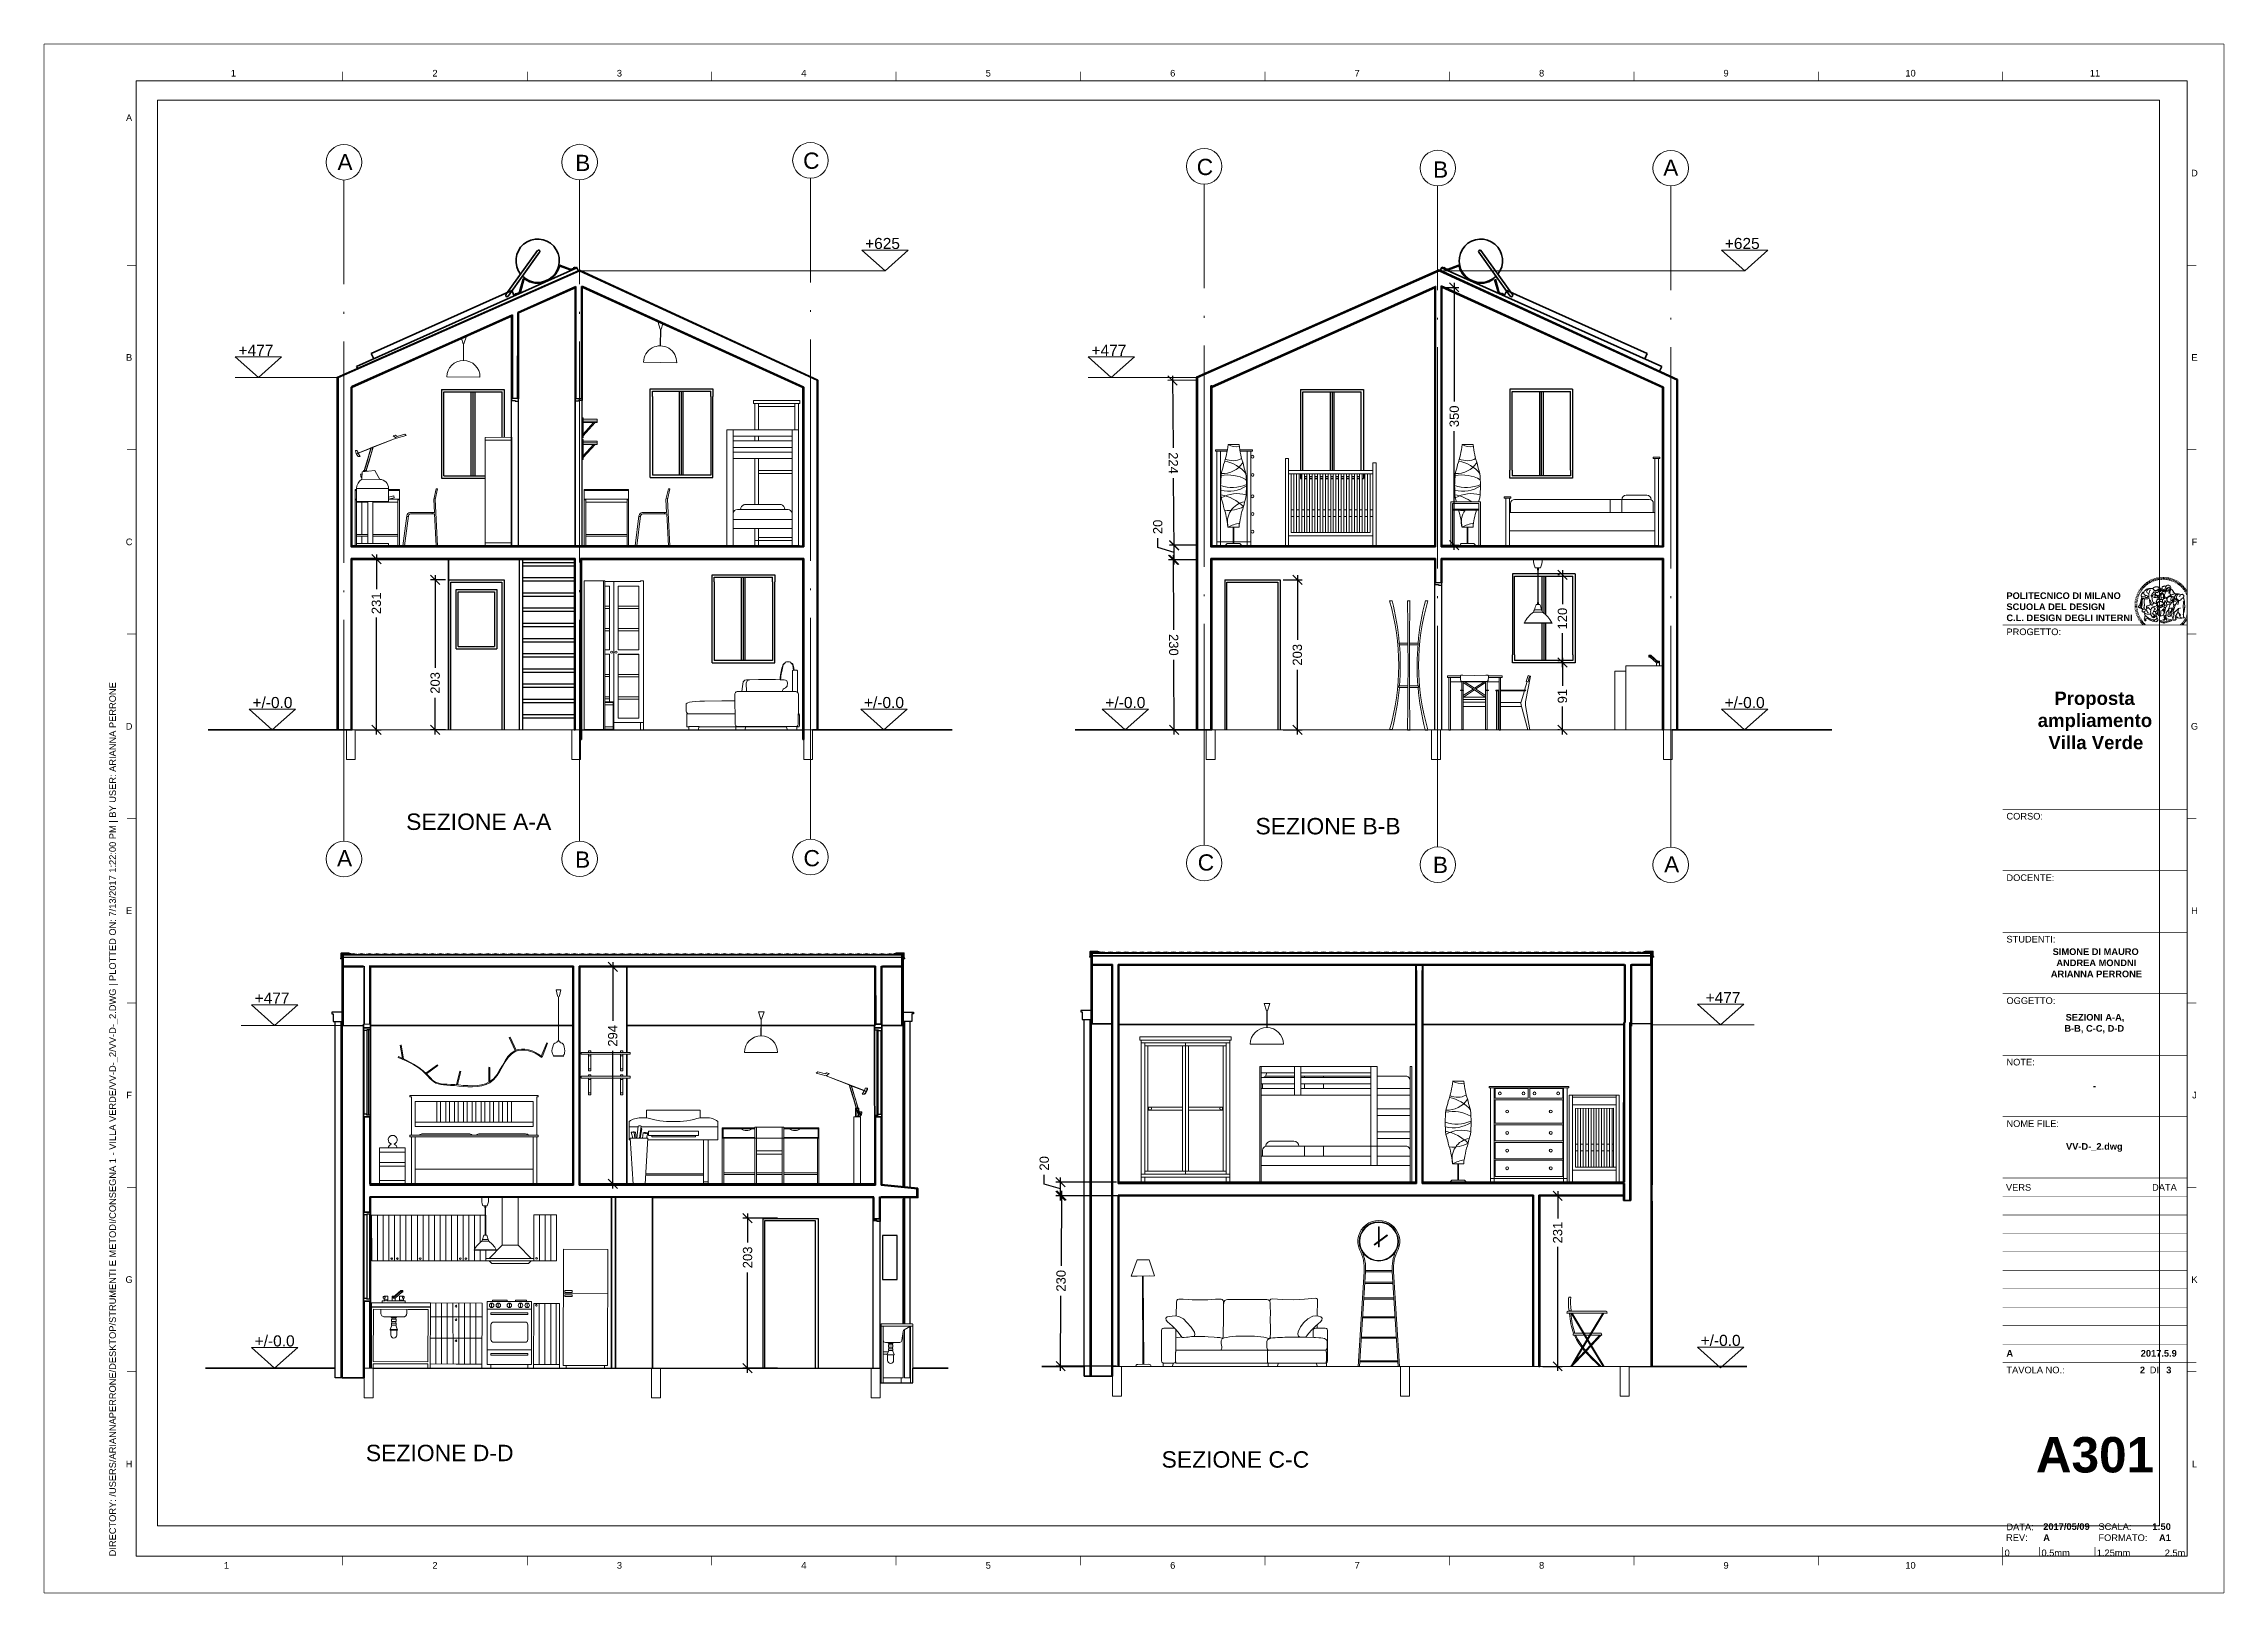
# Paper-space layout 'SEZIONI' of a CAD drawing. Header units: metres, sheet in millimetres. Extents: x -1 to 591, y 1 to 421.
# The model-space entities are those that its viewports show. They can reach past a viewport. Long polylines and large blocks are cut down to what shows.
import ezdxf
from ezdxf.enums import TextEntityAlignment as Align

# ---------------------------------------------------------------- set-up
doc = ezdxf.new("R2010")
doc.units = ezdxf.units.M
doc.header["$LTSCALE"] = 5
doc.header["$MEASUREMENT"] = 0
doc.set_wipeout_variables(frame=1)
doc.linetypes.add('0', pattern=[0])
doc.linetypes.add('ACAD_ISO04W100', pattern=[30, 24, -3, 0, -3])
doc.layers.get('0').update_dxf_attribs({"color": 30})
doc.layers.get('DEFPOINTS').update_dxf_attribs({"color": 210})
for name, color, linetype, lineweight in [('A-ANNO-DIMS', 3, 'Continuous', 18), ('A-ANNO-NOTE', 7, 'Continuous', 35), ('A-ANNO-SYMB', 3, 'Continuous', 18), ('A-DETL-MBND', 3, 'Continuous', 18), ('A-DETL-MCUT', 4, 'Continuous', 25), ('A-ELEV-IDEN', 3, 'Continuous', 18), ('A-ELEV-MBE1', 7, 'Continuous', 35), ('A-ELEV-MBE2', 4, 'Continuous', 25), ('A-FURN', 8, 'Continuous', 18), ('A-SECT-MCUT', 7, 'Continuous', 35), ('A-WALL-STUD', 3, 'Continuous', 18), ('G-ANNO-LOGO', 3, 'Continuous', 18), ('G-ANNO-TEXT', 3, 'Continuous', 18), ('G-ANNO-TTLB', 3, 'Continuous', 18)]:
    doc.layers.add(name, color=color, linetype=linetype, lineweight=lineweight)
doc.layers.add('Cornice', color=30, linetype='Continuous', plot=False)
doc.layers.add('G-ANNO-NPLT', color=210, linetype='Continuous', lineweight=18, plot=False)
doc.styles.add('ARIAL', font='Arial.ttf')
doc.styles.add('ARIAL-BOLD', font='Arial Bold.ttf')
doc.styles.add('E-ARIAL', font='Arial.ttf')
doc.styles.get("Standard").update_dxf_attribs({"font": 'Arial.ttf'})
doc.dimstyles.new('TICK_36', dxfattribs={"dimtxt": 3.6, "dimasz": 3.6, "dimexe": 1.8, "dimexo": 1.2, "dimgap": 1.8, "dimtad": 0, "dimdec": 0, "dimzin": 0, "dimdsep": 46, "dimtxsty": 'ARIAL', "dimblk": 'OBLIQUE', "dimcen": 1.8, "dimdle": 1.8, "dimclrd": 256, "dimclrt": 256, "dimadec": 0, "dimazin": 0, "dimtfac": 1, "dimtdec": 0, "dimtmove": 1, "dimatfit": 3, "dimldrblk": 'OPEN90', "dimfxl": 1, "dimtfill": 1, "dimtolj": 1, "dimtzin": 0, "dimarcsym": 0})

psp = doc.layouts.new('SEZIONI')

# ---------------------------------------------------------------- texts
at = {"layer": 'G-ANNO-TEXT', "style": 'ARIAL'}
for s, p in [('1', (50.89, 412.85)), ('2', (105.54, 412.85)), ('3', (155.54, 412.85)), ('4', (205.54, 412.85)), ('5', (255.54, 412.85)), ('6', (305.54, 412.85)), ('7', (355.54, 412.85)), ('8', (405.54, 412.85)), ('9', (455.54, 412.85)), ('10', (505.54, 412.85)), ('11', (555.54, 412.85)), ('A', (22.62, 400.76)), ('D', (582.52, 385.78)), ('B', (22.62, 335.78)), ('E', (582.52, 335.78)), ('C', (22.62, 285.78)), ('F', (582.52, 285.78)), ('D', (22.62, 235.78)), ('E', (22.62, 185.78)), ('F', (22.62, 135.78)), ('G', (22.62, 85.78)), ('H', (22.62, 35.78)), ('1', (49.03, 8.29)), ('2', (105.54, 8.29)), ('3', (155.54, 8.29)), ('4', (205.54, 8.29)), ('5', (255.54, 8.29)), ('6', (305.54, 8.29)), ('7', (355.54, 8.29)), ('8', (405.54, 8.29)), ('9', (455.54, 8.29)), ('10', (505.54, 8.29))]:
    psp.add_text(s, height=1.8, dxfattribs=at).set_placement(p, align=Align.MIDDLE_CENTER)
at = {"layer": 'G-ANNO-TEXT', "insert": (17.24, 10.73), "char_height": 1.8, "attachment_point": 1, "rotation": 90, "style": 'ARIAL'}
psp.add_mtext_dynamic_manual_height_columns('DIRECTORY: /USERS/ARIANNAPERRONE/DESKTOP/STRUMENTI E METODI/CONSEGNA 1 - VILLA VERDE/VV-D-_2/VV-D-_2.DWG | PLOTTED ON: 7/13/2017 1:22:00 PM | BY USER: ARIANNA PERRONE', width=412.209, gutter_width=9, heights=[0], dxfattribs=at)

msp = doc.modelspace()

# ---------------------------------------------------------------- texts
at = {"layer": 'A-ANNO-DIMS'}
for s, p in [('+625', (5701.3, 2943.9)), ('+625', (6866.6, 2943.9)), ('+477', (4852, 2799)), ('+477', (6008.1, 2799)), ('+/-0.0', (4870.9, 2321.6)), ('+/-0.0', (5699.8, 2321.6)), ('+/-0.0', (6027, 2321.6)), ('+/-0.0', (6866.4, 2321.6)), ('+477', (4873.9, 1920.9)), ('+477', (6840.5, 1921.6)), ('+/-0.0', (4873.9, 1456.2)), ('+/-0.0', (6833.8, 1456.9))]:
    msp.add_text(s, height=15.01, dxfattribs=at).set_placement(p)
at = {"layer": 'A-ANNO-SYMB', "char_height": 22, "attachment_point": 1, "style": 'ARIAL'}
for s, insert in [('C', (5617.3, 3074.6)), ('A', (4986.1, 3072.8)), ('B', (5308.4, 3071.6)), ('C', (6150.8, 3066.1)), ('B', (6471.1, 3062.6)), ('A', (6783.1, 3065.1)), ('A', (4985.5, 2129)), ('C', (5617.8, 2129.1)), ('B', (5308.2, 2127.2)), ('C', (6152.2, 2123.3)), ('B', (6470.9, 2120)), ('A', (6784.3, 2120.7))]:
    msp.add_mtext_dynamic_manual_height_columns(s, width=37.201, gutter_width=2.5, heights=[0], dxfattribs=dict(at, insert=insert))
at = {"layer": 'A-ELEV-MBE1', "char_height": 22.237, "attachment_point": 1, "style": 'ARIAL'}
for s, insert in [('SEZIONE A-A', (5079.2, 2178.6)), ('SEZIONE B-B', (6230.4, 2172.6)), ('SEZIONE D-D', (5024.6, 1322.9)), ('SEZIONE C-C', (6103.1, 1314.1))]:
    msp.add_mtext_dynamic_manual_height_columns(s, width=404.321, gutter_width=9, heights=[0], dxfattribs=dict(at, insert=insert))

# ---------------------------------------------------------------- blocks, each defined once
blk = doc.blocks.new('logoPolimi')
for p, q in [((-1.49, 1.84), (-1.36, 1.68)), ((-1.41, 1.91), (-1.28, 1.74)), ((-1.32, 1.97), (-1.2, 1.8)), ((-1.22, 2.03), (-1.11, 1.85)), ((-1.13, 2.09), (-1.03, 1.9)), ((-1.03, 2.14), (-0.94, 1.95)), ((-0.93, 2.18), (-0.84, 1.99)), ((-0.83, 2.22), (-0.75, 2.03)), ((-0.72, 2.26), (-0.66, 2.06)), ((-0.61, 2.29), (-0.56, 2.09)), ((-0.51, 2.32), (-0.46, 2.11)), ((-0.4, 2.34), (-0.36, 2.13)), ((-0.29, 2.35), (-0.26, 2.14)), ((-0.18, 2.36), (-0.16, 2.15)), ((-0.07, 2.37), (-0.06, 2.16)), ((0.04, 2.37), (0.04, 2.16)), ((0.15, 2.36), (0.14, 2.16)), ((0.26, 2.36), (0.24, 2.15)), ((0.37, 2.34), (0.34, 2.13)), ((0.48, 2.32), (0.44, 2.12)), ((0.59, 2.3), (0.54, 2.09)), ((0.69, 2.27), (0.63, 2.07)), ((0.8, 2.23), (0.73, 2.03)), ((0.9, 2.19), (0.82, 2)), ((1, 2.15), (0.91, 1.96)), ((1.1, 2.1), (1, 1.91)), ((1.2, 2.04), (1.09, 1.86)), ((1.29, 1.99), (1.18, 1.81)), ((1.38, 1.92), (1.26, 1.75)), ((1.47, 1.86), (1.34, 1.69)), ((-2.37, 0.12), (-2.16, 0.11)), ((-2.37, 0.01), (-2.16, 0.01)), ((-2.36, 0.23), (-2.15, 0.21)), ((-2.35, 0.34), (-2.14, 0.31)), ((-2.33, 0.45), (-2.12, 0.41)), ((-2.3, 0.55), (-2.1, 0.51)), ((-2.28, 0.66), (-2.07, 0.6)), ((-2.24, 0.77), (-2.04, 0.7)), ((-2.2, 0.87), (-2.01, 0.79)), ((-2.16, 0.97), (-1.97, 0.89)), ((-2.11, 1.07), (-1.93, 0.98)), ((-2.06, 1.17), (-1.88, 1.07)), ((-2.01, 1.26), (-1.83, 1.15)), ((-1.94, 1.36), (-1.77, 1.24)), ((-1.88, 1.45), (-1.71, 1.32)), ((-1.84, 0.03), (-1.82, 0.35)), ((-1.81, 1.53), (-1.65, 1.4)), ((-1.74, 1.61), (-1.58, 1.47)), ((-1.73, 0.59), (-1.73, 0.59)), ((-1.73, 0.59), (-1.73, 0.59)), ((-1.66, 1.69), (-1.51, 1.54)), ((-1.65, 0.57), (-1.65, 0.57)), ((-1.59, 1.12), (-1.59, 1.12)), ((-1.58, 1.77), (-1.44, 1.61)), ((-1.51, 0.55), (-1.51, 0.55)), ((-1.51, 0.55), (-1.51, 0.55)), ((-1.31, 0.79), (-1.21, 0.75)), ((-1.21, 0.75), (-1.31, 0.79)), ((-1.21, 0.75), (-1.31, 0.79)), ((-1.21, 0.75), (-1.21, 0.75)), ((-1.21, 0.75), (-1.21, 0.75)), ((-1.19, 0.76), (-1.19, 0.76)), ((-1.19, 0.76), (-1.19, 0.76)), ((-1.17, 0.99), (-1.18, 0.99)), ((-1.18, 0.99), (-1.17, 0.99)), ((-1.16, 0.57), (-1.16, 0.57)), ((-1.16, 0.57), (-1.16, 0.57)), ((-1.1, 0.01), (-0.99, 0.06)), ((-0.99, 0.06), (-1.1, 0.01)), ((-0.99, 0.06), (-1.1, 0.01)), ((-0.99, 0.06), (-0.99, 0.06)), ((-0.99, 0.06), (-0.99, 0.06)), ((-0.97, 0.79), (-0.98, 0.79)), ((-0.89, 0.84), (-0.97, 0.79)), ((-0.97, 0.79), (-0.89, 0.84)), ((-0.96, 1.41), (-0.96, 1.41)), ((-0.96, 1.41), (-0.96, 1.41)), ((-0.89, 0.84), (-0.82, 0.87)), ((-0.82, 0.87), (-0.89, 0.84)), ((-0.89, 0.84), (-0.82, 0.87)), ((-0.88, 0.83), (-0.89, 0.84)), ((-0.85, 1.39), (-0.85, 1.39)), ((-0.85, 1.39), (-0.85, 1.39)), ((-0.84, 0.14), (-0.84, 0.14)), ((-0.77, 1.08), (-0.78, 1.08)), ((-0.78, 1.08), (-0.77, 1.08)), ((-0.61, 1.12), (-0.77, 1.08)), ((-0.77, 1.08), (-0.61, 1.12)), ((-0.77, 1.08), (-0.61, 1.12)), ((-0.75, 1.3), (-0.76, 1.29)), ((-0.76, 1.29), (-0.75, 1.3)), ((-0.65, 0.99), (-0.7, 0.96)), ((-0.69, 0.18), (-0.68, 0.18)), ((-0.66, 0.93), (-0.66, 0.93)), ((-0.66, 0.93), (-0.64, 0.93)), ((-0.66, 0.93), (-0.66, 0.93)), ((-0.66, 0.93), (-0.66, 0.93)), ((-0.63, 1.01), (-0.63, 1.01)), ((-0.63, 1.01), (-0.62, 1.01)), ((-0.63, 0.66), (-0.63, 0.66)), ((-0.6, 1.12), (-0.61, 1.12)), ((-0.61, 1.12), (-0.6, 1.12)), ((-0.61, 1.12), (-0.6, 1.12)), ((-0.61, 0.86), (-0.57, 0.85)), ((-0.57, 0.85), (-0.61, 0.86)), ((-0.61, 0.86), (-0.57, 0.85)), ((-0.53, 1.08), (-0.6, 1.12)), ((-0.6, 1.12), (-0.6, 1.11)), ((-0.6, 1.12), (-0.53, 1.08)), ((-0.57, 0.8), (-0.59, 0.8)), ((-0.57, 0.85), (-0.53, 0.84)), ((-0.57, 0.85), (-0.57, 0.85)), ((-0.57, 0.85), (-0.57, 0.85)), ((-0.57, 0.85), (-0.53, 0.84)), ((-0.56, 0.29), (-0.49, 0.48)), ((-0.56, 0.14), (-0.56, 0.29)), ((-0.5, 0.11), (-0.56, 0.14)), ((-0.53, 0.84), (-0.51, 0.84)), ((-0.53, 0.84), (-0.51, 0.84)), ((-0.53, 0.84), (-0.53, 0.84)), ((-0.51, 0.11), (-0.51, 0.11)), ((-0.51, 0.11), (-0.51, 0.11)), ((-0.34, 0.33), (-0.5, 0.11)), ((-0.49, 0.48), (-0.41, 0.55)), ((-0.42, 0.8), (-0.47, 0.79)), ((-0.42, 0.8), (-0.47, 0.79)), ((-0.47, 0.79), (-0.45, 0.76)), ((-0.47, 0.79), (-0.45, 0.76)), ((-0.45, 1.14), (-0.42, 1.11)), ((-0.42, 1.26), (-0.36, 1.22)), ((-0.41, 0.55), (-0.34, 0.49)), ((-0.4, 1.37), (-0.38, 1.38)), ((-0.39, 1.37), (-0.4, 1.37)), ((-0.35, 1.33), (-0.4, 1.37)), ((-0.39, 1.24), (-0.4, 1.23)), ((-0.38, 1.14), (-0.38, 1.14)), ((-0.34, 0.49), (-0.09, 0.48)), ((-0.16, 0.32), (-0.34, 0.33)), ((-0.14, 0.32), (-0.31, 0.34)), ((-0.28, 1.3), (-0.29, 1.3)), ((-0.28, 1.3), (-0.28, 1.3)), ((-0.16, 1.24), (-0.16, 1.25)), ((-0.16, 1.25), (-0.16, 1.25)), ((-0.16, 0.49), (-0.14, 0.64)), ((-0.06, 0.27), (-0.16, 0.32)), ((-0.1, 0.88), (-0.09, 0.87)), ((-0.08, 1.37), (-0.08, 1.38)), ((-0.08, 1.23), (-0.05, 1.21)), ((-0.05, 1.21), (-0.08, 1.23)), ((-0.08, 1.23), (-0.05, 1.21)), ((-0.03, 0.26), (-0.06, 0.27)), ((-0.05, 1.21), (-0.04, 1.21)), ((-0.04, 1.21), (-0.05, 1.21)), ((-0.04, 1.21), (-0.04, 1.21)), ((-0.04, 1.21), (-0.04, 1.21)), ((-0.04, 0.48), (-0.03, 0.26)), ((0.03, 1.15), (0.03, 1.15)), ((0.03, 0.66), (0.03, 0.67)), ((0.07, 0.58), (0.07, 0.57)), ((0.1, 1.18), (0.1, 1.18)), ((0.1, 0.84), (0.1, 0.84)), ((0.13, 1.32), (0.17, 1.19)), ((0.14, 0.71), (0.34, 0.65)), ((0.31, 0.56), (0.17, 0.63)), ((0.27, 1.61), (0.27, 1.61)), ((0.27, 1.61), (0.27, 1.61)), ((0.27, 1.61), (0.27, 1.61)), ((0.29, 1.29), (0.29, 1.29)), ((0.29, 1.29), (0.29, 1.29)), ((0.29, 1.29), (0.29, 1.29)), ((0.29, 1.29), (0.29, 1.29)), ((0.33, 0.49), (0.34, 0.49)), ((0.33, 0.03), (0.35, 0.03)), ((0.33, 0.03), (0.35, 0.03)), ((0.34, 0.65), (0.34, 0.64)), ((0.35, 0.03), (0.57, 0.06)), ((0.35, 0.03), (0.57, 0.06)), ((0.35, 0.03), (0.35, 0.03)), ((0.35, 0.03), (0.35, 0.03)), ((0.38, 1.36), (0.37, 1.35)), ((0.38, 0.34), (0.37, 0.34)), ((0.38, 0.34), (0.38, 0.34)), ((0.43, 0.67), (0.39, 0.64)), ((0.49, 1.05), (0.51, 1.13)), ((0.51, 1.13), (0.49, 1.05)), ((0.49, 1.05), (0.51, 1.13)), ((0.51, 1.31), (0.5, 1.29)), ((0.51, 1.13), (0.52, 1.23)), ((0.52, 1.23), (0.51, 1.23)), ((0.51, 1.23), (0.52, 1.23)), ((0.52, 1.23), (0.51, 1.13)), ((0.51, 1.13), (0.52, 1.23)), ((0.52, 1.24), (0.6, 1.37)), ((0.52, 1.23), (0.6, 1.36)), ((0.6, 1.36), (0.52, 1.23)), ((0.52, 1.23), (0.52, 1.23)), ((0.52, 1.23), (0.52, 1.24)), ((0.52, 1.23), (0.52, 1.23)), ((0.55, 1.07), (0.53, 1.06)), ((0.53, 1.04), (0.53, 1.06)), ((0.53, 1.05), (0.53, 1.04)), ((0.54, 0.3), (0.63, 0.32)), ((0.54, -0.08), (0.61, 0.06)), ((0.61, 0.06), (0.54, -0.08)), ((0.54, -0.08), (0.61, 0.06)), ((0.56, 0.19), (0.59, 0.21)), ((0.57, 1.07), (0.57, 1.07)), ((0.57, 1.07), (0.57, 1.07)), ((0.57, 1.07), (0.57, 1.07)), ((0.57, 1.07), (0.57, 1.07)), ((0.57, 1.07), (0.57, 1.07)), ((0.57, 1.07), (0.57, 1.07)), ((0.57, 1.07), (0.57, 1.07)), ((0.58, 0.3), (0.59, 0.29)), ((0.59, 0.78), (0.59, 0.79)), ((0.59, 0.79), (0.59, 0.79)), ((0.59, 0.79), (0.59, 0.79)), ((0.59, 0.79), (0.59, 0.78)), ((0.61, 0.06), (0.6, 0.07)), ((0.6, 0.07), (0.61, 0.06)), ((0.61, 0.06), (0.61, 0.07)), ((0.62, 0.21), (0.65, 0.22)), ((0.64, 1.37), (0.65, 1.37)), ((0.69, 0.86), (0.68, 0.86)), ((0.68, 0.86), (0.69, 0.86)), ((0.68, 0.76), (0.68, 0.76)), ((0.76, 0.26), (0.76, 0.26)), ((0.82, 0.35), (0.84, 0.36)), ((0.82, 0.35), (0.82, 0.35)), ((0.84, 0.36), (0.84, 0.37)), ((0.85, 0.34), (1.05, 0.35)), ((0.93, 1.05), (0.93, 1.05)), ((0.93, 1.05), (0.93, 1.05)), ((0.93, 1.05), (0.93, 1.04)), ((0.93, 1.05), (0.93, 1.05)), ((0.97, 0.66), (0.96, 0.66)), ((1.01, 0.97), (0.98, 0.96)), ((1.17, 0.96), (1.17, 0.95)), ((1.17, 0.95), (1.17, 0.95)), ((1.34, 0.37), (1.26, 0.04)), ((1.27, 0.37), (1.27, 0.38)), ((1.28, 0.95), (1.28, 0.95)), ((1.37, 0.73), (1.46, 0.81)), ((1.41, 0.4), (1.41, 0.41)), ((1.56, 1.79), (1.42, 1.63)), ((1.64, 1.71), (1.49, 1.56)), ((1.49, 0.9), (1.57, 0.92)), ((1.72, 1.63), (1.56, 1.49)), ((1.67, 0.6), (1.57, 0.53)), ((1.79, 1.55), (1.63, 1.41)), ((1.86, 1.47), (1.7, 1.34)), ((1.93, 1.38), (1.76, 1.26)), ((1.99, 1.29), (1.81, 1.17)), ((2.05, 1.19), (1.87, 1.09)), ((2.1, 1.1), (1.92, 1)), ((2.15, 1), (1.96, 0.91)), ((2.19, 0.9), (2, 0.82)), ((2.23, 0.79), (2.04, 0.72)), ((2.27, 0.69), (2.07, 0.63)), ((2.3, 0.58), (2.09, 0.53)), ((2.32, 0.47), (2.12, 0.43)), ((2.34, 0.37), (2.13, 0.33)), ((2.36, 0.26), (2.15, 0.23)), ((2.37, 0.15), (2.16, 0.13)), ((2.37, 0.04), (2.16, 0.03)), ((-2.37, -0.1), (-2.16, -0.09)), ((-2.36, -0.21), (-2.15, -0.19)), ((-2.35, -0.32), (-2.14, -0.29)), ((-2.33, -0.43), (-2.12, -0.39)), ((-2.31, -0.54), (-2.1, -0.49)), ((-2.28, -0.65), (-2.08, -0.59)), ((-2.25, -0.75), (-2.05, -0.69)), ((-2.21, -0.86), (-2.02, -0.78)), ((-2.17, -0.96), (-1.98, -0.87)), ((-2.12, -1.06), (-1.93, -0.96)), ((-2.07, -1.16), (-1.89, -1.05)), ((-2.04, -0.15), (-1.97, -0.2)), ((-2.01, -1.25), (-1.84, -1.14)), ((-1.95, -1.34), (-1.78, -1.22)), ((-1.89, -1.43), (-1.72, -1.31)), ((-1.82, -1.52), (-1.66, -1.38)), ((-1.75, -1.6), (-1.59, -1.46)), ((-1.67, -1.68), (-1.52, -1.53)), ((-1.58, -0.12), (-1.6, -0.18)), ((-1.6, -0.18), (-1.58, -0.28)), ((-1.57, -0.54), (-1.59, -0.54)), ((-1.59, -0.54), (-1.59, -0.54)), ((-1.59, -1.76), (-1.45, -1.6)), ((-1.56, -0.32), (-1.56, -0.31)), ((-1.56, -0.31), (-1.56, -0.31)), ((-1.53, -0.65), (-1.53, -0.65)), ((-1.53, -0.65), (-1.53, -0.65)), ((-1.51, -1.83), (-1.37, -1.67)), ((-1.48, -0.86), (-1.48, -0.85)), ((-1.42, -0.37), (-1.42, -0.37)), ((-1.42, -1.9), (-1.29, -1.73)), ((-1.38, -0.46), (-1.38, -0.46)), ((-1.33, -1.96), (-1.21, -1.79)), ((-1.31, -0.24), (-1.31, -0.23)), ((-1.31, -0.23), (-1.31, -0.24)), ((-1.23, -0.19), (-1.23, -0.19)), ((-1.23, -0.19), (-1.23, -0.19)), ((-1.23, -0.19), (-1.23, -0.19)), ((-1.23, -0.19), (-1.23, -0.19)), ((-1.01, -0.39), (-1.02, -0.39)), ((-1.02, -0.39), (-1.01, -0.39)), ((-1.02, -0.7), (-1.02, -0.7)), ((-1.02, -0.7), (-1.02, -0.7)), ((-1.02, -0.7), (-1.02, -0.7)), ((-0.79, -0.51), (-0.83, -0.58)), ((-0.83, -0.58), (-0.79, -0.51)), ((-0.83, -0.58), (-0.79, -0.51)), ((-0.78, -1.05), (-0.83, -0.94)), ((-0.83, -0.94), (-0.78, -1.05)), ((-0.83, -0.94), (-0.83, -0.94)), ((-0.83, -0.94), (-0.78, -1.05)), ((-0.82, -1.23), (-0.82, -1.23)), ((-0.82, -1.23), (-0.77, -1.23)), ((-0.77, -1.23), (-0.82, -1.23)), ((-0.82, -1.23), (-0.82, -1.23)), ((-0.77, -1.23), (-0.82, -1.23)), ((-0.75, -0.96), (-0.8, -0.89)), ((-0.8, -0.89), (-0.79, -0.92)), ((-0.79, -0.92), (-0.8, -0.89)), ((-0.8, -0.89), (-0.75, -0.96)), ((-0.79, -0.92), (-0.8, -0.89)), ((-0.8, -0.89), (-0.8, -0.89)), ((-0.8, -0.89), (-0.75, -0.96)), ((-0.79, -0.92), (-0.78, -0.95)), ((-0.78, -0.95), (-0.79, -0.92)), ((-0.78, -0.95), (-0.79, -0.92)), ((-0.77, -0.49), (-0.78, -0.48)), ((-0.78, -0.48), (-0.77, -0.49)), ((-0.78, -0.95), (-0.76, -1)), ((-0.76, -1), (-0.78, -0.95)), ((-0.76, -1), (-0.78, -0.95)), ((-0.71, -0.89), (-0.75, -0.87)), ((-0.75, -0.87), (-0.71, -0.89)), ((-0.75, -0.87), (-0.71, -0.89)), ((-0.72, -1.01), (-0.75, -0.96)), ((-0.75, -0.96), (-0.72, -1.01)), ((-0.75, -0.96), (-0.72, -1.01)), ((-0.64, -0.93), (-0.71, -0.89)), ((-0.71, -0.89), (-0.64, -0.93)), ((-0.71, -0.89), (-0.64, -0.93)), ((-0.66, -0.53), (-0.66, -0.53)), ((-0.66, -0.53), (-0.66, -0.53)), ((-0.66, -0.53), (-0.66, -0.53)), ((-0.39, -0.81), (-0.51, -0.69)), ((-0.51, -1.04), (-0.5, -1.04)), ((-0.48, -0.42), (-0.48, -0.42)), ((-0.48, -0.42), (-0.48, -0.42)), ((-0.48, -0.42), (-0.48, -0.42)), ((-0.41, -0.51), (-0.41, -0.51)), ((-0.38, -0.05), (-0.39, -0.12)), ((-0.39, -0.12), (-0.37, -0.1)), ((-0.35, -0.14), (-0.37, -0.08)), ((-0.37, -0.09), (-0.37, -0.09)), ((-0.33, -0.12), (-0.35, -0.14)), ((-0.32, -0.14), (-0.35, -0.14)), ((-0.35, -0.18), (-0.34, -0.22)), ((-0.34, -0.08), (-0.29, -0.16)), ((-0.34, -0.22), (-0.34, -0.22)), ((-0.27, -0.17), (-0.32, -0.14)), ((-0.25, -0.91), (-0.26, -0.9)), ((-0.26, -1.29), (0.1, -1.2)), ((0.1, -1.2), (-0.26, -1.29)), ((0.08, -1.4), (-0.26, -1.29)), ((-0.26, -1.29), (0.08, -1.4)), ((-0.26, -1.38), (-0.26, -1.29)), ((-0.26, -1.29), (-0.26, -1.29)), ((-0.26, -1.29), (-0.26, -1.38)), ((-0.26, -1.29), (0.08, -1.4)), ((-0.26, -1.29), (-0.26, -1.29)), ((0.08, -1.49), (-0.26, -1.38)), ((-0.26, -1.38), (0.09, -1.49)), ((-0.14, -0.15), (-0.16, -0.13)), ((-0.11, -0.04), (-0.12, -0.05)), ((-0.04, -0.41), (-0.01, -0.44)), ((-0.01, -0.44), (-0.04, -0.41)), ((-0.04, -0.41), (-0.01, -0.44)), ((0.07, -0.84), (0.07, -0.84)), ((0.07, -0.84), (0.07, -0.84)), ((0.1, -1.2), (0.08, -1.32)), ((0.08, -1.32), (0.13, -1.2)), ((0.08, -1.4), (0.72, -1.22)), ((0.72, -1.22), (0.08, -1.4)), ((0.08, -1.4), (0.72, -1.22)), ((0.72, -1.31), (0.08, -1.49)), ((0.08, -1.44), (0.08, -1.4)), ((0.08, -1.4), (0.08, -1.44)), ((0.08, -1.4), (0.08, -1.49)), ((0.08, -1.49), (0.08, -1.44)), ((0.08, -1.44), (0.08, -1.44)), ((0.08, -1.44), (0.08, -1.45)), ((0.08, -1.45), (0.08, -1.46)), ((0.08, -1.46), (0.08, -1.49)), ((0.1, -1.01), (0.09, -0.86)), ((0.1, -1.01), (0.09, -0.86)), ((0.09, -1.49), (0.72, -1.31)), ((0.1, -1.2), (0.12, -1.04)), ((0.12, -1.04), (0.1, -1.2)), ((0.13, -1.2), (0.1, -1.2)), ((0.1, -1.2), (0.13, -1.2)), ((0.13, -1.2), (0.1, -1.2)), ((0.1, -1.2), (0.1, -1.2)), ((0.11, -0.44), (0.11, -0.44)), ((0.11, -0.44), (0.11, -0.44)), ((0.12, -0.21), (0.12, -0.21)), ((0.12, -0.21), (0.12, -0.21)), ((0.12, -0.21), (0.12, -0.21)), ((0.12, -0.21), (0.12, -0.21)), ((0.12, -0.21), (0.12, -0.21)), ((0.12, -0.21), (0.12, -0.21)), ((0.12, -0.21), (0.12, -0.21)), ((0.12, -0.21), (0.12, -0.21)), ((0.12, -0.21), (0.12, -0.21)), ((0.12, -0.21), (0.12, -0.21)), ((0.12, -0.21), (0.12, -0.21)), ((0.12, -0.21), (0.12, -0.21)), ((0.12, -0.21), (0.12, -0.21)), ((0.12, -0.56), (0.14, -0.53)), ((0.14, -0.53), (0.12, -0.56)), ((0.12, -0.56), (0.14, -0.53)), ((0.12, -1.04), (0.12, -1.04)), ((0.12, -1.04), (0.12, -1.04)), ((0.12, -1.04), (0.12, -1.04)), ((0.21, -0.99), (0.13, -1.2)), ((0.13, -1.2), (0.21, -0.99)), ((0.36, -1.14), (0.13, -1.2)), ((0.13, -1.2), (0.26, -1.17)), ((0.14, -0.53), (0.16, -0.49)), ((0.16, -0.49), (0.14, -0.53)), ((0.14, -0.53), (0.16, -0.49)), ((0.16, -0.49), (0.16, -0.49)), ((0.16, -0.49), (0.16, -0.49)), ((0.28, -1.19), (0.21, -0.99)), ((0.21, -0.99), (0.31, -1.27)), ((0.24, -0.17), (0.24, -0.16)), ((0.24, -0.16), (0.24, -0.17)), ((0.25, -0.84), (0.25, -0.88)), ((0.25, -0.88), (0.25, -0.84)), ((0.25, -0.88), (0.25, -0.84)), ((0.25, -0.88), (0.29, -1.17)), ((0.26, -0.88), (0.25, -0.88)), ((0.31, -1.27), (0.25, -0.88)), ((0.26, -1.17), (0.28, -1.16)), ((0.28, -1.16), (0.36, -1.14)), ((0.29, -1.17), (0.28, -1.19)), ((0.36, -1.14), (0.72, -1.22)), ((0.72, -1.22), (0.36, -1.14)), ((0.49, -0.31), (0.49, -0.31)), ((0.49, -0.31), (0.49, -0.31)), ((0.5, -0.27), (0.5, -0.27)), ((0.51, -0.27), (0.51, -0.27)), ((0.72, -0.81), (0.75, -0.89)), ((0.72, -1.22), (0.72, -1.31)), ((0.72, -1.31), (0.72, -1.22)), ((0.74, -0.23), (0.74, -0.23)), ((0.74, -0.23), (0.75, -0.24)), ((0.75, -0.23), (0.75, -0.23)), ((0.86, -0.25), (0.82, -0.34)), ((0.87, -0.22), (0.86, -0.23)), ((0.87, -0.22), (0.86, -0.25)), ((0.96, -0.58), (0.96, -0.57)), ((1.05, -1.05), (1.04, -1.05)), ((1.28, -2), (1.17, -1.82)), ((1.37, -1.93), (1.25, -1.76)), ((1.31, -0.27), (1.3, -0.26)), ((1.3, -0.26), (1.3, -0.26)), ((1.3, -0.26), (1.3, -0.26)), ((1.3, -0.26), (1.31, -0.27)), ((1.3, -0.26), (1.3, -0.26)), ((1.46, -1.87), (1.33, -1.7)), ((1.54, -1.8), (1.41, -1.64)), ((1.63, -1.72), (1.48, -1.57)), ((1.71, -1.65), (1.55, -1.5)), ((1.78, -1.57), (1.62, -1.43)), ((1.85, -1.48), (1.69, -1.35)), ((1.92, -1.39), (1.75, -1.27)), ((1.98, -1.3), (1.81, -1.19)), ((2.04, -1.21), (1.86, -1.1)), ((2.09, -1.11), (1.91, -1.01)), ((2.14, -1.01), (1.95, -0.92)), ((2.19, -0.91), (1.99, -0.83)), ((2.23, -0.81), (2.03, -0.74)), ((2.26, -0.7), (2.06, -0.64)), ((2.29, -0.6), (2.09, -0.55)), ((2.32, -0.49), (2.11, -0.45)), ((2.34, -0.38), (2.13, -0.35)), ((2.35, -0.27), (2.15, -0.25)), ((2.37, -0.08), (2.16, -0.07)), ((2.36, -0.16), (2.16, -0.15)), ((-1.24, -2.02), (-1.13, -1.84)), ((-1.14, -2.08), (-1.04, -1.89)), ((-1.04, -2.13), (-0.95, -1.94)), ((-0.94, -2.18), (-0.86, -1.98)), ((-0.84, -2.22), (-0.77, -2.02)), ((-0.74, -2.25), (-0.67, -2.05)), ((-0.63, -2.29), (-0.57, -2.08)), ((-0.52, -2.31), (-0.48, -2.11)), ((-0.42, -2.33), (-0.38, -2.13)), ((-0.31, -2.35), (-0.28, -2.14)), ((-0.2, -2.36), (-0.18, -2.15)), ((-0.09, -2.37), (-0.08, -2.16)), ((0.03, -2.37), (0.02, -2.16)), ((0.14, -2.37), (0.12, -2.16)), ((0.25, -2.36), (0.22, -2.15)), ((0.35, -2.34), (0.32, -2.14)), ((0.46, -2.32), (0.42, -2.12)), ((0.57, -2.3), (0.52, -2.1)), ((0.68, -2.27), (0.62, -2.07)), ((0.78, -2.24), (0.71, -2.04)), ((0.89, -2.2), (0.81, -2)), ((0.99, -2.15), (0.9, -1.96)), ((1.09, -2.11), (0.99, -1.92)), ((1.19, -2.05), (1.08, -1.87))]:
    blk.add_line(p, q)
for points in [[(-1.9, 0.12), (-1.94, 0.02), (-2.05, -0.09), (-2.05, -0.09)], [(-1.86, 0.38), (-1.86, 0.38), (-1.87, 0.19), (-1.9, 0.12)], [(-1.76, 0.6), (-1.76, 0.6), (-1.84, 0.57), (-1.86, 0.38)], [(-1.86, -0.04), (-1.84, 0.02), (-1.84, 0.03), (-1.84, 0.03)], [(-1.82, 0.78), (-1.83, 0.8), (-1.85, 0.86), (-1.83, 0.88)], [(-1.82, 0.78), (-1.83, 0.8), (-1.85, 0.86), (-1.83, 0.88)], [(-1.83, 0.88), (-1.81, 0.9), (-1.76, 0.96), (-1.76, 0.96)], [(-1.83, 0.88), (-1.81, 0.9), (-1.76, 0.96), (-1.76, 0.96)], [(-1.76, 0.6), (-1.83, 0.7), (-1.78, 0.74), (-1.78, 0.74)], [(-1.78, 0.74), (-1.79, 0.74), (-1.83, 0.7), (-1.76, 0.6)], [(-1.78, 0.74), (-1.8, 0.76), (-1.81, 0.78), (-1.82, 0.78)], [(-1.78, 0.74), (-1.8, 0.76), (-1.81, 0.78), (-1.82, 0.78)], [(-1.82, 0.35), (-1.81, 0.5), (-1.73, 0.59), (-1.73, 0.59)], [(-1.82, -0.19), (-1.73, -0.07), (-1.75, 0.14), (-1.75, 0.3)], [(-1.75, 0.33), (-1.75, 0.17), (-1.73, -0.05), (-1.8, -0.17)], [(-1.78, 0.74), (-1.75, 0.72), (-1.72, 0.69), (-1.68, 0.7)], [(-1.68, 0.7), (-1.72, 0.69), (-1.75, 0.72), (-1.78, 0.74)], [(-1.68, 0.7), (-1.72, 0.69), (-1.75, 0.72), (-1.78, 0.74)], [(-1.78, 0.74), (-1.78, 0.74), (-1.78, 0.74), (-1.78, 0.74)], [(-1.76, 0.96), (-1.68, 1.1), (-1.59, 1.12), (-1.59, 1.12)], [(-1.76, 0.96), (-1.68, 1.1), (-1.6, 1.12), (-1.6, 1.12)], [(-1.73, 0.59), (-1.74, 0.59), (-1.75, 0.6), (-1.76, 0.6)], [(-1.73, 0.59), (-1.74, 0.59), (-1.75, 0.6), (-1.76, 0.6)], [(-1.75, 0.3), (-1.76, 0.47), (-1.65, 0.57), (-1.65, 0.57)], [(-1.65, 0.57), (-1.65, 0.57), (-1.76, 0.5), (-1.75, 0.33)], [(-1.65, 0.57), (-1.68, 0.58), (-1.7, 0.58), (-1.73, 0.59)], [(-1.65, 0.57), (-1.68, 0.58), (-1.7, 0.58), (-1.73, 0.59)], [(-1.5, 0.71), (-1.53, 0.74), (-1.61, 0.71), (-1.68, 0.7)], [(-1.68, 0.7), (-1.61, 0.71), (-1.53, 0.73), (-1.5, 0.71)], [(-1.5, 0.71), (-1.53, 0.73), (-1.61, 0.71), (-1.68, 0.7)], [(-1.51, 0.55), (-1.56, 0.56), (-1.61, 0.56), (-1.65, 0.57)], [(-1.65, 0.57), (-1.61, 0.56), (-1.56, 0.56), (-1.51, 0.55)], [(-1.51, 0.55), (-1.56, 0.56), (-1.61, 0.56), (-1.65, 0.57)], [(-1.59, 1.12), (-1.6, 1.06), (-1.61, 0.99), (-1.61, 0.97)], [(-1.61, 0.97), (-1.61, 0.99), (-1.6, 1.06), (-1.59, 1.12)], [(-1.61, 0.97), (-1.61, 0.99), (-1.6, 1.06), (-1.59, 1.12)], [(-1.61, 0.97), (-1.61, 0.95), (-1.56, 0.88), (-1.54, 0.87)], [(-1.54, 0.87), (-1.56, 0.88), (-1.61, 0.95), (-1.61, 0.97)], [(-1.54, 0.87), (-1.56, 0.88), (-1.61, 0.96), (-1.61, 0.97)], [(-1.59, 1.12), (-1.59, 1.13), (-1.59, 1.15), (-1.58, 1.16)], [(-1.59, 1.12), (-1.59, 1.13), (-1.59, 1.15), (-1.58, 1.16)], [(-1.58, 1.16), (-1.57, 1.21), (-1.52, 1.23), (-1.49, 1.25)], [(-1.58, 1.16), (-1.57, 1.21), (-1.52, 1.23), (-1.49, 1.25)], [(-1.58, 0.36), (-1.58, 0.48), (-1.51, 0.55), (-1.51, 0.55)], [(-1.51, 0.55), (-1.51, 0.55), (-1.58, 0.48), (-1.58, 0.36)], [(-1.51, 0.55), (-1.51, 0.55), (-1.58, 0.48), (-1.58, 0.36)], [(-1.55, 0.04), (-1.55, 0.08), (-1.58, 0.25), (-1.58, 0.36)], [(-1.58, 0.36), (-1.58, 0.25), (-1.55, 0.08), (-1.55, 0.04)], [(-1.58, 0.36), (-1.58, 0.25), (-1.55, 0.08), (-1.55, 0.04)], [(-1.58, -0.12), (-1.57, -0.06), (-1.55, 0.02), (-1.55, 0.04)], [(-1.55, 0.04), (-1.55, 0.02), (-1.57, -0.06), (-1.58, -0.12)], [(-1.55, 0.04), (-1.55, 0.02), (-1.56, -0.04), (-1.57, -0.1)], [(-1.54, 0.87), (-1.52, 0.85), (-1.47, 0.83), (-1.44, 0.83)], [(-1.44, 0.83), (-1.47, 0.83), (-1.52, 0.85), (-1.54, 0.87)], [(-1.45, 0.83), (-1.47, 0.83), (-1.52, 0.85), (-1.54, 0.87)], [(-1.51, 0.55), (-1.33, 0.54), (-1.16, 0.57), (-1.16, 0.57)], [(-1.16, 0.57), (-1.16, 0.57), (-1.33, 0.54), (-1.51, 0.55)], [(-1.16, 0.57), (-1.16, 0.57), (-1.33, 0.54), (-1.51, 0.55)], [(-1.5, 0.71), (-1.46, 0.68), (-1.4, 0.62), (-1.33, 0.66)], [(-1.33, 0.66), (-1.4, 0.62), (-1.46, 0.68), (-1.5, 0.71)], [(-1.33, 0.66), (-1.4, 0.62), (-1.46, 0.68), (-1.5, 0.71)], [(-1.49, 1.25), (-1.46, 1.26), (-1.42, 1.33), (-1.39, 1.36)], [(-1.49, 1.25), (-1.46, 1.27), (-1.43, 1.34), (-1.39, 1.36)], [(-1.31, 0.79), (-1.33, 0.79), (-1.42, 0.83), (-1.45, 0.83)], [(-1.44, 0.83), (-1.42, 0.83), (-1.33, 0.79), (-1.31, 0.79)], [(-1.31, 0.79), (-1.33, 0.79), (-1.42, 0.83), (-1.44, 0.83)], [(-1.35, 1.1), (-1.4, 1.17), (-1.36, 1.23), (-1.29, 1.31)], [(-1.29, 1.31), (-1.36, 1.23), (-1.4, 1.17), (-1.35, 1.1)], [(-1.35, 1.1), (-1.4, 1.17), (-1.36, 1.23), (-1.29, 1.31)], [(-1.39, 1.36), (-1.35, 1.38), (-1.26, 1.4), (-1.19, 1.41)], [(-1.39, 1.36), (-1.35, 1.38), (-1.26, 1.4), (-1.19, 1.41)], [(-1.18, 0.99), (-1.24, 0.97), (-1.3, 1.03), (-1.35, 1.1)], [(-1.35, 1.1), (-1.3, 1.03), (-1.24, 0.97), (-1.18, 0.99)], [(-1.18, 1), (-1.24, 0.97), (-1.3, 1.03), (-1.35, 1.1)], [(-1.33, 0.66), (-1.28, 0.7), (-1.23, 0.73), (-1.21, 0.75)], [(-1.21, 0.75), (-1.23, 0.73), (-1.28, 0.7), (-1.33, 0.66)], [(-1.21, 0.75), (-1.23, 0.73), (-1.28, 0.7), (-1.33, 0.66)], [(-1.29, 1.31), (-1.22, 1.39), (-1.01, 1.41), (-0.96, 1.41)], [(-0.96, 1.41), (-1.01, 1.41), (-1.22, 1.39), (-1.29, 1.31)], [(-1.29, 1.31), (-1.22, 1.39), (-1.01, 1.41), (-0.96, 1.41)], [(-1.24, -0.02), (-1.21, -0.01), (-1.1, 0.01), (-1.1, 0.01)], [(-1.1, 0.01), (-1.1, 0.01), (-1.21, -0.01), (-1.24, -0.02)], [(-1.1, 0.01), (-1.1, 0.01), (-1.21, -0.01), (-1.24, -0.02)], [(-1.21, 0.75), (-1.2, 0.75), (-1.19, 0.76), (-1.19, 0.76)], [(-1.19, 0.76), (-1.19, 0.76), (-1.2, 0.75), (-1.21, 0.75)], [(-1.19, 0.76), (-1.19, 0.76), (-1.2, 0.76), (-1.21, 0.75)], [(-1.19, 1.41), (-1.11, 1.43), (-0.97, 1.41), (-0.97, 1.41)], [(-1.19, 1.41), (-1.12, 1.43), (-0.98, 1.41), (-0.98, 1.41)], [(-1.19, 0.76), (-1.19, 0.77), (-1.18, 0.78), (-1.18, 0.79)], [(-1.18, 0.79), (-1.18, 0.78), (-1.19, 0.77), (-1.19, 0.76)], [(-1.19, 0.76), (-1.19, 0.77), (-1.19, 0.78), (-1.18, 0.79)], [(-1.18, 0.68), (-1.18, 0.68), (-1.19, 0.71), (-1.19, 0.76)], [(-1.19, 0.76), (-1.19, 0.71), (-1.18, 0.68), (-1.18, 0.68)], [(-1.18, 0.68), (-1.18, 0.68), (-1.19, 0.71), (-1.19, 0.76)], [(-1.18, 0.97), (-1.18, 0.97), (-1.18, 0.98), (-1.17, 0.99)], [(-1.17, 0.99), (-1.18, 0.98), (-1.18, 0.97), (-1.18, 0.97)], [(-1.18, 0.97), (-1.18, 0.97), (-1.18, 0.98), (-1.17, 0.99)], [(-1.18, 0.79), (-1.17, 0.86), (-1.18, 0.95), (-1.18, 0.97)], [(-1.18, 0.97), (-1.18, 0.95), (-1.17, 0.86), (-1.18, 0.79)], [(-1.18, 0.79), (-1.17, 0.86), (-1.18, 0.95), (-1.18, 0.97)], [(-1.16, 0.57), (-1.17, 0.6), (-1.18, 0.64), (-1.18, 0.68)], [(-1.18, 0.68), (-1.18, 0.64), (-1.17, 0.6), (-1.16, 0.57)], [(-1.16, 0.57), (-1.17, 0.6), (-1.18, 0.64), (-1.18, 0.68)], [(-1.17, 0.99), (-1.17, 1.03), (-1.16, 1.09), (-1.14, 1.13)], [(-1.09, 0.42), (-1.1, 0.44), (-1.14, 0.48), (-1.16, 0.57)], [(-1.16, 0.57), (-1.14, 0.48), (-1.1, 0.44), (-1.09, 0.42)], [(-1.09, 0.42), (-1.1, 0.44), (-1.14, 0.48), (-1.16, 0.57)], [(-1.14, 1.13), (-1.12, 1.18), (-1.05, 1.31), (-1.05, 1.31)], [(-1.12, 0.46), (-1.12, 0.46), (-1.13, 0.38), (-1.11, 0.26)], [(-1.11, 0.26), (-1.08, 0.14), (-1.05, 0.03), (-1.05, 0.03)], [(-1.02, 0.32), (-1.02, 0.32), (-1.08, 0.4), (-1.09, 0.42)], [(-1.09, 0.42), (-1.08, 0.4), (-1.02, 0.32), (-1.02, 0.32)], [(-1.02, 0.32), (-1.02, 0.32), (-1.08, 0.4), (-1.09, 0.42)], [(-0.98, 0.2), (-0.98, 0.21), (-1.02, 0.32), (-1.02, 0.32)], [(-1.02, 0.32), (-1.02, 0.32), (-0.98, 0.21), (-0.98, 0.2)], [(-0.98, 0.2), (-0.98, 0.21), (-1.02, 0.32), (-1.02, 0.32)], [(-1.01, 0.12), (-1, 0.16), (-0.98, 0.19), (-0.98, 0.2)], [(-0.98, 0.2), (-0.98, 0.19), (-1, 0.16), (-1.01, 0.12)], [(-1.01, 0.12), (-1, 0.16), (-0.98, 0.19), (-0.98, 0.2)], [(-0.99, 0.06), (-1, 0.07), (-1.01, 0.1), (-1.01, 0.12)], [(-1.01, 0.12), (-1.01, 0.1), (-1, 0.07), (-0.99, 0.06)], [(-0.99, 0.06), (-1, 0.07), (-1.01, 0.1), (-1.01, 0.12)], [(-0.99, 0.06), (-0.99, 0.06), (-0.99, 0.06), (-0.98, 0.05)], [(-0.98, 0.05), (-0.99, 0.06), (-0.99, 0.06), (-0.99, 0.06)], [(-0.99, 0.05), (-0.99, 0.06), (-0.99, 0.06), (-0.99, 0.06)], [(-0.95, 0.02), (-0.96, 0.03), (-0.97, 0.04), (-0.99, 0.05)], [(-0.98, 1.41), (-0.98, 1.41), (-0.97, 1.41), (-0.96, 1.41)], [(-0.98, 0.81), (-0.94, 0.85), (-0.92, 0.93), (-0.91, 0.97)], [(-0.91, 0.97), (-0.92, 0.93), (-0.94, 0.85), (-0.98, 0.81)], [(-0.91, 0.97), (-0.92, 0.93), (-0.94, 0.85), (-0.98, 0.81)], [(-0.98, 0.79), (-0.98, 0.81), (-0.98, 0.81), (-0.98, 0.81)], [(-0.98, 0.81), (-0.98, 0.81), (-0.98, 0.81), (-0.98, 0.79)], [(-0.98, 0.81), (-0.98, 0.81), (-0.98, 0.81), (-0.98, 0.79)], [(-0.98, 0.79), (-0.98, 0.79), (-0.98, 0.78), (-0.97, 0.77)], [(-0.98, 0.79), (-0.98, 0.79), (-0.98, 0.78), (-0.97, 0.77)], [(-0.98, 0.05), (-0.97, 0.04), (-0.96, 0.03), (-0.95, 0.02)], [(-0.95, 0.02), (-0.96, 0.03), (-0.97, 0.04), (-0.98, 0.05)], [(-0.97, 1.41), (-0.97, 1.41), (-0.97, 1.41), (-0.96, 1.41)], [(-0.97, 0.77), (-0.96, 0.74), (-0.91, 0.64), (-0.91, 0.57)], [(-0.97, 0.77), (-0.96, 0.74), (-0.91, 0.64), (-0.91, 0.57)], [(-0.96, 1.41), (-0.94, 1.41), (-0.9, 1.41), (-0.85, 1.39)], [(-0.96, 1.41), (-0.94, 1.41), (-0.9, 1.41), (-0.85, 1.39)], [(-0.95, 0.02), (-0.94, 0.01), (-0.92, 0.01), (-0.9, 0.01)], [(-0.9, 0.01), (-0.92, 0.01), (-0.94, 0.01), (-0.95, 0.02)], [(-0.91, 0.01), (-0.92, 0.01), (-0.94, 0.01), (-0.95, 0.02)], [(-0.91, 0.97), (-0.89, 1), (-0.87, 1.01), (-0.84, 1.02)], [(-0.84, 1.02), (-0.87, 1.01), (-0.89, 1), (-0.91, 0.97)], [(-0.84, 1.02), (-0.87, 1.01), (-0.89, 1.01), (-0.91, 0.97)], [(-0.91, 0.57), (-0.91, 0.5), (-0.9, 0.43), (-0.88, 0.37)], [(-0.91, 0.57), (-0.91, 0.5), (-0.9, 0.43), (-0.88, 0.37)], [(-0.87, 0.03), (-0.87, 0.03), (-0.89, 0.01), (-0.91, 0.01)], [(-0.9, 0.01), (-0.89, 0.01), (-0.87, 0.03), (-0.87, 0.03)], [(-0.87, 0.03), (-0.87, 0.03), (-0.89, 0.01), (-0.9, 0.01)], [(-0.88, 0.84), (-0.88, 0.84), (-0.89, 0.79), (-0.88, 0.77)], [(-0.88, 0.77), (-0.89, 0.79), (-0.88, 0.83), (-0.88, 0.83)], [(-0.74, 0.66), (-0.85, 0.67), (-0.88, 0.77), (-0.88, 0.77)], [(-0.88, 0.77), (-0.88, 0.77), (-0.85, 0.67), (-0.74, 0.66)], [(-0.88, 0.37), (-0.86, 0.32), (-0.83, 0.25), (-0.82, 0.25)], [(-0.88, 0.37), (-0.86, 0.32), (-0.83, 0.25), (-0.82, 0.25)], [(-0.87, 0.03), (-0.86, 0.03), (-0.86, 0.05), (-0.86, 0.06)], [(-0.86, 0.06), (-0.86, 0.05), (-0.86, 0.03), (-0.87, 0.03)], [(-0.86, 0.06), (-0.86, 0.05), (-0.86, 0.03), (-0.87, 0.03)], [(-0.85, 1.39), (-0.86, 1.42), (-0.8, 1.45), (-0.8, 1.46)], [(-0.85, 1.39), (-0.86, 1.42), (-0.83, 1.44), (-0.82, 1.45)], [(-0.86, 0.06), (-0.86, 0.07), (-0.86, 0.1), (-0.85, 0.11)], [(-0.85, 0.11), (-0.86, 0.1), (-0.86, 0.07), (-0.86, 0.06)], [(-0.85, 0.11), (-0.86, 0.1), (-0.86, 0.07), (-0.86, 0.06)], [(-0.81, 1.36), (-0.83, 1.37), (-0.84, 1.38), (-0.85, 1.39)], [(-0.85, 1.39), (-0.84, 1.38), (-0.83, 1.37), (-0.81, 1.36)], [(-0.85, 1.39), (-0.84, 1.38), (-0.83, 1.37), (-0.81, 1.36)], [(-0.85, 0.11), (-0.85, 0.12), (-0.84, 0.14), (-0.84, 0.14)], [(-0.84, 0.14), (-0.84, 0.14), (-0.85, 0.12), (-0.85, 0.11)], [(-0.84, 0.14), (-0.84, 0.14), (-0.85, 0.12), (-0.85, 0.11)], [(-0.84, 1.02), (-0.83, 1.03), (-0.81, 1.05), (-0.78, 1.08)], [(-0.78, 1.08), (-0.81, 1.05), (-0.83, 1.03), (-0.84, 1.02)], [(-0.78, 1.08), (-0.81, 1.05), (-0.83, 1.03), (-0.84, 1.02)], [(-0.84, 0.14), (-0.83, 0.15), (-0.81, 0.16), (-0.81, 0.16)], [(-0.81, 0.16), (-0.81, 0.16), (-0.83, 0.15), (-0.84, 0.14)], [(-0.81, 0.16), (-0.81, 0.16), (-0.84, 0.15), (-0.84, 0.14)], [(-0.84, 0.15), (-0.84, 0.15), (-0.84, 0.15), (-0.84, 0.14)], [(-0.84, 0.14), (-0.84, 0.14), (-0.84, 0.14), (-0.84, 0.14)], [(-0.84, 0.14), (-0.84, 0.14), (-0.84, 0.14), (-0.84, 0.14)], [(-0.84, 0.14), (-0.84, 0.14), (-0.84, 0.14), (-0.84, 0.14)], [(-0.82, 1.45), (-0.82, 1.45), (-0.8, 1.45), (-0.8, 1.45)], [(-0.82, 0.87), (-0.82, 0.87), (-0.72, 0.91), (-0.66, 0.93)], [(-0.66, 0.93), (-0.72, 0.91), (-0.82, 0.87), (-0.82, 0.87)], [(-0.82, 0.87), (-0.82, 0.87), (-0.72, 0.91), (-0.66, 0.93)], [(-0.82, 0.25), (-0.8, 0.25), (-0.77, 0.24), (-0.77, 0.23)], [(-0.82, 0.25), (-0.8, 0.25), (-0.78, 0.24), (-0.77, 0.23)], [(-0.76, 1.29), (-0.77, 1.32), (-0.79, 1.34), (-0.81, 1.36)], [(-0.81, 1.36), (-0.79, 1.34), (-0.77, 1.32), (-0.76, 1.29)], [(-0.81, 1.36), (-0.79, 1.34), (-0.77, 1.32), (-0.76, 1.3)], [(-0.81, 0.16), (-0.8, 0.17), (-0.8, 0.17), (-0.79, 0.18)], [(-0.79, 0.18), (-0.8, 0.17), (-0.8, 0.17), (-0.81, 0.16)], [(-0.79, 0.18), (-0.8, 0.17), (-0.8, 0.17), (-0.81, 0.16)], [(-0.8, 1.46), (-0.8, 1.49), (-0.69, 1.51), (-0.69, 1.51)], [(-0.8, 1.46), (-0.8, 1.49), (-0.75, 1.49), (-0.75, 1.49)], [(-0.8, 1.45), (-0.8, 1.45), (-0.8, 1.46), (-0.8, 1.46)], [(-0.79, 0.18), (-0.78, 0.18), (-0.77, 0.16), (-0.77, 0.16)], [(-0.77, 0.16), (-0.77, 0.16), (-0.78, 0.18), (-0.79, 0.18)], [(-0.77, 0.16), (-0.77, 0.16), (-0.78, 0.18), (-0.79, 0.18)], [(-0.78, 1.08), (-0.77, 1.1), (-0.76, 1.13), (-0.75, 1.16)], [(-0.75, 1.16), (-0.76, 1.13), (-0.77, 1.1), (-0.78, 1.08)], [(-0.75, 1.16), (-0.76, 1.13), (-0.77, 1.1), (-0.78, 1.08)], [(-0.77, 0.23), (-0.76, 0.22), (-0.72, 0.2), (-0.71, 0.2)], [(-0.77, 0.23), (-0.76, 0.22), (-0.72, 0.2), (-0.71, 0.2)], [(-0.77, 0.16), (-0.77, 0.16), (-0.74, 0.16), (-0.7, 0.17)], [(-0.7, 0.17), (-0.74, 0.16), (-0.77, 0.16), (-0.77, 0.16)], [(-0.7, 0.17), (-0.74, 0.16), (-0.77, 0.16), (-0.77, 0.16)], [(-0.76, 1.3), (-0.74, 1.25), (-0.73, 1.2), (-0.75, 1.16)], [(-0.75, 1.16), (-0.73, 1.2), (-0.74, 1.25), (-0.76, 1.29)], [(-0.76, 1.29), (-0.74, 1.25), (-0.73, 1.2), (-0.75, 1.16)], [(-0.75, 1.49), (-0.75, 1.52), (-0.69, 1.51), (-0.69, 1.51)], [(-0.7, 1.26), (-0.7, 1.28), (-0.73, 1.28), (-0.75, 1.3)], [(-0.75, 1.3), (-0.73, 1.28), (-0.7, 1.28), (-0.7, 1.26)], [(-0.71, 1.24), (-0.72, 1.25), (-0.73, 1.27), (-0.75, 1.28)], [(-0.63, 0.66), (-0.63, 0.66), (-0.73, 0.66), (-0.74, 0.66)], [(-0.74, 0.66), (-0.73, 0.66), (-0.63, 0.66), (-0.63, 0.66)], [(-0.65, 1.23), (-0.67, 1.24), (-0.71, 1.23), (-0.71, 1.24)], [(-0.71, 0.2), (-0.7, 0.2), (-0.69, 0.19), (-0.69, 0.18)], [(-0.71, 0.2), (-0.7, 0.2), (-0.69, 0.19), (-0.69, 0.18)], [(-0.65, 1.23), (-0.67, 1.24), (-0.7, 1.25), (-0.7, 1.26)], [(-0.7, 1.26), (-0.7, 1.25), (-0.67, 1.24), (-0.65, 1.23)], [(-0.7, 0.17), (-0.69, 0.17), (-0.68, 0.18), (-0.69, 0.18)], [(-0.69, 0.18), (-0.68, 0.18), (-0.69, 0.17), (-0.7, 0.17)], [(-0.69, 0.18), (-0.68, 0.18), (-0.69, 0.17), (-0.7, 0.17)], [(-0.69, 1.51), (-0.69, 1.59), (-0.51, 1.55), (-0.51, 1.55)], [(-0.69, 1.51), (-0.66, 1.55), (-0.66, 1.55), (-0.66, 1.55)], [(-0.66, 0.67), (-0.69, 0.69), (-0.68, 0.72), (-0.68, 0.76)], [(-0.68, 0.76), (-0.68, 0.72), (-0.69, 0.69), (-0.66, 0.67)], [(-0.66, 0.68), (-0.69, 0.69), (-0.68, 0.72), (-0.68, 0.76)], [(-0.68, 0.76), (-0.68, 0.79), (-0.67, 0.82), (-0.66, 0.83)], [(-0.66, 0.83), (-0.67, 0.82), (-0.68, 0.79), (-0.68, 0.76)], [(-0.68, 0.76), (-0.68, 0.79), (-0.67, 0.82), (-0.66, 0.83)], [(-0.68, 0.18), (-0.68, 0.18), (-0.56, 0.15), (-0.51, 0.11)], [(-0.68, 0.18), (-0.68, 0.18), (-0.56, 0.15), (-0.51, 0.11)], [(-0.66, 1.55), (-0.63, 1.57), (-0.51, 1.55), (-0.51, 1.55)], [(-0.62, 0.95), (-0.63, 0.95), (-0.64, 0.94), (-0.66, 0.93)], [(-0.66, 0.93), (-0.64, 0.94), (-0.63, 0.95), (-0.62, 0.95)], [(-0.66, 0.83), (-0.65, 0.85), (-0.61, 0.86), (-0.61, 0.86)], [(-0.61, 0.86), (-0.61, 0.86), (-0.65, 0.84), (-0.66, 0.83)], [(-0.66, 0.83), (-0.65, 0.84), (-0.61, 0.86), (-0.61, 0.86)], [(-0.63, 0.66), (-0.64, 0.67), (-0.65, 0.67), (-0.66, 0.68)], [(-0.63, 0.66), (-0.64, 0.67), (-0.65, 0.67), (-0.66, 0.67)], [(-0.66, 0.67), (-0.65, 0.67), (-0.64, 0.67), (-0.63, 0.66)], [(-0.59, 1.24), (-0.6, 1.23), (-0.63, 1.22), (-0.65, 1.23)], [(-0.65, 1.23), (-0.63, 1.22), (-0.6, 1.23), (-0.59, 1.24)], [(-0.56, 1.24), (-0.56, 1.24), (-0.63, 1.22), (-0.65, 1.23)], [(-0.63, 1.01), (-0.63, 1.01), (-0.64, 1), (-0.65, 0.99)], [(-0.64, 0.93), (-0.64, 0.93), (-0.58, 0.88), (-0.57, 0.85)], [(-0.64, 0.93), (-0.64, 0.93), (-0.58, 0.88), (-0.57, 0.85)], [(-0.6, 1.11), (-0.6, 1.11), (-0.59, 1.05), (-0.63, 1.01)], [(-0.6, 1.11), (-0.6, 1.11), (-0.59, 1.05), (-0.63, 1.01)], [(-0.5, 0.65), (-0.55, 0.61), (-0.6, 0.64), (-0.63, 0.66)], [(-0.5, 0.65), (-0.55, 0.61), (-0.6, 0.64), (-0.63, 0.66)], [(-0.62, 1.01), (-0.62, 1.01), (-0.62, 0.97), (-0.62, 0.95)], [(-0.62, 0.95), (-0.62, 0.97), (-0.62, 1.01), (-0.62, 1.01)], [(-0.56, 1.24), (-0.56, 1.24), (-0.57, 1.25), (-0.59, 1.24)], [(-0.59, 1.24), (-0.57, 1.25), (-0.56, 1.24), (-0.56, 1.24)], [(-0.41, 0.55), (-0.41, 0.55), (-0.59, 0.44), (-0.56, 0.15)], [(-0.52, 0.81), (-0.53, 0.8), (-0.56, 0.79), (-0.57, 0.8)], [(-0.57, 0.01), (-0.57, 0.01), (-0.38, -0.06), (-0.35, -0.15)], [(-0.49, 1.27), (-0.5, 1.26), (-0.53, 1.24), (-0.56, 1.24)], [(-0.52, 1.26), (-0.53, 1.26), (-0.54, 1.22), (-0.56, 1.24)], [(-0.56, 1.24), (-0.54, 1.22), (-0.53, 1.26), (-0.52, 1.26)], [(-0.47, 1.06), (-0.49, 1.06), (-0.53, 1.08), (-0.53, 1.08)], [(-0.53, 1.08), (-0.53, 1.08), (-0.49, 1.06), (-0.47, 1.06)], [(-0.53, 0.84), (-0.53, 0.84), (-0.52, 0.81), (-0.52, 0.81)], [(-0.49, 1.27), (-0.5, 1.26), (-0.51, 1.26), (-0.52, 1.26)], [(-0.52, 1.26), (-0.51, 1.26), (-0.5, 1.26), (-0.49, 1.27)], [(-0.51, 0.12), (-0.51, 0.12), (-0.52, 0.19), (-0.49, 0.21)], [(-0.51, 0.19), (-0.51, 0.18), (-0.52, 0.15), (-0.51, 0.14)], [(-0.51, 1.55), (-0.43, 1.57), (-0.43, 1.53), (-0.43, 1.53)], [(-0.51, 1.55), (-0.43, 1.57), (-0.35, 1.51), (-0.35, 1.51)], [(-0.51, 0.84), (-0.51, 0.84), (-0.46, 0.83), (-0.45, 0.83)], [(-0.51, 0.84), (-0.51, 0.84), (-0.46, 0.83), (-0.45, 0.83)], [(-0.42, 0.27), (-0.43, 0.27), (-0.5, 0.2), (-0.51, 0.19)], [(-0.51, 0.14), (-0.51, 0.13), (-0.47, 0.05), (-0.47, 0.04)], [(-0.51, 0.11), (-0.51, 0.11), (-0.51, 0.11), (-0.51, 0.11)], [(-0.51, 0.11), (-0.51, 0.11), (-0.47, 0.1), (-0.46, 0.04)], [(-0.51, 0.11), (-0.51, 0.11), (-0.51, 0.11), (-0.51, 0.11)], [(-0.51, 0.11), (-0.5, 0.11), (-0.5, 0.1), (-0.49, 0.1)], [(-0.47, 0.71), (-0.46, 0.66), (-0.5, 0.65), (-0.5, 0.65)], [(-0.47, 0.71), (-0.46, 0.66), (-0.5, 0.65), (-0.5, 0.65)], [(-0.44, 1.3), (-0.45, 1.3), (-0.47, 1.28), (-0.49, 1.27)], [(-0.49, 1.27), (-0.47, 1.28), (-0.45, 1.3), (-0.44, 1.3)], [(-0.44, 1.3), (-0.45, 1.3), (-0.47, 1.28), (-0.49, 1.27)], [(-0.49, 0.21), (-0.48, 0.21), (-0.47, 0.22), (-0.47, 0.23)], [(-0.49, 0.21), (-0.49, 0.21), (-0.49, 0.21), (-0.49, 0.21)], [(-0.37, -0.09), (-0.37, -0.07), (-0.49, 0.1), (-0.49, 0.1)], [(-0.46, 1.08), (-0.46, 1.07), (-0.46, 1.06), (-0.47, 1.06)], [(-0.47, 1.06), (-0.46, 1.06), (-0.46, 1.07), (-0.46, 1.08)], [(-0.45, 0.76), (-0.44, 0.74), (-0.47, 0.71), (-0.47, 0.71)], [(-0.45, 0.76), (-0.44, 0.74), (-0.47, 0.71), (-0.47, 0.71)], [(-0.47, 0.23), (-0.46, 0.24), (-0.44, 0.27), (-0.42, 0.27)], [(-0.47, 0.04), (-0.47, 0.03), (-0.44, 0.02), (-0.44, 0.01)], [(-0.44, 1.1), (-0.45, 1.1), (-0.46, 1.08), (-0.46, 1.08)], [(-0.46, 1.08), (-0.46, 1.09), (-0.45, 1.1), (-0.44, 1.1)], [(-0.46, 0.04), (-0.46, 0.03), (-0.45, 0.03), (-0.44, 0.02)], [(-0.45, 0.83), (-0.44, 0.83), (-0.39, 0.82), (-0.39, 0.82)], [(-0.45, 0.83), (-0.44, 0.83), (-0.39, 0.82), (-0.39, 0.82)], [(-0.36, 0.68), (-0.36, 0.66), (-0.45, 0.58), (-0.41, 0.55)], [(-0.41, 0.55), (-0.45, 0.58), (-0.4, 0.62), (-0.39, 0.62)], [(-0.41, 1.32), (-0.42, 1.3), (-0.43, 1.3), (-0.44, 1.3)], [(-0.44, 1.3), (-0.43, 1.3), (-0.42, 1.3), (-0.41, 1.32)], [(-0.41, 1.32), (-0.42, 1.3), (-0.43, 1.3), (-0.44, 1.3)], [(-0.42, 1.11), (-0.42, 1.11), (-0.44, 1.1), (-0.44, 1.1)], [(-0.44, 1.1), (-0.44, 1.1), (-0.42, 1.11), (-0.42, 1.11)], [(-0.44, 0.02), (-0.43, 0.01), (-0.44, 0.01), (-0.43, 0)], [(-0.44, 0.01), (-0.43, 0), (-0.43, -0.02), (-0.38, -0.05)], [(-0.43, 1.53), (-0.37, 1.53), (-0.35, 1.5), (-0.35, 1.5)], [(-0.4, 1.12), (-0.4, 1.11), (-0.42, 1.11), (-0.42, 1.11)], [(-0.42, 1.11), (-0.42, 1.11), (-0.4, 1.11), (-0.4, 1.12)], [(-0.39, 0.82), (-0.39, 0.81), (-0.42, 0.8), (-0.42, 0.8)], [(-0.39, 0.82), (-0.39, 0.81), (-0.42, 0.8), (-0.42, 0.8)], [(-0.35, 0.32), (-0.36, 0.31), (-0.41, 0.28), (-0.42, 0.27)], [(-0.42, 0.27), (-0.41, 0.27), (-0.39, 0.28), (-0.38, 0.3)], [(-0.4, 1.37), (-0.4, 1.37), (-0.39, 1.33), (-0.41, 1.32)], [(-0.41, 1.32), (-0.39, 1.33), (-0.4, 1.37), (-0.4, 1.37)], [(-0.4, 1.37), (-0.4, 1.37), (-0.39, 1.33), (-0.41, 1.32)], [(-0.34, 0.49), (-0.35, 0.51), (-0.36, 0.52), (-0.41, 0.55)], [(-0.41, 0.55), (-0.36, 0.52), (-0.35, 0.51), (-0.34, 0.49)], [(-0.38, 1.14), (-0.38, 1.14), (-0.39, 1.12), (-0.4, 1.12)], [(-0.4, 1.12), (-0.39, 1.12), (-0.38, 1.14), (-0.38, 1.14)], [(-0.37, 1.36), (-0.38, 1.36), (-0.38, 1.35), (-0.39, 1.37)], [(-0.39, 0.63), (-0.39, 0.64), (-0.38, 0.65), (-0.36, 0.67)], [(-0.39, 0.62), (-0.38, 0.63), (-0.39, 0.63), (-0.39, 0.63)], [(-0.38, 1.38), (-0.38, 1.38), (-0.38, 1.36), (-0.36, 1.36)], [(-0.38, 1.14), (-0.38, 1.14), (-0.35, 1.11), (-0.35, 1.15)], [(-0.35, 1.14), (-0.35, 1.11), (-0.38, 1.14), (-0.38, 1.14)], [(-0.38, 0.3), (-0.37, 0.31), (-0.34, 0.35), (-0.3, 0.34)], [(-0.35, 1.34), (-0.37, 1.35), (-0.37, 1.36), (-0.37, 1.36)], [(-0.36, 1.36), (-0.36, 1.36), (-0.37, 1.35), (-0.35, 1.34)], [(-0.36, 0.67), (-0.34, 0.68), (-0.35, 0.68), (-0.35, 0.73)], [(-0.35, 0.73), (-0.36, 0.68), (-0.35, 0.69), (-0.36, 0.68)], [(-0.35, 1.5), (-0.33, 1.52), (-0.31, 1.5), (-0.31, 1.5)], [(-0.35, 1.51), (-0.28, 1.52), (-0.25, 1.44), (-0.25, 1.44)], [(-0.28, 1.3), (-0.31, 1.32), (-0.34, 1.34), (-0.35, 1.34)], [(-0.35, 1.34), (-0.34, 1.34), (-0.31, 1.32), (-0.28, 1.3)], [(-0.28, 1.31), (-0.31, 1.32), (-0.31, 1.31), (-0.35, 1.33)], [(-0.3, 1.28), (-0.3, 1.26), (-0.34, 1.18), (-0.35, 1.14)], [(-0.35, 1.15), (-0.34, 1.18), (-0.3, 1.26), (-0.3, 1.28)], [(-0.3, 0.9), (-0.3, 0.9), (-0.34, 0.77), (-0.35, 0.73)], [(-0.35, 0.73), (-0.34, 0.78), (-0.32, 0.79), (-0.32, 0.79)], [(-0.31, 0.34), (-0.31, 0.34), (-0.34, 0.33), (-0.35, 0.32)], [(-0.25, 0.48), (-0.27, 0.49), (-0.33, 0.47), (-0.34, 0.49)], [(-0.34, 0.49), (-0.33, 0.47), (-0.21, 0.46), (-0.18, 0.47)], [(-0.32, 0.79), (-0.33, 0.84), (-0.31, 0.88), (-0.31, 0.88)], [(-0.31, 1.5), (-0.26, 1.48), (-0.25, 1.44), (-0.25, 1.44)], [(-0.31, 0.88), (-0.31, 0.91), (-0.26, 0.94), (-0.26, 0.94)], [(-0.29, 1.3), (-0.29, 1.3), (-0.29, 1.29), (-0.3, 1.28)], [(-0.3, 1.28), (-0.29, 1.29), (-0.29, 1.3), (-0.29, 1.3)], [(-0.3, 1.19), (-0.3, 1.2), (-0.26, 1.22), (-0.26, 1.22)], [(-0.3, 1.19), (-0.3, 1.2), (-0.26, 1.22), (-0.26, 1.22)], [(-0.25, 1.17), (-0.28, 1.17), (-0.29, 1.18), (-0.3, 1.19)], [(-0.25, 1.17), (-0.28, 1.17), (-0.29, 1.19), (-0.3, 1.19)], [(-0.26, 0.94), (-0.26, 0.94), (-0.29, 0.92), (-0.3, 0.9)], [(-0.3, 0.34), (-0.25, 0.33), (-0.15, 0.33), (-0.14, 0.32)], [(-0.25, 1.3), (-0.26, 1.3), (-0.27, 1.3), (-0.28, 1.31)], [(-0.25, 1.3), (-0.26, 1.3), (-0.27, 1.3), (-0.28, 1.3)], [(-0.26, 1.22), (-0.26, 1.22), (-0.22, 1.24), (-0.18, 1.24)], [(-0.26, 1.22), (-0.26, 1.22), (-0.22, 1.24), (-0.18, 1.24)], [(-0.26, 0.94), (-0.23, 1), (-0.18, 0.98), (-0.18, 0.98)], [(-0.18, 0.98), (-0.18, 0.98), (-0.23, 1), (-0.26, 0.94)], [(-0.25, 1.44), (-0.19, 1.42), (-0.22, 1.38), (-0.22, 1.38)], [(-0.25, 1.44), (-0.19, 1.42), (-0.21, 1.33), (-0.22, 1.33)], [(-0.22, 1.33), (-0.22, 1.32), (-0.22, 1.3), (-0.25, 1.3)], [(-0.22, 1.32), (-0.22, 1.32), (-0.22, 1.3), (-0.25, 1.3)], [(-0.22, 1.18), (-0.23, 1.17), (-0.23, 1.17), (-0.25, 1.17)], [(-0.22, 1.18), (-0.23, 1.17), (-0.23, 1.17), (-0.25, 1.17)], [(-0.18, 0.47), (-0.18, 0.47), (-0.23, 0.46), (-0.25, 0.48)], [(-0.22, 1.38), (-0.18, 1.35), (-0.21, 1.33), (-0.22, 1.32)], [(-0.21, 1.18), (-0.21, 1.19), (-0.22, 1.18), (-0.22, 1.18)], [(-0.21, 1.18), (-0.21, 1.18), (-0.22, 1.18), (-0.22, 1.18)], [(-0.22, 0.88), (-0.21, 0.91), (-0.19, 0.95), (-0.17, 0.96)], [(-0.17, 0.96), (-0.19, 0.95), (-0.21, 0.91), (-0.22, 0.88)], [(-0.22, 0.88), (-0.21, 0.91), (-0.19, 0.96), (-0.17, 0.96)], [(-0.19, 0.81), (-0.21, 0.83), (-0.22, 0.85), (-0.22, 0.88)], [(-0.22, 0.88), (-0.22, 0.85), (-0.21, 0.83), (-0.19, 0.81)], [(-0.19, 0.82), (-0.21, 0.83), (-0.22, 0.85), (-0.22, 0.88)], [(-0.13, 1.11), (-0.13, 1.11), (-0.2, 1.17), (-0.21, 1.18)], [(-0.13, 1.11), (-0.13, 1.11), (-0.2, 1.17), (-0.21, 1.18)], [(-0.16, 0), (-0.16, -0.01), (-0.17, -0.02), (-0.21, -0.04)], [(-0.17, 0.75), (-0.17, 0.77), (-0.18, 0.8), (-0.19, 0.82)], [(-0.17, 0.75), (-0.17, 0.77), (-0.18, 0.8), (-0.19, 0.81)], [(-0.19, 0.81), (-0.18, 0.8), (-0.17, 0.77), (-0.17, 0.75)], [(-0.19, -0.02), (-0.18, -0.02), (-0.16, -0.01), (-0.16, 0)], [(-0.18, 1.24), (-0.17, 1.24), (-0.17, 1.24), (-0.16, 1.25)], [(-0.18, 1.24), (-0.17, 1.24), (-0.17, 1.24), (-0.16, 1.24)], [(-0.18, 0.98), (-0.15, 0.99), (-0.13, 1), (-0.13, 1)], [(-0.13, 0.99), (-0.13, 0.99), (-0.15, 0.99), (-0.18, 0.98)], [(-0.18, 0.47), (-0.15, 0.48), (-0.14, 0.57), (-0.14, 0.57)], [(-0.15, 0.51), (-0.15, 0.49), (-0.18, 0.47), (-0.18, 0.47)], [(-0.17, 0.96), (-0.16, 0.96), (-0.13, 0.99), (-0.06, 0.97)], [(-0.06, 0.97), (-0.13, 0.99), (-0.16, 0.96), (-0.17, 0.96)], [(-0.17, 0.96), (-0.16, 0.97), (-0.13, 0.99), (-0.06, 0.97)], [(-0.15, 0.67), (-0.17, 0.7), (-0.17, 0.74), (-0.17, 0.75)], [(-0.17, 0.75), (-0.17, 0.74), (-0.17, 0.7), (-0.15, 0.67)], [(-0.15, 0.67), (-0.17, 0.7), (-0.17, 0.74), (-0.17, 0.75)], [(-0.17, -0.01), (-0.15, 0), (-0.08, 0.04), (-0.06, 0.05)], [(-0.16, 1.25), (-0.16, 1.25), (-0.16, 1.31), (-0.14, 1.33)], [(-0.16, 1.25), (-0.16, 1.25), (-0.16, 1.32), (-0.14, 1.33)], [(-0.16, 1.24), (-0.13, 1.25), (-0.11, 1.25), (-0.08, 1.23)], [(-0.08, 1.23), (-0.11, 1.25), (-0.13, 1.25), (-0.16, 1.24)], [(-0.16, 1.25), (-0.13, 1.25), (-0.11, 1.25), (-0.08, 1.23)], [(0.03, 0.66), (-0.09, 0.66), (-0.16, 0.69), (-0.16, 0.69)], [(-0.16, 0.49), (-0.16, 0.49), (0.03, 0.44), (0.07, 0.57)], [(0, 0.49), (-0.07, 0.47), (-0.16, 0.49), (-0.16, 0.49)], [(-0.16, 0), (-0.16, 0.01), (-0.14, 0.01), (-0.13, 0.01)], [(-0.13, 0.01), (-0.14, 0.01), (-0.16, 0.01), (-0.16, 0)], [(-0.14, 0.64), (-0.15, 0.65), (-0.15, 0.66), (-0.15, 0.67)], [(-0.15, 0.67), (-0.15, 0.66), (-0.15, 0.65), (-0.14, 0.64)], [(-0.14, 0.64), (-0.15, 0.65), (-0.15, 0.66), (-0.15, 0.67)], [(-0.14, 0.57), (-0.15, 0.56), (-0.15, 0.52), (-0.15, 0.51)], [(-0.14, 1.33), (-0.13, 1.34), (-0.1, 1.36), (-0.08, 1.37)], [(-0.14, 1.33), (-0.13, 1.34), (-0.1, 1.36), (-0.08, 1.37)], [(-0.14, 0.64), (-0.14, 0.61), (-0.13, 0.58), (-0.14, 0.57)], [(-0.14, 0.57), (-0.14, 0.59), (-0.14, 0.61), (-0.14, 0.64)], [(-0.06, 0.27), (-0.11, 0.27), (-0.14, 0.32), (-0.14, 0.32)], [(-0.14, 0.32), (-0.13, 0.31), (-0.07, 0.26), (-0.06, 0.26)], [(-0.04, 1.1), (-0.09, 1.08), (-0.13, 1.11), (-0.13, 1.11)], [(-0.04, 1.11), (-0.09, 1.08), (-0.13, 1.11), (-0.13, 1.11)], [(-0.06, 1.01), (-0.07, 1.01), (-0.13, 0.99), (-0.13, 0.99)], [(-0.13, 1), (-0.13, 1), (-0.11, 1), (-0.1, 1)], [(-0.13, 0.86), (-0.13, 0.86), (-0.1, 0.91), (-0.08, 0.89)], [(-0.13, 0.01), (-0.11, 0.02), (-0.07, 0.04), (-0.06, 0.05)], [(-0.06, 0.05), (-0.07, 0.04), (-0.11, 0.02), (-0.13, 0.01)], [(-0.08, 1.38), (-0.08, 1.38), (-0.12, 1.44), (-0.06, 1.51)], [(-0.08, 1.38), (-0.08, 1.38), (-0.12, 1.44), (-0.06, 1.51)], [(-0.1, 1), (-0.09, 1), (-0.06, 1.01), (-0.05, 1)], [(-0.09, 0.48), (-0.09, 0.48), (0, 0.47), (0.01, 0.49)], [(-0.05, 1.36), (-0.06, 1.37), (-0.07, 1.37), (-0.08, 1.37)], [(-0.08, 1.37), (-0.07, 1.37), (-0.06, 1.37), (-0.05, 1.36)], [(-0.08, 1.37), (-0.07, 1.37), (-0.06, 1.37), (-0.05, 1.36)], [(-0.06, 1.51), (0, 1.58), (0.02, 1.59), (0.04, 1.59)], [(-0.06, 1.51), (0, 1.58), (0.02, 1.59), (0.04, 1.59)], [(-0.05, 1.23), (-0.05, 1.23), (-0.06, 1.24), (-0.05, 1.25)], [(-0.05, 1.25), (-0.06, 1.24), (-0.05, 1.23), (-0.05, 1.23)], [(-0.05, 1.23), (-0.05, 1.23), (-0.06, 1.24), (-0.05, 1.25)], [(-0.01, 0.98), (-0.02, 1), (-0.06, 1.01), (-0.06, 1.01)], [(-0.06, 0.97), (-0.06, 0.97), (-0.03, 0.95), (-0.03, 0.95)], [(-0.03, 0.95), (-0.03, 0.95), (-0.06, 0.97), (-0.06, 0.97)], [(-0.06, 0.97), (-0.06, 0.97), (-0.03, 0.95), (-0.03, 0.95)], [(0.02, 0.2), (0.02, 0.21), (0, 0.26), (-0.06, 0.27)], [(-0.06, 0.26), (-0.05, 0.26), (-0.04, 0.26), (-0.03, 0.26)], [(-0.06, 0.05), (-0.04, 0.06), (0, 0.03), (0.01, 0.03)], [(-0.06, 0.05), (-0.05, 0.06), (-0.04, 0.06), (-0.03, 0.06)], [(-0.03, 0.06), (-0.04, 0.06), (-0.05, 0.06), (-0.06, 0.05)], [(0.1, 1.25), (0.08, 1.31), (-0.02, 1.35), (-0.05, 1.36)], [(-0.05, 1.36), (-0.02, 1.35), (0.08, 1.31), (0.1, 1.25)], [(-0.05, 1.36), (-0.02, 1.35), (0.08, 1.31), (0.1, 1.25)], [(-0.05, 1.25), (-0.04, 1.26), (-0.03, 1.25), (-0.03, 1.25)], [(-0.03, 1.25), (-0.03, 1.25), (-0.04, 1.26), (-0.05, 1.25)], [(-0.05, 1.25), (-0.04, 1.26), (-0.03, 1.25), (-0.03, 1.25)], [(-0.04, 1.21), (-0.05, 1.22), (-0.05, 1.23), (-0.05, 1.23)], [(-0.05, 1.23), (-0.05, 1.23), (-0.05, 1.22), (-0.04, 1.21)], [(-0.04, 1.21), (-0.05, 1.22), (-0.05, 1.23), (-0.05, 1.23)], [(-0.05, 1), (-0.05, 1), (-0.03, 1), (-0.02, 0.98)], [(-0.05, -0.03), (-0.05, -0.03), (-0.02, -0.01), (-0.01, 0.03)], [(-0.01, 0.03), (-0.02, -0.01), (-0.05, -0.03), (-0.05, -0.03)], [(-0.05, -0.03), (-0.05, -0.03), (-0.02, -0.01), (-0.01, 0.03)], [(-0.03, 1.18), (-0.03, 1.18), (-0.04, 1.2), (-0.04, 1.21)], [(0.03, 1.15), (0.02, 1.12), (-0.01, 1.12), (-0.04, 1.1)], [(0.03, 1.15), (0.02, 1.12), (-0.01, 1.13), (-0.04, 1.11)], [(-0.01, 0.9), (-0.04, 0.91), (-0.01, 0.93), (-0.01, 0.93)], [(-0.03, 1.25), (-0.02, 1.25), (-0.01, 1.24), (0, 1.23)], [(0, 1.23), (-0.01, 1.24), (-0.02, 1.25), (-0.03, 1.25)], [(-0.03, 1.25), (-0.02, 1.25), (-0.01, 1.24), (0, 1.23)], [(-0.03, 0.95), (-0.02, 0.94), (0, 0.93), (0.01, 0.92)], [(0.01, 0.92), (0, 0.93), (-0.02, 0.94), (-0.03, 0.95)], [(-0.03, 0.95), (-0.02, 0.94), (0, 0.93), (0.01, 0.92)], [(0.01, 0.23), (0.01, 0.25), (-0.02, 0.26), (-0.03, 0.26)], [(-0.03, 0.26), (-0.02, 0.26), (0.01, 0.25), (0.01, 0.23)], [(-0.03, 0.06), (-0.02, 0.05), (-0.01, 0.03), (-0.01, 0.03)], [(-0.01, 0.03), (-0.01, 0.03), (-0.02, 0.05), (-0.03, 0.06)], [(-0.02, 0.98), (-0.02, 0.98), (0.01, 0.98), (0.02, 0.97)], [(0.03, 0.95), (0.02, 0.97), (-0.01, 0.98), (-0.01, 0.98)], [(0.07, 0.85), (0.07, 0.85), (0.02, 0.89), (-0.01, 0.9)], [(-0.01, 0.03), (0, 0.03), (0.05, 0.04), (0.05, 0.04)], [(0.05, 0.04), (0.05, 0.04), (0, 0.03), (-0.01, 0.03)], [(0, 1.23), (0.01, 1.21), (0.01, 1.22), (0.02, 1.17)], [(0.02, 1.17), (0.01, 1.22), (0.01, 1.21), (0, 1.23)], [(0, 1.23), (0.01, 1.22), (0.01, 1.23), (0.02, 1.17)], [(0.06, 0.57), (0.04, 0.54), (0.03, 0.5), (0, 0.49)], [(0.01, 0.92), (0.03, 0.91), (0.03, 0.9), (0.03, 0.89)], [(0.03, 0.89), (0.03, 0.9), (0.03, 0.91), (0.01, 0.92)], [(0.01, 0.92), (0.03, 0.91), (0.03, 0.89), (0.03, 0.89)], [(0.01, 0.76), (0.01, 0.76), (0.04, 0.77), (0.06, 0.78)], [(0.01, 0.49), (0.03, 0.53), (0.07, 0.58), (0.07, 0.58)], [(0.02, 0.17), (0.04, 0.21), (0.01, 0.23), (0.01, 0.23)], [(0.01, 0.23), (0.01, 0.23), (0.04, 0.21), (0.02, 0.17)], [(0.01, 0.03), (0.02, 0.03), (0.12, 0.05), (0.08, 0.11)], [(0.02, 1.17), (0.03, 1.16), (0.03, 1.15), (0.03, 1.15)], [(0.03, 1.15), (0.03, 1.15), (0.03, 1.16), (0.02, 1.17)], [(0.02, 1.17), (0.03, 1.16), (0.03, 1.16), (0.03, 1.15)], [(0.02, 0.97), (0.02, 0.95), (0.05, 0.96), (0.05, 0.92)], [(0.08, 0.11), (0.04, 0.16), (0.02, 0.19), (0.02, 0.2)], [(0.07, 0.12), (0.07, 0.14), (0.02, 0.17), (0.02, 0.17)], [(0.02, 0.17), (0.02, 0.17), (0.07, 0.14), (0.07, 0.12)], [(0.21, 0.03), (0.21, 0.03), (0.02, -0.05), (0.1, -0.22)], [(0.08, 1.16), (0.07, 1.15), (0.03, 1.15), (0.03, 1.15)], [(0.08, 1.16), (0.07, 1.16), (0.03, 1.15), (0.03, 1.15)], [(0.06, 0.9), (0.07, 0.94), (0.03, 0.93), (0.03, 0.95)], [(0.03, 0.89), (0.03, 0.89), (0.05, 0.87), (0.05, 0.86)], [(0.05, 0.86), (0.05, 0.87), (0.03, 0.89), (0.03, 0.89)], [(0.03, 0.81), (0.06, 0.83), (0.07, 0.85), (0.07, 0.85)], [(0.03, 0.67), (0.04, 0.67), (0.06, 0.68), (0.08, 0.7)], [(0.08, 0.69), (0.07, 0.68), (0.04, 0.67), (0.03, 0.66)], [(0.04, 0.59), (0.04, 0.6), (0.03, 0.6), (0.03, 0.66)], [(0.03, 0.66), (0.03, 0.6), (0.06, 0.59), (0.06, 0.58)], [(0.04, 1.59), (0.07, 1.59), (0.11, 1.6), (0.11, 1.6)], [(0.04, 1.59), (0.07, 1.59), (0.11, 1.6), (0.11, 1.6)], [(0.06, 0.58), (0.05, 0.58), (0.05, 0.59), (0.04, 0.59)], [(0.05, 0.92), (0.05, 0.92), (0.07, 0.89), (0.07, 0.88)], [(0.05, 0.86), (0.05, 0.86), (0.07, 0.81), (0.07, 0.81)], [(0.06, 0.85), (0.05, 0.86), (0.05, 0.86), (0.05, 0.86)], [(0.05, 0.04), (0.09, 0.05), (0.08, 0.1), (0.07, 0.12)], [(0.07, 0.12), (0.08, 0.1), (0.09, 0.05), (0.05, 0.04)], [(0.08, 0.87), (0.08, 0.89), (0.06, 0.9), (0.06, 0.9)], [(0.07, 0.81), (0.07, 0.81), (0.06, 0.84), (0.06, 0.85)], [(0.08, 0.7), (0.06, 0.68), (0.08, 0.58), (0.06, 0.57)], [(0.08, 0.57), (0.08, 0.57), (0.07, 0.57), (0.06, 0.58)], [(0.06, 0.58), (0.07, 0.57), (0.07, 0.56), (0.07, 0.56)], [(0.07, 0.88), (0.07, 0.86), (0.1, 0.87), (0.1, 0.84)], [(0.07, 0.84), (0.07, 0.83), (0.08, 0.76), (0.08, 0.76)], [(0.07, 0.81), (0.07, 0.8), (0.08, 0.76), (0.08, 0.76)], [(0.08, 0.76), (0.08, 0.76), (0.07, 0.8), (0.07, 0.81)], [(0.07, 0.57), (0.08, 0.57), (0.08, 0.56), (0.08, 0.56)], [(0.07, 0.56), (0.07, 0.56), (0.09, 0.56), (0.11, 0.56)], [(0.1, 1.18), (0.1, 1.17), (0.09, 1.17), (0.08, 1.16)], [(0.1, 1.18), (0.1, 1.17), (0.09, 1.17), (0.08, 1.16)], [(0.11, 0.84), (0.1, 0.87), (0.08, 0.87), (0.08, 0.87)], [(0.08, 0.76), (0.08, 0.75), (0.09, 0.71), (0.08, 0.7)], [(0.08, 0.7), (0.09, 0.71), (0.08, 0.75), (0.08, 0.76)], [(0.08, 0.76), (0.08, 0.75), (0.1, 0.7), (0.08, 0.69)], [(0.11, 0.56), (0.1, 0.56), (0.08, 0.57), (0.08, 0.57)], [(0.08, 0.56), (0.08, 0.56), (0.1, 0.56), (0.11, 0.56)], [(0.1, 1.18), (0.11, 1.2), (0.12, 1.22), (0.1, 1.25)], [(0.1, 1.25), (0.12, 1.22), (0.11, 1.2), (0.1, 1.18)], [(0.1, 1.25), (0.12, 1.22), (0.11, 1.2), (0.1, 1.18)], [(0.16, 1.21), (0.15, 1.24), (0.11, 1.18), (0.1, 1.18)], [(0.16, 1.21), (0.15, 1.23), (0.11, 1.18), (0.1, 1.18)], [(0.1, 1.18), (0.1, 1.18), (0.1, 1.18), (0.1, 1.18)], [(0.1, 0.84), (0.1, 0.84), (0.15, 0.92), (0.16, 0.93)], [(0.11, 0.83), (0.1, 0.83), (0.1, 0.84), (0.1, 0.84)], [(0.1, 0.84), (0.1, 0.84), (0.1, 0.83), (0.11, 0.83)], [(0.11, 1.6), (0.11, 1.6), (0.19, 1.66), (0.27, 1.61)], [(0.11, 1.6), (0.11, 1.6), (0.19, 1.65), (0.27, 1.61)], [(0.11, 0.83), (0.11, 0.83), (0.16, 0.92), (0.16, 0.93)], [(0.12, 0.81), (0.12, 0.81), (0.11, 0.84), (0.11, 0.84)], [(0.12, 0.79), (0.11, 0.8), (0.11, 0.83), (0.11, 0.83)], [(0.11, 0.83), (0.11, 0.83), (0.11, 0.8), (0.12, 0.79)], [(0.11, 0.56), (0.11, 0.56), (0.12, 0.57), (0.14, 0.59)], [(0.14, 0.59), (0.12, 0.57), (0.11, 0.56), (0.11, 0.56)], [(0.11, 0.56), (0.13, 0.57), (0.15, 0.59), (0.15, 0.59)], [(0.12, -0.03), (0.12, -0.03), (0.11, 0.09), (0.12, 0.13)], [(0.13, 0.77), (0.12, 0.78), (0.12, 0.81), (0.12, 0.81)], [(0.12, 0.76), (0.12, 0.76), (0.12, 0.77), (0.12, 0.79)], [(0.12, 0.79), (0.12, 0.77), (0.12, 0.76), (0.12, 0.76)], [(0.15, 0.73), (0.15, 0.74), (0.12, 0.76), (0.12, 0.76)], [(0.12, 0.76), (0.12, 0.76), (0.15, 0.74), (0.15, 0.73)], [(0.12, 0.13), (0.12, 0.16), (0.15, 0.28), (0.17, 0.39)], [(0.12, 0.1), (0.12, 0.1), (0.2, 0.35), (0.25, 0.37)], [(0.13, 0.74), (0.13, 0.74), (0.14, 0.76), (0.13, 0.77)], [(0.16, 0.71), (0.16, 0.72), (0.14, 0.74), (0.13, 0.74)], [(0.14, 0.71), (0.14, 0.71), (0.15, 0.72), (0.15, 0.73)], [(0.15, 0.73), (0.15, 0.72), (0.14, 0.71), (0.14, 0.71)], [(0.16, 0.66), (0.16, 0.68), (0.14, 0.71), (0.14, 0.71)], [(0.14, 0.71), (0.14, 0.71), (0.16, 0.68), (0.16, 0.66)], [(0.14, 0.59), (0.17, 0.61), (0.15, 0.64), (0.16, 0.66)], [(0.16, 0.66), (0.15, 0.64), (0.17, 0.61), (0.14, 0.59)], [(0.16, 0.66), (0.17, 0.68), (0.15, 0.71), (0.15, 0.71)], [(0.15, 0.71), (0.15, 0.71), (0.16, 0.71), (0.16, 0.71)], [(0.15, 0.59), (0.18, 0.61), (0.16, 0.64), (0.16, 0.66)], [(0.16, 0.93), (0.16, 0.93), (0.23, 1.03), (0.16, 1.21)], [(0.16, 0.93), (0.16, 0.93), (0.23, 1.03), (0.16, 1.21)], [(0.18, 1.38), (0.18, 1.41), (0.21, 1.48), (0.21, 1.49)], [(0.21, 1.49), (0.21, 1.48), (0.18, 1.41), (0.18, 1.38)], [(0.18, 1.38), (0.18, 1.41), (0.21, 1.48), (0.21, 1.49)], [(0.2, 1.23), (0.2, 1.25), (0.18, 1.36), (0.18, 1.38)], [(0.18, 1.38), (0.18, 1.36), (0.2, 1.25), (0.2, 1.23)], [(0.2, 1.23), (0.2, 1.25), (0.18, 1.36), (0.18, 1.38)], [(0.23, 1.16), (0.23, 1.17), (0.21, 1.22), (0.2, 1.23)], [(0.2, 1.23), (0.21, 1.22), (0.23, 1.17), (0.23, 1.16)], [(0.23, 1.16), (0.23, 1.17), (0.21, 1.22), (0.2, 1.23)], [(0.21, 1.49), (0.21, 1.5), (0.23, 1.55), (0.24, 1.58)], [(0.24, 1.58), (0.23, 1.55), (0.21, 1.5), (0.21, 1.49)], [(0.21, 1.49), (0.21, 1.5), (0.23, 1.55), (0.24, 1.58)], [(0.22, 1.12), (0.22, 1.12), (0.22, 1.16), (0.23, 1.16)], [(0.23, 1.16), (0.22, 1.16), (0.22, 1.12), (0.22, 1.12)], [(0.22, 1.12), (0.22, 1.12), (0.23, 1.16), (0.23, 1.16)], [(0.25, 1.14), (0.24, 1.14), (0.22, 1.12), (0.22, 1.12)], [(0.22, 1.12), (0.22, 1.12), (0.24, 1.14), (0.25, 1.14)], [(0.25, 1.14), (0.24, 1.14), (0.22, 1.12), (0.22, 1.12)], [(0.24, 1.58), (0.25, 1.58), (0.26, 1.59), (0.27, 1.61)], [(0.27, 1.61), (0.26, 1.59), (0.25, 1.58), (0.24, 1.58)], [(0.24, 1.58), (0.25, 1.58), (0.26, 1.59), (0.27, 1.61)], [(0.28, 1.15), (0.27, 1.14), (0.25, 1.14), (0.25, 1.14)], [(0.25, 1.14), (0.25, 1.14), (0.27, 1.14), (0.28, 1.15)], [(0.28, 1.15), (0.27, 1.14), (0.25, 1.14), (0.25, 1.14)], [(0.27, 1.61), (0.28, 1.63), (0.31, 1.65), (0.32, 1.66)], [(0.27, 1.61), (0.29, 1.63), (0.31, 1.65), (0.32, 1.66)], [(0.27, 1.61), (0.27, 1.61), (0.27, 1.61), (0.27, 1.61)], [(0.28, 1.27), (0.27, 1.26), (0.28, 1.24), (0.28, 1.22)], [(0.28, 1.22), (0.28, 1.24), (0.27, 1.26), (0.28, 1.27)], [(0.28, 1.27), (0.27, 1.26), (0.28, 1.25), (0.28, 1.22)], [(0.29, 1.3), (0.28, 1.29), (0.28, 1.28), (0.28, 1.27)], [(0.29, 1.29), (0.28, 1.29), (0.28, 1.28), (0.28, 1.27)], [(0.28, 1.27), (0.28, 1.28), (0.28, 1.29), (0.29, 1.29)], [(0.28, 1.22), (0.28, 1.2), (0.28, 1.16), (0.28, 1.15)], [(0.28, 1.15), (0.28, 1.16), (0.28, 1.2), (0.28, 1.22)], [(0.28, 1.22), (0.28, 1.2), (0.28, 1.16), (0.28, 1.15)], [(0.35, 0.29), (0.34, 0.29), (0.28, 0.21), (0.29, 0.16)], [(0.35, 0.29), (0.34, 0.29), (0.28, 0.21), (0.29, 0.16)], [(0.3, 1.32), (0.3, 1.31), (0.29, 1.3), (0.29, 1.29)], [(0.29, 1.29), (0.29, 1.3), (0.3, 1.31), (0.3, 1.32)], [(0.3, 1.32), (0.3, 1.31), (0.29, 1.3), (0.29, 1.3)], [(0.37, 1.18), (0.32, 1.2), (0.29, 1.29), (0.29, 1.29)], [(0.29, 1.29), (0.29, 1.29), (0.32, 1.2), (0.37, 1.18)], [(0.29, 1.29), (0.29, 1.29), (0.32, 1.2), (0.37, 1.19)], [(0.29, 0.16), (0.3, 0.11), (0.33, 0.03), (0.33, 0.03)], [(0.29, 0.16), (0.3, 0.11), (0.33, 0.03), (0.33, 0.03)], [(0.31, 1.4), (0.31, 1.39), (0.3, 1.34), (0.3, 1.32)], [(0.31, 1.39), (0.31, 1.39), (0.3, 1.34), (0.3, 1.32)], [(0.3, 1.32), (0.3, 1.34), (0.31, 1.39), (0.31, 1.39)], [(0.32, 0.59), (0.3, 0.58), (0.32, 0.54), (0.32, 0.53)], [(0.32, 0.53), (0.32, 0.54), (0.3, 0.58), (0.32, 0.59)], [(0.35, 1.46), (0.34, 1.44), (0.32, 1.4), (0.31, 1.39)], [(0.31, 1.39), (0.32, 1.4), (0.34, 1.44), (0.35, 1.46)], [(0.35, 1.46), (0.34, 1.45), (0.32, 1.4), (0.31, 1.4)], [(0.32, 0.57), (0.31, 0.56), (0.31, 0.51), (0.32, 0.5)], [(0.32, 0.53), (0.31, 0.51), (0.33, 0.49), (0.33, 0.49)], [(0.33, 0.49), (0.33, 0.49), (0.31, 0.51), (0.32, 0.53)], [(0.32, 1.66), (0.33, 1.67), (0.41, 1.69), (0.41, 1.69)], [(0.32, 1.66), (0.33, 1.67), (0.4, 1.68), (0.4, 1.68)], [(0.34, 0.64), (0.33, 0.62), (0.33, 0.6), (0.32, 0.59)], [(0.34, 0.64), (0.34, 0.63), (0.32, 0.58), (0.32, 0.57)], [(0.32, 0.59), (0.33, 0.6), (0.33, 0.62), (0.34, 0.64)], [(0.32, 0.5), (0.33, 0.49), (0.33, 0.44), (0.34, 0.43)], [(0.35, 0.03), (0.35, 0.03), (0.33, -0.03), (0.32, -0.04)], [(0.32, -0.04), (0.33, -0.03), (0.35, 0.03), (0.35, 0.03)], [(0.32, -0.04), (0.33, -0.03), (0.35, 0.03), (0.35, 0.03)], [(0.4, 0.68), (0.39, 0.67), (0.34, 0.65), (0.34, 0.64)], [(0.37, 0.67), (0.36, 0.66), (0.35, 0.65), (0.34, 0.64)], [(0.34, 0.64), (0.35, 0.65), (0.36, 0.66), (0.37, 0.67)], [(0.39, 0.64), (0.39, 0.64), (0.35, 0.59), (0.34, 0.49)], [(0.34, 0.49), (0.34, 0.47), (0.34, 0.45), (0.34, 0.42)], [(0.34, 0.49), (0.34, 0.47), (0.34, 0.45), (0.35, 0.42)], [(0.34, 0.43), (0.35, 0.41), (0.37, 0.34), (0.4, 0.32)], [(0.34, 0.42), (0.34, 0.42), (0.35, 0.37), (0.38, 0.34)], [(0.39, 1.48), (0.38, 1.48), (0.35, 1.47), (0.35, 1.46)], [(0.35, 1.46), (0.35, 1.47), (0.38, 1.48), (0.39, 1.48)], [(0.39, 1.48), (0.38, 1.48), (0.35, 1.47), (0.35, 1.46)], [(0.35, 1.38), (0.35, 1.38), (0.38, 1.36), (0.41, 1.36)], [(0.35, 0.42), (0.35, 0.42), (0.35, 0.37), (0.38, 0.34)], [(0.37, 0.34), (0.37, 0.34), (0.36, 0.3), (0.35, 0.29)], [(0.37, 0.34), (0.37, 0.34), (0.36, 0.3), (0.35, 0.29)], [(0.37, 1.24), (0.37, 1.24), (0.39, 1.22), (0.41, 1.22)], [(0.51, 1.23), (0.45, 1.18), (0.37, 1.18), (0.37, 1.18)], [(0.37, 1.18), (0.37, 1.18), (0.45, 1.18), (0.51, 1.23)], [(0.37, 1.19), (0.37, 1.19), (0.45, 1.18), (0.52, 1.23)], [(0.43, 0.72), (0.4, 0.71), (0.41, 0.67), (0.37, 0.67)], [(0.37, 0.67), (0.41, 0.67), (0.4, 0.71), (0.43, 0.72)], [(0.38, 0.34), (0.39, 0.33), (0.44, 0.29), (0.44, 0.29)], [(0.46, 1.48), (0.45, 1.47), (0.4, 1.48), (0.39, 1.48)], [(0.39, 1.48), (0.4, 1.48), (0.45, 1.47), (0.46, 1.48)], [(0.46, 1.48), (0.45, 1.47), (0.4, 1.48), (0.39, 1.48)], [(0.4, 1.27), (0.4, 1.27), (0.39, 1.26), (0.42, 1.26)], [(0.4, 1.68), (0.4, 1.68), (0.5, 1.69), (0.55, 1.64)], [(0.46, 0.74), (0.42, 0.71), (0.4, 0.7), (0.4, 0.68)], [(0.4, 0.32), (0.44, 0.29), (0.49, 0.28), (0.5, 0.27)], [(0.41, 1.69), (0.41, 1.69), (0.5, 1.69), (0.55, 1.64)], [(0.5, 0.76), (0.49, 0.76), (0.46, 0.73), (0.43, 0.72)], [(0.43, 0.72), (0.46, 0.73), (0.49, 0.76), (0.5, 0.76)], [(0.47, 0.7), (0.46, 0.7), (0.43, 0.67), (0.43, 0.67)], [(0.44, 0.29), (0.44, 0.29), (0.47, 0.28), (0.47, 0.28)], [(0.53, 1.53), (0.53, 1.53), (0.47, 1.48), (0.46, 1.48)], [(0.46, 1.48), (0.47, 1.48), (0.53, 1.53), (0.53, 1.53)], [(0.53, 1.53), (0.53, 1.53), (0.47, 1.48), (0.46, 1.48)], [(0.64, 0.78), (0.61, 0.78), (0.5, 0.76), (0.46, 0.74)], [(0.53, 0.73), (0.51, 0.72), (0.48, 0.71), (0.47, 0.7)], [(0.47, 0.28), (0.48, 0.28), (0.5, 0.27), (0.5, 0.26)], [(0.48, 1.32), (0.48, 1.32), (0.52, 1.3), (0.55, 1.3)], [(0.52, 1.01), (0.51, 1.01), (0.49, 1.05), (0.49, 1.05)], [(0.49, 1.05), (0.49, 1.05), (0.51, 1.01), (0.52, 1.01)], [(0.52, 1.01), (0.51, 1.01), (0.49, 1.05), (0.49, 1.05)], [(0.56, 0.77), (0.55, 0.77), (0.51, 0.75), (0.5, 0.76)], [(0.5, 0.76), (0.51, 0.75), (0.55, 0.77), (0.56, 0.77)], [(0.5, 0.27), (0.5, 0.25), (0.54, 0.18), (0.56, 0.19)], [(0.5, 0.26), (0.51, 0.24), (0.53, 0.18), (0.56, 0.19)], [(0.53, 1.06), (0.53, 1.06), (0.52, 1), (0.52, 1.01)], [(0.53, 1.04), (0.53, 1.04), (0.52, 1), (0.52, 1.01)], [(0.52, 1.01), (0.52, 1), (0.53, 1.04), (0.53, 1.04)], [(0.54, 1.48), (0.54, 1.49), (0.53, 1.53), (0.53, 1.53)], [(0.53, 1.53), (0.53, 1.53), (0.54, 1.49), (0.54, 1.48)], [(0.54, 1.48), (0.54, 1.49), (0.53, 1.53), (0.53, 1.53)], [(0.55, 1.07), (0.54, 1.07), (0.53, 1.05), (0.53, 1.05)], [(0.53, 1.06), (0.53, 1.06), (0.54, 1.07), (0.55, 1.07)], [(0.59, 0.74), (0.58, 0.74), (0.54, 0.74), (0.53, 0.73)], [(0.58, 1.43), (0.57, 1.44), (0.54, 1.47), (0.54, 1.48)], [(0.54, 1.48), (0.54, 1.47), (0.57, 1.44), (0.58, 1.43)], [(0.58, 1.43), (0.57, 1.44), (0.54, 1.47), (0.54, 1.48)], [(0.68, 0.86), (0.54, 0.97), (0.57, 1.07), (0.57, 1.07)], [(0.57, 1.07), (0.57, 1.07), (0.54, 0.97), (0.68, 0.86)], [(0.57, 1.07), (0.57, 1.07), (0.54, 0.97), (0.68, 0.86)], [(0.55, 1.64), (0.55, 1.64), (0.6, 1.64), (0.62, 1.61)], [(0.55, 1.64), (0.55, 1.64), (0.6, 1.64), (0.62, 1.61)], [(0.57, 1.07), (0.56, 1.06), (0.55, 1.06), (0.55, 1.07)], [(0.55, 1.07), (0.55, 1.06), (0.56, 1.06), (0.57, 1.07)], [(0.57, 1.07), (0.56, 1.07), (0.55, 1.07), (0.55, 1.07)], [(0.59, 0.78), (0.58, 0.78), (0.57, 0.77), (0.56, 0.77)], [(0.56, 0.77), (0.57, 0.78), (0.58, 0.78), (0.59, 0.78)], [(0.56, 0.19), (0.57, 0.2), (0.59, 0.22), (0.61, 0.21)], [(0.57, 1.07), (0.57, 1.07), (0.58, 1.08), (0.58, 1.09)], [(0.58, 1.09), (0.58, 1.08), (0.57, 1.07), (0.57, 1.07)], [(0.58, 1.09), (0.58, 1.08), (0.57, 1.07), (0.57, 1.07)], [(0.57, 0.06), (0.57, 0.06), (0.58, 0.06), (0.6, 0.07)], [(0.57, 0.06), (0.57, 0.06), (0.58, 0.06), (0.6, 0.07)], [(0.6, 1.36), (0.6, 1.37), (0.59, 1.42), (0.58, 1.43)], [(0.58, 1.43), (0.59, 1.42), (0.6, 1.37), (0.6, 1.36)], [(0.6, 1.37), (0.6, 1.37), (0.59, 1.42), (0.58, 1.43)], [(0.58, 1.09), (0.6, 1.11), (0.59, 1.16), (0.59, 1.16)], [(0.59, 1.16), (0.59, 1.16), (0.6, 1.11), (0.58, 1.09)], [(0.59, 1.16), (0.59, 1.16), (0.6, 1.11), (0.58, 1.09)], [(0.59, 1.16), (0.59, 1.17), (0.59, 1.18), (0.6, 1.19)], [(0.6, 1.19), (0.59, 1.18), (0.59, 1.17), (0.59, 1.16)], [(0.61, 1.19), (0.59, 1.18), (0.59, 1.17), (0.59, 1.16)], [(0.59, 0.79), (0.59, 0.79), (0.63, 0.84), (0.69, 0.86)], [(0.69, 0.86), (0.63, 0.84), (0.59, 0.79), (0.59, 0.79)], [(0.59, 0.79), (0.59, 0.79), (0.63, 0.84), (0.69, 0.86)], [(0.63, 0.78), (0.63, 0.78), (0.61, 0.78), (0.59, 0.78)], [(0.59, 0.78), (0.61, 0.78), (0.63, 0.78), (0.63, 0.78)], [(0.66, 0.72), (0.66, 0.73), (0.6, 0.74), (0.59, 0.74)], [(0.59, 0.21), (0.59, 0.21), (0.62, 0.2), (0.63, 0.2)], [(0.6, 1.19), (0.62, 1.2), (0.62, 1.24), (0.62, 1.25)], [(0.62, 1.25), (0.62, 1.24), (0.62, 1.2), (0.6, 1.19)], [(0.6, 0.07), (0.62, 0.08), (0.65, 0.09), (0.66, 0.11)], [(0.6, 0.07), (0.62, 0.08), (0.65, 0.09), (0.66, 0.11)], [(0.62, 1.25), (0.62, 1.24), (0.62, 1.2), (0.61, 1.19)], [(0.61, 0.21), (0.63, 0.2), (0.69, 0.18), (0.72, 0.21)], [(0.62, 1.61), (0.63, 1.57), (0.66, 1.51), (0.66, 1.5)], [(0.62, 1.61), (0.63, 1.57), (0.66, 1.51), (0.66, 1.5)], [(0.62, 1.25), (0.62, 1.26), (0.63, 1.26), (0.64, 1.27)], [(0.64, 1.27), (0.63, 1.26), (0.62, 1.26), (0.62, 1.25)], [(0.64, 1.27), (0.63, 1.27), (0.62, 1.26), (0.62, 1.25)], [(0.63, 1.34), (0.63, 1.35), (0.63, 1.36), (0.64, 1.37)], [(0.64, 1.37), (0.63, 1.36), (0.63, 1.35), (0.63, 1.34)], [(0.64, 1.37), (0.63, 1.36), (0.63, 1.35), (0.63, 1.34)], [(0.64, 1.27), (0.65, 1.28), (0.63, 1.32), (0.63, 1.34)], [(0.63, 1.34), (0.63, 1.32), (0.65, 1.28), (0.64, 1.27)], [(0.63, 1.34), (0.63, 1.32), (0.65, 1.28), (0.64, 1.27)], [(0.68, 0.76), (0.66, 0.76), (0.64, 0.77), (0.63, 0.78)], [(0.63, 0.78), (0.64, 0.77), (0.66, 0.77), (0.68, 0.76)], [(0.63, 0.2), (0.64, 0.19), (0.7, 0.16), (0.76, 0.26)], [(0.65, 1.45), (0.65, 1.44), (0.65, 1.39), (0.64, 1.37)], [(0.65, 1.45), (0.65, 1.44), (0.65, 1.39), (0.64, 1.38)], [(0.64, 1.38), (0.64, 1.37), (0.64, 1.37), (0.64, 1.37)], [(0.64, 1.37), (0.64, 1.37), (0.64, 1.37), (0.64, 1.37)], [(0.76, 0.73), (0.76, 0.73), (0.67, 0.77), (0.64, 0.78)], [(0.66, 1.5), (0.66, 1.48), (0.65, 1.46), (0.65, 1.45)], [(0.66, 1.5), (0.66, 1.48), (0.65, 1.46), (0.65, 1.45)], [(0.65, 1.37), (0.65, 1.37), (0.8, 1.31), (0.89, 1.15)], [(0.65, 1.37), (0.65, 1.37), (0.8, 1.31), (0.89, 1.15)], [(0.67, 0.51), (0.67, 0.51), (0.65, 0.53), (0.66, 0.55)], [(0.65, 0.45), (0.66, 0.46), (0.67, 0.47), (0.67, 0.48)], [(0.66, 0.4), (0.65, 0.41), (0.65, 0.44), (0.65, 0.45)], [(0.72, 0.69), (0.72, 0.69), (0.67, 0.72), (0.66, 0.72)], [(0.66, 0.55), (0.68, 0.57), (0.72, 0.63), (0.72, 0.65)], [(0.72, 0.41), (0.71, 0.41), (0.66, 0.38), (0.66, 0.4)], [(0.66, 0.11), (0.69, 0.14), (0.76, 0.26), (0.76, 0.26)], [(0.66, 0.11), (0.69, 0.14), (0.77, 0.26), (0.77, 0.26)], [(0.67, 0.48), (0.68, 0.49), (0.67, 0.5), (0.67, 0.51)], [(0.91, 0.71), (0.83, 0.74), (0.75, 0.73), (0.68, 0.76)], [(0.68, 0.76), (0.69, 0.75), (0.71, 0.75), (0.71, 0.75)], [(0.69, 0.86), (0.7, 0.87), (0.96, 1.01), (1.2, 0.96)], [(0.69, 0.86), (0.7, 0.87), (0.71, 0.87), (0.73, 0.87)], [(0.73, 0.87), (0.71, 0.87), (0.7, 0.87), (0.69, 0.86)], [(0.71, 0.75), (0.73, 0.75), (0.78, 0.72), (0.79, 0.72)], [(0.72, 0.65), (0.73, 0.67), (0.72, 0.69), (0.72, 0.69)], [(0.76, 0.43), (0.76, 0.42), (0.72, 0.41), (0.72, 0.41)], [(0.72, 0.21), (0.76, 0.25), (0.79, 0.32), (0.83, 0.34)], [(0.73, 0.87), (0.79, 0.91), (0.91, 0.96), (1.02, 0.96)], [(0.98, 0.96), (0.87, 0.94), (0.79, 0.91), (0.73, 0.87)], [(0.88, 0.71), (0.86, 0.71), (0.76, 0.73), (0.76, 0.73)], [(0.8, 0.44), (0.79, 0.44), (0.76, 0.44), (0.76, 0.43)], [(0.76, 0.26), (0.77, 0.27), (0.78, 0.28), (0.79, 0.3)], [(0.76, 0.26), (0.77, 0.27), (0.78, 0.28), (0.79, 0.3)], [(0.79, 0.3), (0.79, 0.3), (0.78, 0.31), (0.82, 0.35)], [(0.79, 0.72), (0.8, 0.72), (0.83, 0.72), (0.83, 0.71)], [(0.82, 0.42), (0.82, 0.42), (0.81, 0.35), (0.79, 0.3)], [(0.79, 0.3), (0.79, 0.3), (0.81, 0.36), (0.84, 0.41)], [(0.83, 0.48), (0.82, 0.48), (0.81, 0.45), (0.8, 0.44)], [(0.82, 0.72), (0.82, 0.72), (0.97, 0.75), (0.97, 0.59)], [(0.83, 0.71), (0.82, 0.7), (0.82, 0.69), (0.82, 0.68)], [(0.82, 0.68), (0.83, 0.68), (0.85, 0.67), (0.85, 0.66)], [(0.93, 1.04), (0.9, 1.06), (0.87, 1.08), (0.83, 1.1)], [(0.85, 0.51), (0.84, 0.51), (0.84, 0.49), (0.83, 0.48)], [(0.83, 0.34), (0.87, 0.36), (0.92, 0.39), (0.94, 0.45)], [(0.85, 0.66), (0.85, 0.66), (0.84, 0.64), (0.84, 0.63)], [(0.84, 0.63), (0.84, 0.62), (0.86, 0.59), (0.87, 0.58)], [(0.84, 0.41), (0.84, 0.41), (0.86, 0.42), (0.87, 0.43)], [(0.84, -0.7), (0.84, -0.7), (0.87, -0.1), (1.27, 0.37)], [(0.84, 0.37), (0.84, 0.37), (0.91, 0.36), (0.91, 0.34)], [(0.84, -0.7), (0.84, -0.7), (0.87, -0.1), (1.27, 0.37)], [(0.86, 0.55), (0.86, 0.55), (0.85, 0.54), (0.85, 0.54)], [(0.85, 0.54), (0.86, 0.53), (0.86, 0.52), (0.85, 0.51)], [(0.87, 0.58), (0.87, 0.57), (0.87, 0.56), (0.86, 0.55)], [(0.87, 0.18), (0.87, 0.16), (0.86, 0.13), (0.88, 0.1)], [(0.87, 0.18), (0.87, 0.16), (0.86, 0.13), (0.88, 0.1)], [(0.87, 0.43), (0.95, 0.45), (0.98, 0.56), (0.98, 0.56)], [(0.91, 0.34), (0.9, 0.32), (0.87, 0.2), (0.87, 0.18)], [(0.91, 0.34), (0.9, 0.32), (0.87, 0.2), (0.87, 0.18)], [(1.41, 0.41), (0.88, 0.55), (1.23, 0.9), (1.28, 0.95)], [(1.41, 0.41), (0.88, 0.55), (1.23, 0.9), (1.28, 0.95)], [(0.97, 0.64), (0.95, 0.69), (0.91, 0.71), (0.88, 0.71)], [(0.88, 0.1), (0.89, 0.07), (0.9, 0), (0.9, -0.03)], [(0.88, 0.1), (0.89, 0.07), (0.9, 0), (0.9, -0.03)], [(0.89, 1.15), (0.89, 1.15), (0.93, 1.09), (0.93, 1.06)], [(0.89, 1.15), (0.89, 1.15), (0.93, 1.09), (0.93, 1.06)], [(0.96, 0.66), (0.95, 0.7), (0.94, 0.7), (0.91, 0.71)], [(0.93, 1.06), (0.93, 1.05), (0.93, 1.05), (0.93, 1.05)], [(0.93, 1.06), (0.93, 1.05), (0.93, 1.05), (0.93, 1.05)], [(0.93, 1.05), (0.93, 1.05), (0.93, 1.06), (0.93, 1.06)], [(0.93, 1.04), (0.98, 1), (1.01, 0.97), (1.01, 0.97)], [(1, 0.97), (1, 0.97), (0.98, 1), (0.93, 1.04)], [(0.94, 0.45), (0.96, 0.5), (0.99, 0.59), (0.97, 0.64)], [(1.17, 0.95), (1.04, 0.89), (0.97, 0.67), (0.97, 0.66)], [(0.97, 0.66), (0.97, 0.67), (1.04, 0.89), (1.18, 0.95)], [(0.98, 0.56), (0.98, 0.56), (0.98, 0.57), (0.97, 0.59)], [(1.27, 0.38), (1.12, 0.41), (0.98, 0.59), (0.98, 0.59)], [(0.99, 0.11), (0.99, 0.11), (0.99, 0.04), (1, -0.06)], [(1.02, 0.96), (1.06, 0.97), (1.14, 0.97), (1.17, 0.96)], [(1.05, 0.35), (1.05, 0.35), (1.1, 0.36), (1.13, 0.37)], [(1.18, 0.95), (1.23, 0.98), (1.28, 0.95), (1.28, 0.95)], [(1.41, 0.4), (1.37, 0.37), (1.32, 0.37), (1.27, 0.38)], [(1.27, 0.38), (1.32, 0.37), (1.37, 0.37), (1.41, 0.4)], [(1.28, 0.95), (1.32, 0.94), (1.36, 0.97), (1.5, 0.9)], [(1.28, 0.95), (1.31, 0.94), (1.4, 0.97), (1.49, 0.9)], [(1.57, 0.53), (1.54, 0.48), (1.44, 0.43), (1.41, 0.4)], [(1.5, 0.9), (1.51, 0.89), (1.58, 0.93), (1.6, 0.93)], [(1.57, 0.92), (1.7, 0.95), (1.76, 0.83), (1.76, 0.76)], [(1.6, 0.93), (1.64, 0.94), (1.74, 0.84), (1.76, 0.82)], [(1.76, 0.76), (1.76, 0.69), (1.67, 0.6), (1.67, 0.6)], [(1.71, 0.01), (1.68, -0.15), (1.74, -0.62), (1.73, -0.71)], [(1.75, 0.72), (1.74, 0.69), (1.71, 0.67), (1.71, 0.65)], [(1.71, 0.65), (1.75, 0.57), (1.78, 0.49), (1.79, 0.34)], [(1.71, 0.31), (1.71, 0.31), (1.74, 0.17), (1.71, 0.01)], [(1.72, 0.66), (1.77, 0.55), (1.79, 0.39), (1.82, 0.18)], [(1.82, 0.18), (1.86, -0.22), (1.76, -0.58), (1.73, -0.71)], [(1.76, 0.82), (1.76, 0.8), (1.77, 0.76), (1.75, 0.72)], [(1.79, 0.34), (1.79, 0.34), (1.82, 0.21), (1.82, 0.07)], [(1.82, 0.07), (1.83, -0.04), (1.82, -0.16), (1.82, -0.24)], [(-2.05, -0.09), (-2.05, -0.09), (-2.07, -0.12), (-2.04, -0.15)], [(-1.95, -0.22), (-1.95, -0.22), (-1.96, -0.21), (-1.95, -0.2)], [(-1.95, -0.2), (-1.94, -0.2), (-1.93, -0.18), (-1.92, -0.16)], [(-1.84, -0.25), (-1.84, -0.26), (-1.95, -0.23), (-1.95, -0.22)], [(-1.92, -0.16), (-1.92, -0.16), (-1.92, -0.16), (-1.9, -0.13)], [(-1.9, -0.13), (-1.89, -0.1), (-1.86, -0.04), (-1.86, -0.04)], [(-1.81, -0.2), (-1.81, -0.2), (-1.86, -0.26), (-1.82, -0.26)], [(-1.81, -0.25), (-1.85, -0.25), (-1.84, -0.23), (-1.84, -0.23)], [(-1.84, -0.23), (-1.83, -0.22), (-1.82, -0.2), (-1.82, -0.19)], [(-1.82, -0.26), (-1.78, -0.26), (-1.75, -0.26), (-1.73, -0.28)], [(-1.8, -0.17), (-1.8, -0.18), (-1.81, -0.19), (-1.81, -0.2)], [(-1.73, -0.29), (-1.75, -0.26), (-1.77, -0.26), (-1.81, -0.25)], [(-1.73, -0.41), (-1.73, -0.46), (-1.77, -0.58), (-1.65, -0.58)], [(-1.73, -0.28), (-1.72, -0.29), (-1.71, -0.3), (-1.7, -0.31)], [(-1.63, -0.31), (-1.66, -0.33), (-1.71, -0.31), (-1.73, -0.29)], [(-1.62, -0.31), (-1.64, -0.31), (-1.72, -0.36), (-1.73, -0.41)], [(-1.7, -0.31), (-1.7, -0.31), (-1.66, -0.32), (-1.61, -0.31)], [(-1.65, -0.58), (-1.65, -0.58), (-1.61, -0.56), (-1.59, -0.54)], [(-1.58, -0.28), (-1.58, -0.28), (-1.56, -0.32), (-1.63, -0.31)], [(-1.56, -0.32), (-1.58, -0.31), (-1.61, -0.31), (-1.62, -0.31)], [(-1.57, -0.1), (-1.58, -0.14), (-1.6, -0.22), (-1.57, -0.31)], [(-1.59, -0.19), (-1.59, -0.18), (-1.59, -0.15), (-1.58, -0.12)], [(-1.56, -0.31), (-1.59, -0.26), (-1.59, -0.21), (-1.59, -0.19)], [(-1.59, -0.54), (-1.58, -0.53), (-1.58, -0.53), (-1.58, -0.53)], [(-1.59, -0.54), (-1.58, -0.53), (-1.58, -0.53), (-1.58, -0.53)], [(-1.58, -0.53), (-1.56, -0.51), (-1.48, -0.46), (-1.46, -0.46)], [(-1.58, -0.53), (-1.56, -0.51), (-1.48, -0.46), (-1.46, -0.46)], [(-1.58, -1.15), (-1.58, -1.13), (-1.54, -1.04), (-1.52, -1)], [(-1.53, -1), (-1.54, -1.04), (-1.58, -1.13), (-1.58, -1.15)], [(-1.52, -1.26), (-1.52, -1.26), (-1.57, -1.17), (-1.58, -1.15)], [(-1.58, -1.15), (-1.57, -1.18), (-1.53, -1.26), (-1.52, -1.27)], [(-1.54, -0.64), (-1.57, -0.61), (-1.57, -0.54), (-1.57, -0.54)], [(-1.57, -0.54), (-1.57, -0.54), (-1.57, -0.61), (-1.54, -0.64)], [(-1.51, -0.32), (-1.51, -0.32), (-1.53, -0.32), (-1.56, -0.32)], [(-1.51, -0.32), (-1.52, -0.32), (-1.54, -0.32), (-1.56, -0.32)], [(-1.48, -0.85), (-1.56, -0.77), (-1.53, -0.65), (-1.53, -0.65)], [(-1.53, -0.65), (-1.53, -0.65), (-1.56, -0.78), (-1.48, -0.85)], [(-1.53, -0.65), (-1.53, -0.64), (-1.54, -0.64), (-1.54, -0.64)], [(-1.54, -0.64), (-1.54, -0.64), (-1.54, -0.64), (-1.53, -0.65)], [(-1.53, -0.65), (-1.5, -0.68), (-1.41, -0.73), (-1.31, -0.74)], [(-1.31, -0.74), (-1.41, -0.73), (-1.5, -0.68), (-1.53, -0.65)], [(-1.53, -0.65), (-1.5, -0.68), (-1.41, -0.73), (-1.31, -0.74)], [(-1.51, -0.9), (-1.51, -0.92), (-1.51, -0.96), (-1.53, -1)], [(-1.52, -1), (-1.51, -0.96), (-1.51, -0.92), (-1.5, -0.9)], [(-1.51, -1.28), (-1.51, -1.28), (-1.52, -1.27), (-1.52, -1.26)], [(-1.52, -1.27), (-1.52, -1.27), (-1.51, -1.28), (-1.51, -1.28)], [(-1.42, -0.37), (-1.42, -0.37), (-1.5, -0.32), (-1.51, -0.32)], [(-1.42, -0.37), (-1.42, -0.37), (-1.5, -0.32), (-1.51, -0.32)], [(-1.48, -0.86), (-1.48, -0.86), (-1.5, -0.87), (-1.51, -0.9)], [(-1.48, -1.29), (-1.48, -1.29), (-1.5, -1.28), (-1.51, -1.28)], [(-1.51, -1.28), (-1.51, -1.29), (-1.48, -1.29), (-1.48, -1.29)], [(-1.5, -0.9), (-1.5, -0.87), (-1.48, -0.86), (-1.48, -0.86)], [(-1.48, -0.85), (-1.48, -0.85), (-1.48, -0.85), (-1.48, -0.86)], [(-1.48, -0.86), (-1.48, -0.85), (-1.48, -0.85), (-1.48, -0.85)], [(-1.48, -0.85), (-1.48, -0.85), (-1.48, -0.85), (-1.48, -0.86)], [(-1.48, -0.86), (-1.39, -0.93), (-1.31, -1.02), (-1.2, -1.07)], [(-1.2, -1.07), (-1.31, -1.02), (-1.39, -0.93), (-1.48, -0.86)], [(-1.48, -0.86), (-1.39, -0.93), (-1.31, -1.02), (-1.21, -1.07)], [(-1.47, -1.17), (-1.48, -1.18), (-1.47, -1.19), (-1.47, -1.2)], [(-1.47, -1.2), (-1.47, -1.19), (-1.48, -1.18), (-1.47, -1.17)], [(-1.45, -1.29), (-1.46, -1.29), (-1.47, -1.29), (-1.48, -1.29)], [(-1.48, -1.29), (-1.48, -1.29), (-1.46, -1.29), (-1.46, -1.29)], [(-1.45, -1.14), (-1.45, -1.15), (-1.47, -1.16), (-1.47, -1.17)], [(-1.47, -1.17), (-1.47, -1.16), (-1.46, -1.15), (-1.45, -1.14)], [(-1.47, -1.2), (-1.46, -1.21), (-1.45, -1.21), (-1.44, -1.21)], [(-1.44, -1.21), (-1.45, -1.21), (-1.46, -1.21), (-1.47, -1.2)], [(-1.46, -0.46), (-1.45, -0.46), (-1.41, -0.46), (-1.38, -0.46)], [(-1.46, -0.46), (-1.45, -0.46), (-1.41, -0.46), (-1.38, -0.46)], [(-1.46, -1.29), (-1.45, -1.29), (-1.44, -1.28), (-1.44, -1.28)], [(-1.33, -1.07), (-1.34, -1.07), (-1.44, -1.14), (-1.45, -1.14)], [(-1.45, -1.14), (-1.44, -1.14), (-1.34, -1.07), (-1.33, -1.07)], [(-1.43, -1.28), (-1.44, -1.28), (-1.45, -1.29), (-1.45, -1.29)], [(-1.44, -1.21), (-1.43, -1.21), (-1.42, -1.22), (-1.41, -1.22)], [(-1.41, -1.22), (-1.42, -1.22), (-1.43, -1.21), (-1.44, -1.21)], [(-1.43, -1.26), (-1.44, -1.26), (-1.43, -1.27), (-1.43, -1.28)], [(-1.44, -1.28), (-1.44, -1.27), (-1.44, -1.26), (-1.43, -1.26)], [(-1.41, -1.22), (-1.4, -1.22), (-1.43, -1.25), (-1.43, -1.26)], [(-1.43, -1.26), (-1.43, -1.26), (-1.4, -1.22), (-1.41, -1.22)], [(-1.36, -0.27), (-1.39, -0.31), (-1.41, -0.34), (-1.42, -0.37)], [(-1.42, -0.37), (-1.41, -0.34), (-1.39, -0.31), (-1.36, -0.27)], [(-1.36, -0.27), (-1.39, -0.31), (-1.41, -0.34), (-1.42, -0.37)], [(-1.42, -0.39), (-1.42, -0.38), (-1.42, -0.38), (-1.42, -0.37)], [(-1.42, -0.37), (-1.42, -0.38), (-1.42, -0.38), (-1.42, -0.39)], [(-1.38, -0.46), (-1.39, -0.45), (-1.42, -0.42), (-1.42, -0.39)], [(-1.42, -0.39), (-1.42, -0.42), (-1.39, -0.45), (-1.38, -0.46)], [(-1.36, -0.21), (-1.38, -0.19), (-1.37, -0.17), (-1.37, -0.1)], [(-1.37, -0.1), (-1.37, -0.17), (-1.38, -0.19), (-1.36, -0.21)], [(-1.37, -0.1), (-1.37, -0.17), (-1.38, -0.19), (-1.36, -0.21)], [(-1.38, -0.46), (-1.36, -0.47), (-1.34, -0.47), (-1.33, -0.48)], [(-1.37, -0.1), (-1.37, -0.04), (-1.27, -0.02), (-1.24, -0.02)], [(-1.24, -0.02), (-1.27, -0.02), (-1.37, -0.04), (-1.37, -0.1)], [(-1.24, -0.02), (-1.27, -0.02), (-1.37, -0.04), (-1.37, -0.1)], [(-1.31, -0.23), (-1.31, -0.23), (-1.33, -0.22), (-1.36, -0.21)], [(-1.36, -0.21), (-1.33, -0.22), (-1.31, -0.23), (-1.31, -0.23)], [(-1.36, -0.21), (-1.34, -0.22), (-1.32, -0.23), (-1.32, -0.23)], [(-1.31, -0.24), (-1.33, -0.25), (-1.35, -0.26), (-1.36, -0.27)], [(-1.36, -0.27), (-1.35, -0.26), (-1.33, -0.25), (-1.31, -0.24)], [(-1.31, -0.24), (-1.33, -0.25), (-1.35, -0.26), (-1.36, -0.27)], [(-1.33, -0.48), (-1.31, -0.5), (-1.31, -0.56), (-1.3, -0.57)], [(-1.26, -1.1), (-1.27, -1.08), (-1.31, -1.07), (-1.33, -1.07)], [(-1.33, -1.07), (-1.31, -1.07), (-1.27, -1.08), (-1.26, -1.1)], [(-1.23, -0.19), (-1.23, -0.19), (-1.27, -0.21), (-1.31, -0.24)], [(-1.31, -0.24), (-1.27, -0.21), (-1.23, -0.19), (-1.23, -0.19)], [(-1.23, -0.19), (-1.23, -0.19), (-1.28, -0.21), (-1.31, -0.24)], [(-1.31, -0.74), (-1.2, -0.75), (-1.08, -0.76), (-1.02, -0.7)], [(-1.02, -0.7), (-1.08, -0.76), (-1.2, -0.75), (-1.31, -0.74)], [(-1.31, -0.74), (-1.2, -0.75), (-1.08, -0.76), (-1.02, -0.7)], [(-1.3, -0.57), (-1.29, -0.58), (-1.22, -0.63), (-1.22, -0.63)], [(-1.26, -0.16), (-1.26, -0.16), (-1.25, -0.17), (-1.23, -0.19)], [(-1.08, -1.23), (-1.11, -1.22), (-1.24, -1.11), (-1.26, -1.1)], [(-1.26, -1.1), (-1.24, -1.11), (-1.11, -1.22), (-1.08, -1.24)], [(-1.02, -0.39), (-1.07, -0.36), (-1.18, -0.24), (-1.23, -0.19)], [(-1.23, -0.19), (-1.18, -0.24), (-1.07, -0.36), (-1.02, -0.39)], [(-1.23, -0.19), (-1.18, -0.24), (-1.07, -0.36), (-1.02, -0.39)], [(-1.21, -1.07), (-1.1, -1.12), (-0.87, -1.21), (-0.85, -1.22)], [(-1.2, -1.07), (-1.1, -1.12), (-0.87, -1.21), (-0.85, -1.22)], [(-0.85, -1.22), (-0.87, -1.21), (-1.1, -1.12), (-1.2, -1.07)], [(-0.88, -1.32), (-0.94, -1.32), (-1.05, -1.25), (-1.08, -1.23)], [(-1.08, -1.24), (-1.06, -1.25), (-0.94, -1.32), (-0.88, -1.32)], [(-1.03, -0.55), (-1.03, -0.49), (-1.02, -0.44), (-1.01, -0.39)], [(-1.01, -0.39), (-1.02, -0.44), (-1.03, -0.49), (-1.03, -0.55)], [(-1.01, -0.39), (-1.02, -0.44), (-1.03, -0.49), (-1.03, -0.55)], [(-1.02, -0.7), (-1.02, -0.65), (-1.02, -0.6), (-1.03, -0.55)], [(-1.03, -0.55), (-1.02, -0.6), (-1.02, -0.65), (-1.02, -0.7)], [(-1.03, -0.55), (-1.02, -0.6), (-1.02, -0.65), (-1.02, -0.7)], [(-0.97, -0.86), (-1, -0.84), (-1.01, -0.78), (-1.02, -0.7)], [(-1.02, -0.7), (-1.01, -0.78), (-1, -0.84), (-0.97, -0.86)], [(-1.02, -0.7), (-1.02, -0.7), (-1.02, -0.7), (-1.02, -0.7)], [(-1.02, -0.7), (-1.01, -0.78), (-1, -0.84), (-0.97, -0.86)], [(-0.96, -0.26), (-0.98, -0.3), (-0.99, -0.34), (-1.01, -0.39)], [(-1.01, -0.39), (-0.99, -0.34), (-0.98, -0.3), (-0.96, -0.26)], [(-0.96, -0.26), (-0.98, -0.3), (-1, -0.34), (-1.01, -0.39)], [(-0.93, -0.9), (-0.94, -0.89), (-0.97, -0.86), (-0.97, -0.86)], [(-0.97, -0.86), (-0.97, -0.86), (-0.94, -0.89), (-0.93, -0.9)], [(-0.97, -0.86), (-0.97, -0.86), (-0.94, -0.89), (-0.93, -0.9)], [(-0.86, -0.15), (-0.86, -0.15), (-0.93, -0.19), (-0.96, -0.26)], [(-0.96, -0.26), (-0.93, -0.19), (-0.86, -0.15), (-0.86, -0.15)], [(-0.86, -0.15), (-0.86, -0.15), (-0.93, -0.19), (-0.96, -0.26)], [(-0.89, -0.93), (-0.9, -0.92), (-0.93, -0.9), (-0.93, -0.9)], [(-0.93, -0.9), (-0.93, -0.9), (-0.9, -0.92), (-0.89, -0.93)], [(-0.93, -0.9), (-0.93, -0.9), (-0.9, -0.92), (-0.89, -0.93)], [(-0.91, -1.01), (-0.92, -1), (-0.91, -0.98), (-0.91, -0.98)], [(-0.91, -0.98), (-0.91, -0.98), (-0.92, -1), (-0.91, -1.01)], [(-0.91, -0.98), (-0.91, -0.98), (-0.92, -1), (-0.91, -1.01)], [(-0.91, -0.98), (-0.91, -0.98), (-0.89, -0.97), (-0.89, -0.96)], [(-0.89, -0.96), (-0.89, -0.97), (-0.91, -0.98), (-0.91, -0.98)], [(-0.89, -0.96), (-0.89, -0.97), (-0.91, -0.98), (-0.91, -0.98)], [(-0.89, -1.01), (-0.9, -1.01), (-0.91, -1.01), (-0.91, -1.01)], [(-0.91, -1.01), (-0.91, -1.01), (-0.9, -1.01), (-0.89, -1.01)], [(-0.91, -1.01), (-0.91, -1.01), (-0.9, -1.01), (-0.9, -1.01)], [(-0.9, -1.01), (-0.89, -1), (-0.88, -1), (-0.87, -0.99)], [(-0.89, -0.96), (-0.88, -0.96), (-0.89, -0.93), (-0.89, -0.93)], [(-0.89, -0.93), (-0.89, -0.93), (-0.88, -0.96), (-0.89, -0.96)], [(-0.89, -0.93), (-0.89, -0.93), (-0.88, -0.96), (-0.89, -0.96)], [(-0.87, -0.99), (-0.88, -0.99), (-0.89, -1), (-0.89, -1.01)], [(-0.89, -1.01), (-0.89, -1), (-0.88, -0.99), (-0.87, -0.99)], [(-0.83, -0.58), (-0.83, -0.58), (-0.87, -0.69), (-0.88, -0.71)], [(-0.88, -0.71), (-0.87, -0.69), (-0.83, -0.58), (-0.83, -0.58)], [(-0.88, -0.71), (-0.87, -0.69), (-0.83, -0.58), (-0.83, -0.58)], [(-0.88, -0.71), (-0.88, -0.73), (-0.84, -0.73), (-0.83, -0.74)], [(-0.83, -0.74), (-0.84, -0.73), (-0.88, -0.73), (-0.88, -0.71)], [(-0.83, -0.74), (-0.84, -0.73), (-0.88, -0.73), (-0.88, -0.71)], [(-0.68, -1.36), (-0.73, -1.35), (-0.83, -1.33), (-0.88, -1.32)], [(-0.88, -1.32), (-0.83, -1.33), (-0.73, -1.35), (-0.68, -1.36)], [(-0.83, -0.96), (-0.84, -0.98), (-0.87, -0.99), (-0.87, -0.99)], [(-0.87, -0.99), (-0.87, -0.99), (-0.84, -0.98), (-0.83, -0.96)], [(-0.87, -0.99), (-0.87, -0.99), (-0.84, -0.98), (-0.83, -0.97)], [(-0.86, -0.15), (-0.86, -0.15), (-0.81, -0.09), (-0.7, -0.09)], [(-0.66, -0.33), (-0.65, -0.29), (-0.63, -0.23), (-0.86, -0.15)], [(-0.86, -0.15), (-0.63, -0.23), (-0.65, -0.29), (-0.66, -0.33)], [(-0.66, -0.33), (-0.65, -0.29), (-0.63, -0.23), (-0.86, -0.15)], [(-0.85, -1.22), (-0.84, -1.22), (-0.83, -1.22), (-0.82, -1.23)], [(-0.82, -1.23), (-0.83, -1.22), (-0.84, -1.22), (-0.85, -1.22)], [(-0.85, -1.22), (-0.84, -1.22), (-0.83, -1.22), (-0.82, -1.23)], [(-0.83, -0.74), (-0.81, -0.74), (-0.77, -0.77), (-0.76, -0.77)], [(-0.76, -0.77), (-0.77, -0.77), (-0.81, -0.74), (-0.83, -0.74)], [(-0.76, -0.77), (-0.77, -0.77), (-0.81, -0.74), (-0.83, -0.74)], [(-0.83, -0.94), (-0.83, -0.94), (-0.83, -0.95), (-0.83, -0.96)], [(-0.83, -0.96), (-0.83, -0.95), (-0.83, -0.94), (-0.83, -0.94)], [(-0.83, -0.97), (-0.83, -0.95), (-0.83, -0.94), (-0.83, -0.94)], [(-0.82, -1.23), (-0.77, -1.25), (-0.69, -1.28), (-0.68, -1.3)], [(-0.78, -0.48), (-0.79, -0.5), (-0.79, -0.51), (-0.79, -0.51)], [(-0.79, -0.51), (-0.79, -0.51), (-0.79, -0.5), (-0.78, -0.48)], [(-0.79, -0.51), (-0.79, -0.51), (-0.79, -0.5), (-0.78, -0.48)], [(-0.78, -0.48), (-0.76, -0.45), (-0.74, -0.4), (-0.74, -0.38)], [(-0.74, -0.38), (-0.74, -0.4), (-0.76, -0.45), (-0.78, -0.48)], [(-0.78, -0.48), (-0.76, -0.45), (-0.74, -0.4), (-0.74, -0.38)], [(-0.76, -1.05), (-0.76, -1.06), (-0.78, -1.05), (-0.78, -1.05)], [(-0.78, -1.05), (-0.78, -1.05), (-0.76, -1.06), (-0.76, -1.05)], [(-0.78, -1.05), (-0.78, -1.05), (-0.76, -1.06), (-0.76, -1.05)], [(-0.66, -0.53), (-0.73, -0.53), (-0.77, -0.49), (-0.77, -0.49)], [(-0.77, -0.49), (-0.77, -0.49), (-0.73, -0.53), (-0.66, -0.53)], [(-0.77, -0.49), (-0.77, -0.49), (-0.73, -0.53), (-0.66, -0.53)], [(-0.77, -1.23), (-0.57, -1.24), (-0.56, -1.15), (-0.52, -1.07)], [(-0.52, -1.07), (-0.56, -1.15), (-0.57, -1.24), (-0.77, -1.23)], [(-0.52, -1.07), (-0.56, -1.15), (-0.57, -1.24), (-0.77, -1.23)], [(-0.76, -0.77), (-0.76, -0.78), (-0.73, -0.8), (-0.73, -0.81)], [(-0.73, -0.81), (-0.73, -0.8), (-0.76, -0.78), (-0.76, -0.77)], [(-0.73, -0.81), (-0.73, -0.8), (-0.76, -0.78), (-0.76, -0.77)], [(-0.76, -1), (-0.76, -1), (-0.75, -1.03), (-0.75, -1.04)], [(-0.75, -1.04), (-0.75, -1.03), (-0.76, -1), (-0.76, -1)], [(-0.75, -1.04), (-0.76, -1.03), (-0.76, -1), (-0.76, -1)], [(-0.75, -1.04), (-0.75, -1.04), (-0.76, -1.05), (-0.76, -1.05)], [(-0.76, -1.05), (-0.76, -1.05), (-0.75, -1.04), (-0.75, -1.04)], [(-0.76, -1.05), (-0.76, -1.05), (-0.75, -1.05), (-0.75, -1.04)], [(-0.75, -0.87), (-0.73, -0.89), (-0.71, -0.94), (-0.71, -0.94)], [(-0.71, -0.94), (-0.71, -0.94), (-0.73, -0.89), (-0.75, -0.87)], [(-0.71, -0.94), (-0.71, -0.94), (-0.73, -0.89), (-0.75, -0.87)], [(-0.74, -0.38), (-0.74, -0.38), (-0.66, -0.37), (-0.66, -0.33)], [(-0.66, -0.33), (-0.66, -0.37), (-0.74, -0.38), (-0.74, -0.38)], [(-0.74, -0.38), (-0.74, -0.38), (-0.66, -0.37), (-0.66, -0.33)], [(-0.73, -0.81), (-0.73, -0.81), (-0.72, -0.82), (-0.72, -0.82)], [(-0.72, -0.82), (-0.72, -0.82), (-0.73, -0.81), (-0.73, -0.81)], [(-0.72, -0.82), (-0.72, -0.82), (-0.73, -0.81), (-0.73, -0.81)], [(-0.72, -0.82), (-0.71, -0.83), (-0.69, -0.84), (-0.69, -0.84)], [(-0.69, -0.84), (-0.69, -0.84), (-0.71, -0.83), (-0.72, -0.82)], [(-0.69, -0.84), (-0.69, -0.84), (-0.71, -0.83), (-0.72, -0.82)], [(-0.7, -1.02), (-0.71, -1.02), (-0.72, -1.01), (-0.72, -1.01)], [(-0.72, -1.01), (-0.72, -1.01), (-0.71, -1.02), (-0.7, -1.02)], [(-0.72, -1.01), (-0.72, -1.01), (-0.71, -1.02), (-0.7, -1.02)], [(-0.71, -0.94), (-0.71, -0.94), (-0.69, -0.97), (-0.69, -0.99)], [(-0.69, -0.99), (-0.69, -0.97), (-0.71, -0.94), (-0.71, -0.94)], [(-0.69, -0.99), (-0.69, -0.97), (-0.71, -0.94), (-0.71, -0.94)], [(-0.7, -0.09), (-0.7, -0.09), (-0.66, -0.09), (-0.62, -0.09)], [(-0.69, -0.99), (-0.68, -1.01), (-0.69, -1.01), (-0.7, -1.02)], [(-0.7, -1.02), (-0.69, -1.01), (-0.68, -1.01), (-0.69, -0.99)], [(-0.7, -1.02), (-0.69, -1.01), (-0.68, -1.01), (-0.69, -0.99)], [(-0.69, -0.84), (-0.69, -0.84), (-0.64, -0.9), (-0.63, -0.91)], [(-0.63, -0.91), (-0.64, -0.9), (-0.69, -0.84), (-0.69, -0.84)], [(-0.63, -0.91), (-0.64, -0.9), (-0.69, -0.84), (-0.69, -0.84)], [(-0.51, -1.34), (-0.55, -1.39), (-0.64, -1.37), (-0.68, -1.36)], [(-0.68, -1.36), (-0.64, -1.37), (-0.55, -1.39), (-0.51, -1.35)], [(-0.66, -0.53), (-0.57, -0.51), (-0.51, -0.46), (-0.48, -0.42)], [(-0.54, -0.48), (-0.59, -0.51), (-0.63, -0.52), (-0.66, -0.53)], [(-0.66, -0.53), (-0.66, -0.53), (-0.61, -0.63), (-0.61, -0.66)], [(-0.66, -0.53), (-0.66, -0.53), (-0.61, -0.63), (-0.61, -0.66)], [(-0.63, -0.93), (-0.63, -0.93), (-0.64, -0.93), (-0.64, -0.93)], [(-0.64, -0.93), (-0.64, -0.93), (-0.63, -0.93), (-0.63, -0.93)], [(-0.64, -0.93), (-0.64, -0.93), (-0.63, -0.93), (-0.63, -0.93)], [(-0.63, -0.91), (-0.63, -0.91), (-0.62, -0.92), (-0.63, -0.93)], [(-0.63, -0.93), (-0.62, -0.92), (-0.63, -0.91), (-0.63, -0.91)], [(-0.63, -0.93), (-0.62, -0.92), (-0.63, -0.91), (-0.63, -0.91)], [(-0.61, -0.66), (-0.6, -0.68), (-0.58, -0.77), (-0.56, -0.84)], [(-0.61, -0.66), (-0.6, -0.69), (-0.58, -0.77), (-0.56, -0.84)], [(-0.45, -0.6), (-0.46, -0.65), (-0.58, -0.75), (-0.58, -0.75)], [(-0.56, -0.84), (-0.54, -0.88), (-0.53, -0.92), (-0.53, -0.93)], [(-0.56, -0.84), (-0.54, -0.88), (-0.53, -0.92), (-0.53, -0.93)], [(-0.48, -0.42), (-0.51, -0.46), (-0.54, -0.48), (-0.54, -0.48)], [(-0.53, -0.93), (-0.52, -0.94), (-0.49, -0.97), (-0.5, -1.03)], [(-0.53, -0.93), (-0.52, -0.94), (-0.49, -0.98), (-0.5, -1.03)], [(-0.48, -0.42), (-0.45, -0.35), (-0.42, -0.26), (-0.52, -0.13)], [(-0.52, -1.07), (-0.51, -1.06), (-0.51, -1.05), (-0.51, -1.04)], [(-0.51, -1.04), (-0.51, -1.05), (-0.51, -1.06), (-0.52, -1.07)], [(-0.51, -1.04), (-0.51, -1.05), (-0.51, -1.06), (-0.52, -1.07)], [(-0.51, -0.69), (-0.48, -0.52), (-0.41, -0.51), (-0.41, -0.51)], [(-0.5, -1.03), (-0.5, -1.03), (-0.51, -1.04), (-0.51, -1.04)], [(-0.5, -1.03), (-0.5, -1.04), (-0.51, -1.04), (-0.51, -1.04)], [(-0.44, -1.27), (-0.45, -1.3), (-0.47, -1.3), (-0.51, -1.34)], [(-0.51, -1.35), (-0.47, -1.3), (-0.45, -1.3), (-0.45, -1.27)], [(-0.5, -0.69), (-0.5, -0.69), (-0.32, -0.89), (-0.25, -0.9)], [(-0.5, -1.04), (-0.5, -1.04), (-0.48, -1.07), (-0.45, -1.11)], [(-0.45, -1.11), (-0.48, -1.07), (-0.5, -1.04), (-0.5, -1.04)], [(-0.34, -0.22), (-0.34, -0.27), (-0.36, -0.41), (-0.48, -0.42)], [(-0.48, -0.42), (-0.36, -0.41), (-0.34, -0.26), (-0.34, -0.22)], [(-0.41, -0.51), (-0.41, -0.51), (-0.43, -0.56), (-0.45, -0.6)], [(-0.45, -1.11), (-0.43, -1.15), (-0.44, -1.24), (-0.44, -1.27)], [(-0.45, -1.27), (-0.44, -1.24), (-0.43, -1.16), (-0.45, -1.11)], [(-0.43, 0), (-0.42, -0.02), (-0.4, -0.03), (-0.39, -0.05)], [(-0.41, -0.51), (-0.38, -0.42), (-0.35, -0.28), (-0.34, -0.23)], [(-0.36, -0.33), (-0.38, -0.37), (-0.38, -0.42), (-0.41, -0.51)], [(-0.39, -0.8), (-0.39, -0.8), (-0.41, -0.54), (-0.41, -0.5)], [(-0.39, -0.05), (-0.38, -0.06), (-0.37, -0.09), (-0.37, -0.09)], [(-0.26, -0.9), (-0.32, -0.89), (-0.39, -0.81), (-0.39, -0.81)], [(-0.21, -0.04), (-0.21, -0.04), (-0.37, -0.08), (-0.37, -0.08)], [(-0.37, -0.08), (-0.37, -0.07), (-0.35, -0.09), (-0.34, -0.08)], [(-0.37, -0.08), (-0.36, -0.07), (-0.29, -0.08), (-0.28, -0.07)], [(-0.37, -0.1), (-0.37, -0.1), (-0.26, -0.11), (-0.25, -0.08)], [(-0.37, -0.09), (-0.36, -0.13), (-0.35, -0.18), (-0.35, -0.18)], [(-0.35, -0.17), (-0.35, -0.17), (-0.36, -0.13), (-0.37, -0.09)], [(-0.34, -0.22), (-0.34, -0.21), (-0.35, -0.17), (-0.35, -0.17)], [(-0.34, -0.23), (-0.34, -0.23), (-0.35, -0.19), (-0.34, -0.18)], [(-0.33, -0.1), (-0.33, -0.1), (-0.31, -0.13), (-0.29, -0.15)], [(-0.29, -0.15), (-0.28, -0.17), (-0.22, -0.2), (-0.18, -0.19)], [(-0.29, -0.16), (-0.29, -0.16), (-0.2, -0.21), (-0.19, -0.2)], [(-0.28, -0.07), (-0.27, -0.06), (-0.25, -0.07), (-0.25, -0.06)], [(-0.19, -0.19), (-0.21, -0.2), (-0.27, -0.17), (-0.27, -0.17)], [(-0.25, -0.08), (-0.24, -0.06), (-0.2, -0.03), (-0.17, -0.01)], [(-0.25, -0.06), (-0.24, -0.05), (-0.23, -0.05), (-0.21, -0.04)], [(-0.17, -0.58), (-0.18, -0.72), (-0.25, -0.9), (-0.25, -0.9)], [(-0.25, -0.9), (-0.25, -0.9), (-0.18, -0.9), (-0.11, -0.87)], [(-0.11, -0.88), (-0.18, -0.9), (-0.25, -0.91), (-0.25, -0.91)], [(-0.21, -0.04), (-0.2, -0.03), (-0.2, -0.02), (-0.19, -0.02)], [(-0.19, -0.2), (-0.17, -0.19), (-0.16, -0.17), (-0.15, -0.17)], [(-0.15, -0.17), (-0.16, -0.17), (-0.18, -0.18), (-0.19, -0.19)], [(-0.18, -0.19), (-0.16, -0.18), (-0.16, -0.17), (-0.15, -0.17)], [(-0.15, -0.41), (-0.16, -0.51), (-0.17, -0.58), (-0.17, -0.58)], [(-0.15, -0.17), (-0.14, -0.16), (-0.13, -0.15), (-0.12, -0.15)], [(-0.12, -0.15), (-0.13, -0.15), (-0.14, -0.16), (-0.15, -0.17)], [(-0.15, -0.17), (-0.14, -0.16), (-0.13, -0.15), (-0.12, -0.15)], [(-0.08, -0.05), (-0.08, -0.05), (-0.12, -0.04), (-0.13, -0.02)], [(-0.09, -0.12), (-0.09, -0.12), (-0.12, -0.11), (-0.12, -0.1)], [(-0.12, -0.15), (-0.11, -0.15), (-0.09, -0.12), (-0.09, -0.12)], [(-0.09, -0.12), (-0.09, -0.12), (-0.11, -0.15), (-0.12, -0.15)], [(-0.12, -0.15), (-0.11, -0.15), (-0.09, -0.12), (-0.09, -0.12)], [(0.07, -0.84), (0, -0.8), (-0.04, -0.86), (-0.11, -0.88)], [(-0.11, -0.87), (-0.04, -0.85), (0, -0.8), (0.07, -0.84)], [(-0.09, -0.12), (-0.09, -0.12), (-0.06, -0.13), (-0.05, -0.11)], [(-0.05, -0.11), (-0.06, -0.13), (-0.09, -0.12), (-0.09, -0.12)], [(-0.09, -0.12), (-0.09, -0.12), (-0.06, -0.13), (-0.05, -0.11)], [(-0.04, -0.37), (-0.03, -0.39), (-0.08, -0.38), (-0.04, -0.41)], [(-0.04, -0.41), (-0.08, -0.38), (-0.03, -0.39), (-0.04, -0.37)], [(-0.04, -0.37), (-0.03, -0.39), (-0.08, -0.38), (-0.04, -0.41)], [(-0.05, -0.11), (-0.05, -0.09), (-0.05, -0.03), (-0.05, -0.03)], [(-0.05, -0.03), (-0.05, -0.03), (-0.05, -0.09), (-0.05, -0.11)], [(-0.05, -0.11), (-0.05, -0.09), (-0.05, -0.03), (-0.05, -0.03)], [(-0.02, -0.36), (-0.03, -0.36), (-0.04, -0.36), (-0.04, -0.37)], [(-0.04, -0.37), (-0.04, -0.36), (-0.03, -0.36), (-0.02, -0.36)], [(-0.02, -0.36), (-0.03, -0.36), (-0.04, -0.36), (-0.04, -0.37)], [(0.02, -0.4), (0.02, -0.4), (0, -0.36), (-0.02, -0.36)], [(-0.02, -0.36), (0, -0.36), (0.02, -0.4), (0.02, -0.4)], [(0.02, -0.4), (0.02, -0.4), (0, -0.36), (-0.02, -0.36)], [(-0.01, -0.44), (-0.01, -0.44), (0.02, -0.46), (0.04, -0.47)], [(0.04, -0.47), (0.02, -0.46), (-0.01, -0.44), (-0.01, -0.44)], [(-0.01, -0.44), (-0.01, -0.44), (0.02, -0.46), (0.04, -0.47)], [(0.06, -0.38), (0.05, -0.38), (0.02, -0.4), (0.02, -0.4)], [(0.02, -0.4), (0.02, -0.4), (0.05, -0.38), (0.06, -0.38)], [(0.06, -0.38), (0.05, -0.39), (0.02, -0.4), (0.02, -0.4)], [(0.04, -0.47), (0.06, -0.47), (0.09, -0.47), (0.11, -0.44)], [(0.11, -0.44), (0.09, -0.47), (0.06, -0.47), (0.04, -0.47)], [(0.04, -0.47), (0.06, -0.47), (0.09, -0.47), (0.11, -0.44)], [(0.08, -0.27), (0.08, -0.28), (0.06, -0.34), (0.06, -0.35)], [(0.06, -0.35), (0.06, -0.34), (0.08, -0.28), (0.08, -0.27)], [(0.08, -0.27), (0.08, -0.28), (0.06, -0.34), (0.06, -0.35)], [(0.06, -0.35), (0.06, -0.36), (0.06, -0.38), (0.06, -0.38)], [(0.06, -0.38), (0.06, -0.38), (0.06, -0.36), (0.06, -0.35)], [(0.06, -0.35), (0.06, -0.36), (0.06, -0.38), (0.06, -0.38)], [(0.12, -0.63), (0.09, -0.68), (0.07, -0.72), (0.06, -0.75)], [(0.06, -0.75), (0.07, -0.72), (0.09, -0.68), (0.12, -0.63)], [(0.06, -0.75), (0.07, -0.72), (0.1, -0.68), (0.12, -0.63)], [(0.06, -0.75), (0.06, -0.78), (0.06, -0.81), (0.07, -0.84)], [(0.07, -0.84), (0.06, -0.81), (0.06, -0.78), (0.06, -0.75)], [(0.07, -0.84), (0.06, -0.81), (0.06, -0.78), (0.06, -0.75)], [(0.09, -0.86), (0.08, -0.86), (0.08, -0.85), (0.07, -0.84)], [(0.09, -0.86), (0.08, -0.86), (0.08, -0.85), (0.07, -0.84)], [(0.12, -0.21), (0.08, -0.26), (0.09, -0.25), (0.08, -0.27)], [(0.08, -0.27), (0.09, -0.25), (0.08, -0.26), (0.12, -0.21)], [(0.12, -0.21), (0.08, -0.26), (0.09, -0.25), (0.08, -0.27)], [(0.1, -0.49), (0.09, -0.5), (0.08, -0.54), (0.08, -0.55)], [(0.08, -0.55), (0.08, -0.54), (0.09, -0.5), (0.1, -0.49)], [(0.1, -0.49), (0.09, -0.5), (0.08, -0.54), (0.08, -0.55)], [(0.08, -0.55), (0.08, -0.55), (0.1, -0.59), (0.12, -0.56)], [(0.12, -0.56), (0.1, -0.59), (0.08, -0.55), (0.08, -0.55)], [(0.08, -0.55), (0.08, -0.55), (0.1, -0.59), (0.12, -0.56)], [(0.11, -0.34), (0.1, -0.35), (0.09, -0.39), (0.12, -0.4)], [(0.11, -0.44), (0.11, -0.46), (0.1, -0.48), (0.1, -0.49)], [(0.1, -0.49), (0.1, -0.48), (0.11, -0.46), (0.11, -0.44)], [(0.11, -0.44), (0.11, -0.46), (0.1, -0.48), (0.1, -0.49)], [(0.12, -1.04), (0.1, -1.04), (0.1, -1.01), (0.1, -1.01)], [(0.12, -1.04), (0.1, -1.04), (0.1, -1.01), (0.1, -1.01)], [(0.12, -0.4), (0.12, -0.4), (0.11, -0.42), (0.11, -0.44)], [(0.16, -0.18), (0.12, -0.21), (0.12, -0.21), (0.12, -0.21)], [(0.12, -0.21), (0.12, -0.21), (0.12, -0.21), (0.16, -0.18)], [(0.16, -0.18), (0.12, -0.21), (0.12, -0.21), (0.12, -0.21)], [(0.12, -0.21), (0.12, -0.21), (0.12, -0.21), (0.12, -0.21)], [(0.12, -0.21), (0.12, -0.21), (0.12, -0.21), (0.12, -0.21)], [(0.12, -0.21), (0.12, -0.21), (0.12, -0.21), (0.12, -0.21)], [(0.12, -0.21), (0.12, -0.21), (0.12, -0.21), (0.12, -0.21)], [(0.12, -0.21), (0.12, -0.21), (0.12, -0.21), (0.12, -0.21)], [(0.12, -0.21), (0.12, -0.21), (0.12, -0.21), (0.12, -0.21)], [(0.12, -0.21), (0.12, -0.21), (0.12, -0.21), (0.12, -0.21)], [(0.12, -0.21), (0.12, -0.21), (0.12, -0.21), (0.12, -0.21)], [(0.12, -0.21), (0.12, -0.21), (0.12, -0.21), (0.12, -0.21)], [(0.12, -0.4), (0.12, -0.4), (0.15, -0.4), (0.15, -0.37)], [(0.16, -0.49), (0.15, -0.55), (0.13, -0.61), (0.12, -0.63)], [(0.12, -0.63), (0.13, -0.61), (0.15, -0.55), (0.16, -0.49)], [(0.12, -0.63), (0.13, -0.61), (0.15, -0.55), (0.16, -0.49)], [(0.12, -1.04), (0.12, -1.04), (0.14, -1.02), (0.14, -1)], [(0.14, -1), (0.14, -1.02), (0.12, -1.04), (0.12, -1.04)], [(0.14, -1), (0.14, -1.02), (0.12, -1.04), (0.12, -1.04)], [(0.14, -1), (0.15, -0.97), (0.17, -0.9), (0.19, -0.87)], [(0.19, -0.87), (0.17, -0.9), (0.15, -0.97), (0.14, -1)], [(0.19, -0.87), (0.17, -0.9), (0.15, -0.97), (0.14, -1)], [(0.15, -0.37), (0.15, -0.35), (0.16, -0.34), (0.17, -0.32)], [(0.24, -0.16), (0.24, -0.16), (0.2, -0.13), (0.16, -0.18)], [(0.16, -0.18), (0.2, -0.13), (0.24, -0.16), (0.24, -0.16)], [(0.24, -0.17), (0.24, -0.17), (0.2, -0.13), (0.16, -0.18)], [(0.16, -0.49), (0.18, -0.42), (0.2, -0.36), (0.2, -0.36)], [(0.2, -0.36), (0.2, -0.36), (0.18, -0.42), (0.16, -0.49)], [(0.16, -0.49), (0.18, -0.42), (0.2, -0.36), (0.2, -0.36)], [(0.19, -0.87), (0.21, -0.84), (0.25, -0.84), (0.25, -0.84)], [(0.25, -0.84), (0.25, -0.84), (0.21, -0.84), (0.19, -0.87)], [(0.25, -0.84), (0.25, -0.84), (0.21, -0.84), (0.19, -0.87)], [(0.2, -0.36), (0.21, -0.27), (0.23, -0.21), (0.24, -0.17)], [(0.24, -0.17), (0.23, -0.21), (0.21, -0.27), (0.2, -0.36)], [(0.2, -0.36), (0.21, -0.27), (0.23, -0.21), (0.24, -0.17)], [(0.32, -0.04), (0.31, -0.05), (0.28, -0.07), (0.24, -0.17)], [(0.24, -0.17), (0.28, -0.07), (0.31, -0.05), (0.32, -0.04)], [(0.24, -0.17), (0.28, -0.07), (0.31, -0.05), (0.32, -0.04)], [(0.27, -0.61), (0.26, -0.64), (0.26, -0.66), (0.28, -0.75)], [(0.28, -0.75), (0.26, -0.66), (0.26, -0.64), (0.27, -0.61)], [(0.28, -0.75), (0.29, -0.81), (0.27, -0.85), (0.26, -0.88)], [(0.26, -0.88), (0.27, -0.85), (0.3, -0.81), (0.28, -0.75)], [(0.47, -0.32), (0.39, -0.46), (0.28, -0.6), (0.27, -0.61)], [(0.27, -0.61), (0.28, -0.6), (0.39, -0.46), (0.47, -0.32)], [(0.45, -0.93), (0.4, -0.92), (0.41, -0.87), (0.41, -0.87)], [(0.41, -0.87), (0.41, -0.87), (0.4, -0.92), (0.45, -0.93)], [(0.41, -0.87), (0.41, -0.87), (0.43, -0.8), (0.44, -0.79)], [(0.44, -0.79), (0.43, -0.8), (0.41, -0.87), (0.41, -0.87)], [(0.44, -0.72), (0.44, -0.7), (0.46, -0.65), (0.48, -0.62)], [(0.48, -0.62), (0.46, -0.65), (0.44, -0.7), (0.44, -0.72)], [(0.44, -0.79), (0.44, -0.78), (0.44, -0.74), (0.44, -0.72)], [(0.44, -0.72), (0.44, -0.74), (0.44, -0.78), (0.44, -0.79)], [(0.6, -0.92), (0.57, -0.93), (0.5, -0.93), (0.45, -0.93)], [(0.45, -0.93), (0.5, -0.93), (0.57, -0.94), (0.6, -0.92)], [(0.5, -0.27), (0.49, -0.28), (0.48, -0.3), (0.47, -0.32)], [(0.47, -0.32), (0.48, -0.3), (0.49, -0.28), (0.5, -0.27)], [(0.48, -0.62), (0.5, -0.6), (0.49, -0.52), (0.49, -0.51)], [(0.49, -0.51), (0.49, -0.53), (0.5, -0.6), (0.48, -0.62)], [(0.49, -0.31), (0.49, -0.3), (0.5, -0.28), (0.51, -0.27)], [(0.49, -0.28), (0.49, -0.28), (0.49, -0.49), (0.49, -0.51)], [(0.49, -0.51), (0.49, -0.49), (0.49, -0.31), (0.49, -0.31)], [(0.5, -0.27), (0.53, -0.2), (0.55, -0.14), (0.54, -0.08)], [(0.54, -0.08), (0.55, -0.14), (0.53, -0.2), (0.5, -0.27)], [(0.5, -0.27), (0.53, -0.2), (0.55, -0.14), (0.54, -0.08)], [(0.74, -0.23), (0.68, -0.24), (0.6, -0.25), (0.5, -0.27)], [(0.5, -0.27), (0.6, -0.25), (0.68, -0.24), (0.75, -0.23)], [(0.51, -0.27), (0.6, -0.25), (0.68, -0.24), (0.74, -0.23)], [(0.58, -0.75), (0.57, -0.77), (0.59, -0.8), (0.6, -0.82)], [(0.6, -0.82), (0.59, -0.8), (0.57, -0.77), (0.58, -0.75)], [(0.59, -0.63), (0.58, -0.65), (0.58, -0.7), (0.58, -0.71)], [(0.58, -0.71), (0.58, -0.7), (0.58, -0.65), (0.59, -0.63)], [(0.58, -0.71), (0.58, -0.72), (0.58, -0.75), (0.58, -0.75)], [(0.58, -0.75), (0.58, -0.75), (0.58, -0.72), (0.58, -0.71)], [(0.69, -0.48), (0.69, -0.48), (0.6, -0.61), (0.59, -0.63)], [(0.59, -0.63), (0.6, -0.61), (0.69, -0.48), (0.69, -0.48)], [(0.6, -0.82), (0.61, -0.83), (0.63, -0.84), (0.64, -0.86)], [(0.64, -0.86), (0.63, -0.85), (0.61, -0.83), (0.6, -0.82)], [(0.64, -0.86), (0.65, -0.88), (0.63, -0.91), (0.6, -0.92)], [(0.6, -0.92), (0.63, -0.91), (0.65, -0.88), (0.64, -0.86)], [(0.74, -0.51), (0.72, -0.55), (0.67, -0.65), (0.72, -0.81)], [(0.75, -0.24), (0.73, -0.42), (0.69, -0.48), (0.69, -0.48)], [(0.69, -0.48), (0.69, -0.48), (0.73, -0.42), (0.75, -0.24)], [(0.86, -0.23), (0.86, -0.23), (0.82, -0.23), (0.74, -0.23)], [(0.82, -0.34), (0.82, -0.34), (0.75, -0.48), (0.74, -0.51)], [(0.75, -0.23), (0.82, -0.23), (0.87, -0.23), (0.87, -0.23)], [(0.75, -0.89), (0.79, -1.02), (0.8, -1.03), (0.85, -1.04)], [(0.87, -0.65), (0.87, -0.65), (0.76, -0.73), (0.92, -0.78)], [(0.82, -1.17), (0.82, -1.16), (0.82, -1.15), (0.83, -1.14)], [(0.83, -1.14), (0.82, -1.15), (0.82, -1.16), (0.82, -1.18)], [(0.85, -1.24), (0.83, -1.23), (0.83, -1.21), (0.82, -1.17)], [(0.82, -1.18), (0.83, -1.21), (0.83, -1.24), (0.85, -1.24)], [(0.83, -1.14), (0.83, -1.12), (0.84, -1.1), (0.85, -1.09)], [(0.85, -1.09), (0.84, -1.1), (0.83, -1.12), (0.83, -1.14)], [(0.88, -0.64), (0.87, -0.65), (0.84, -0.7), (0.84, -0.7)], [(0.88, -0.64), (0.87, -0.65), (0.84, -0.7), (0.84, -0.7)], [(0.85, -1.09), (0.85, -1.07), (0.87, -1.01), (0.87, -0.99)], [(0.87, -0.99), (0.87, -1.01), (0.86, -1.07), (0.85, -1.09)], [(0.91, -1.23), (0.91, -1.23), (0.88, -1.24), (0.85, -1.24)], [(0.85, -1.24), (0.88, -1.24), (0.91, -1.23), (0.91, -1.23)], [(0.9, -0.03), (0.9, -0.07), (0.88, -0.15), (0.87, -0.2)], [(0.9, -0.03), (0.9, -0.07), (0.88, -0.15), (0.87, -0.2)], [(0.87, -0.2), (0.87, -0.21), (0.87, -0.22), (0.87, -0.22)], [(0.87, -0.2), (0.87, -0.21), (0.87, -0.22), (0.87, -0.22)], [(0.87, -0.99), (0.87, -0.96), (0.89, -0.91), (0.92, -0.85)], [(0.92, -0.85), (0.89, -0.91), (0.87, -0.96), (0.87, -0.99)], [(0.96, -0.57), (0.92, -0.6), (0.89, -0.63), (0.88, -0.64)], [(0.96, -0.58), (0.92, -0.6), (0.89, -0.63), (0.88, -0.64)], [(0.96, -1.25), (0.95, -1.25), (0.91, -1.23), (0.91, -1.23)], [(0.91, -1.23), (0.91, -1.23), (0.95, -1.25), (0.96, -1.25)], [(0.92, -0.85), (0.94, -0.79), (0.96, -0.58), (0.96, -0.58)], [(0.96, -0.58), (0.96, -0.58), (0.94, -0.79), (0.92, -0.85)], [(1.27, -0.3), (1.23, -0.35), (1.07, -0.49), (0.96, -0.57)], [(0.96, -0.57), (1.07, -0.49), (1.23, -0.35), (1.27, -0.3)], [(1.27, -0.3), (1.23, -0.35), (1.07, -0.49), (0.96, -0.58)], [(1.01, -1.24), (1, -1.25), (0.98, -1.25), (0.96, -1.25)], [(0.96, -1.25), (0.98, -1.25), (1, -1.25), (1.01, -1.24)], [(1.06, -1.22), (1.05, -1.23), (1.02, -1.23), (1.01, -1.24)], [(1.01, -1.24), (1.03, -1.24), (1.05, -1.23), (1.06, -1.22)], [(1.04, -1.05), (1.04, -1.02), (1.03, -0.96), (1.04, -0.92)], [(1.04, -0.92), (1.03, -0.96), (1.04, -1.02), (1.04, -1.05)], [(1.05, -1.05), (1.04, -1.02), (1.03, -0.96), (1.04, -0.92)], [(1.04, -0.92), (1.07, -0.88), (1.32, -0.52), (1.31, -0.27)], [(1.31, -0.27), (1.32, -0.52), (1.07, -0.88), (1.04, -0.92)], [(1.04, -0.92), (1.07, -0.88), (1.32, -0.52), (1.31, -0.27)], [(1.04, -1.05), (1.05, -1.06), (1.05, -1.07), (1.05, -1.07)], [(1.39, -1.07), (1.23, -1.06), (1.06, -1.05), (1.05, -1.05)], [(1.39, -1.07), (1.23, -1.06), (1.06, -1.05), (1.05, -1.05)], [(1.05, -1.07), (1.05, -1.07), (1.05, -1.06), (1.05, -1.05)], [(1.05, -1.07), (1.05, -1.07), (1.1, -1.14), (1.1, -1.16)], [(1.1, -1.16), (1.1, -1.14), (1.05, -1.07), (1.05, -1.07)], [(1.1, -1.16), (1.1, -1.18), (1.07, -1.21), (1.06, -1.22)], [(1.06, -1.22), (1.07, -1.21), (1.1, -1.18), (1.1, -1.16)], [(1.14, -0.94), (1.14, -0.94), (1.24, -1.05), (1.31, -1.07)], [(1.25, -0.56), (1.37, -0.7), (1.51, -0.84), (1.51, -0.84)], [(1.3, -0.26), (1.29, -0.27), (1.28, -0.28), (1.27, -0.3)], [(1.27, -0.3), (1.28, -0.28), (1.29, -0.27), (1.3, -0.26)], [(1.3, -0.26), (1.29, -0.27), (1.28, -0.28), (1.27, -0.3)], [(1.46, -0.23), (1.46, -0.23), (1.37, -0.22), (1.3, -0.26)], [(1.58, -1.07), (1.58, -1.07), (1.38, -1.03), (1.37, -0.71)], [(1.48, -1.07), (1.44, -1.07), (1.43, -1.07), (1.39, -1.07)], [(1.48, -1.07), (1.44, -1.07), (1.43, -1.07), (1.39, -1.07)], [(1.81, -1.05), (1.81, -1.05), (1.58, -1.08), (1.48, -1.07)], [(1.81, -1.05), (1.81, -1.05), (1.58, -1.08), (1.48, -1.07)], [(1.73, -0.71), (1.69, -0.85), (1.75, -1.04), (1.81, -1.05)], [(1.82, -0.24), (1.83, -0.38), (1.71, -0.64), (1.71, -0.79)], [(1.71, -0.79), (1.71, -0.84), (1.74, -1.03), (1.81, -1.05)]]:
    blk.add_open_spline(points, degree=3)
blk = doc.blocks.new('BLOCK_TITLE')
at = {"layer": 'G-ANNO-TTLB'}
for points, const_width in [([(0, 200), (-50, 200)], 0.18), ([(0, 183.33), (-50, 183.33)], 0.18), ([(0, 166.67), (-50, 166.67)], 0.18), ([(-50, 166.67), (0, 166.67)], 0.18), ([(-50, 150), (0, 150)], 0.18), ([(-50, 150), (0, 150)], 0.18), ([(-50, 150), (0, 150)], 0.18), ([(-50, 150), (0, 150)], 0.18), ([(-50, 133.33), (0, 133.33)], 0.18), ([(-50, 116.67), (0, 116.67)], 0.18), ([(-50, 116.67), (0, 116.67)], 0.18), ([(-50, 100), (0, 100)], 0.18), ([(-50, 95), (0, 95)], 0.12), ([(-50, 90), (0, 90)], 0.12), ([(-50, 85), (0, 85)], 0.12), ([(-50, 80), (0, 80)], 0.12), ([(-50, 75), (0, 75)], 0.12), ([(-50, 70), (0, 70)], 0.12), ([(-50, 65), (0, 65)], 0.12), ([(-50, 60), (0, 60)], 0.12), ([(-50, 55), (0, 55)], 0.12), ([(-50, 50), (0, 50)], 0.18), ([(-50, 50), (0, 50)], 0.18)]:
    blk.add_lwpolyline(points, dxfattribs=dict(at, const_width=const_width))
at = {"layer": 'G-ANNO-TTLB', "const_width": 0.18, "flags": 128}
blk.add_lwpolyline([(2.5, 50), (0, 50)], dxfattribs=at)
blk.add_lwpolyline([(2.5, 50), (0, 50)], dxfattribs=at)
at = {"layer": 'G-ANNO-LOGO', "xscale": 3.231488093374238, "yscale": 3.231488093374238, "zscale": 3.231488093374238}
blk.add_blockref('logoPolimi', (-6.57, 255.3), dxfattribs=at)
at = {"layer": 'G-ANNO-TEXT', "style": 'ARIAL'}
for s, p in [('PROGETTO:', (-49, 249.02)), ('CORSO:', (-49, 199.02)), ('DOCENTE:', (-49, 182.35)), ('STUDENTI:', (-49, 165.68)), ('OGGETTO:', (-49, 149.02)), ('NOTE:', (-49, 132.35)), ('NOME FILE:', (-49, 115.68)), ('TAVOLA NO.:', (-49, 48.88))]:
    blk.add_text(s, height=1.8, dxfattribs=at).set_placement(p, align=Align.TOP_LEFT)
for s, p in [('VERS', (-49.13, 97.5)), ('DI', (-10.14, 47.99)), ('DATA:', (-49, 5.44)), ('SCALA:', (-24.06, 5.5)), ('REV:', (-49.1, 2.54)), ('FORMATO:', (-24.06, 2.5))]:
    blk.add_text(s, height=1.8, dxfattribs=at).set_placement(p, align=Align.MIDDLE_LEFT)
at = {"layer": 'G-ANNO-TEXT'}
for s, style, p in [('DATA', 'ARIAL', (-2.81, 97.5)), ('A1', 'ARIAL-BOLD', (-4.42, 2.5))]:
    blk.add_text(s, height=1.8, dxfattribs=dict(at, style=style)).set_placement(p, align=Align.MIDDLE_RIGHT)
at = {"layer": 'G-ANNO-TEXT', "style": 'ARIAL-BOLD'}
for tag, p, height in [('PROJECT_TITLE_001', (-45.37, 222.75), 3.6), ('STUDENTS_002', (-31.81, 160.47), 1.8), ('STUDENTS_001', (-31.67, 163.49), 1.8), ('STUDENTS_003', (-31.81, 157.45), 1.8), ('DRAWING_TITLE_001', (-35.39, 141.24), 1.8), ('NOTES_001', (-25.53, 124.1), 1.8), ('FILENAME_001', (-32.85, 107.69), 1.8)]:
    blk.add_attdef(tag, p, '', height=height, dxfattribs=at)
at = {"layer": 'G-ANNO-TEXT', "style": 'ARIAL-BOLD', "flags": 2}
for tag, p in [('CLASS_001', (-38.69, 193.79)), ('CLASS_002', (-34.84, 190.78)), ('PROFESSOR_001', (-36.42, 174.1))]:
    blk.add_attdef(tag, p, '', height=1.8, dxfattribs=at)
at = {"layer": 'G-ANNO-TEXT', "style": 'ARIAL-BOLD'}
for tag, p in [('VERSION_9', (-49, 92.5)), ('VERSION_8', (-49, 87.5)), ('VERSION_7', (-49, 82.5)), ('VERSION_6', (-49, 77.5)), ('VERSION_5', (-49, 72.5)), ('VERSION_4', (-49, 67.5)), ('VERSION_3', (-49, 62.5)), ('VERSION_2', (-49, 57.5)), ('VERSION_1', (-49, 52.5)), ('SHEET_TOTAL', (-5.68, 47.98)), ('DATE', (-39.01, 5.53)), ('REV', (-39.01, 2.51))]:
    blk.add_attdef(tag, text='', height=1.8, dxfattribs=at).set_placement(p, align=Align.MIDDLE_LEFT)
for tag, p in [('DATA_9', (-2.81, 92.5)), ('DATA_8', (-2.81, 87.5)), ('DATA_7', (-2.81, 82.5)), ('DATA_6', (-2.81, 77.5)), ('DATA_5', (-2.81, 72.5)), ('DATA_4', (-2.81, 67.5)), ('DATA_3', (-2.81, 62.5)), ('DATA_2', (-2.81, 57.5)), ('DATA_1', (-2.81, 52.5)), ('SHEET_COPY', (-11.42, 47.98)), ('SCALE', (-4.42, 5.53))]:
    blk.add_attdef(tag, text='', height=1.8, dxfattribs=at).set_placement(p, align=Align.MIDDLE_RIGHT)
blk.add_attdef('SHEET', text='', height=9.6, dxfattribs=at).set_placement((-25, 25), align=Align.MIDDLE_CENTER)
at = {"color": 7, "lineweight": 0, "true_color": 0xffffff}
blk.add_wipeout([(-25, 250), (0, 250), (0, 264.52), (5.75, 264.52), (5.75, 245.69), (-25, 245.69)], dxfattribs=at).dxf.layer = 'G-ANNO-TTLB'
at = {"layer": 'G-ANNO-TTLB', "const_width": 0.18}
blk.add_lwpolyline([(0, 250), (-50, 250)], dxfattribs=at)
at = {"layer": 'G-ANNO-TEXT', "insert": (-49, 250.98), "char_height": 1.8, "width": 56.8694, "attachment_point": 7, "style": 'ARIAL-BOLD'}
blk.add_mtext('POLITECNICO DI MILANO\\PSCUOLA DEL DESIGN\\PC.L. DESIGN DEGLI INTERNI', dxfattribs=at)
blk = doc.blocks.new('*U27')
at = {"layer": 'G-ANNO-TTLB', "const_width": 0.18}
for points in [[(0, -2.5), (0, 0)], [(10, 0), (10, -2.5)], [(25, 0), (25, -2.5)]]:
    blk.add_lwpolyline(points, dxfattribs=at)
at = {"layer": 'G-ANNO-TEXT', "style": 'E-ARIAL'}
blk.add_text('0', height=1.8, dxfattribs=at).set_placement((1.2, -0.7), align=Align.TOP_CENTER)
for s, p in [('0.5mm', (10.5, -2.5)), ('1.25mm', (25.5, -2.5))]:
    blk.add_text(s, height=1.8, dxfattribs=at).set_placement(p)
blk.add_text('2.5m', height=1.8, dxfattribs=at).set_placement((49.5, -2.5), align=Align.RIGHT)
blk = doc.blocks.new('_Oblique')
at = {"color": 0, "linetype": 'ByBlock', "lineweight": -2}
blk.add_line((-0.5, -0.5), (0.5, 0.5), dxfattribs=at)
blk = doc.blocks.new('*D93')
at = {"layer": 'A-ANNO-DIMS', "color": 0, "lineweight": -2, "transparency": 16777216}
for p, q in [((84.14, 281.09), (90.91, 281.09)), ((84.14, 234.85), (90.91, 234.85))]:
    blk.add_line(p, q, dxfattribs=at)
at = {"layer": 'A-ANNO-DIMS', "lineweight": -2, "transparency": 16777216}
for p, q in [((89.65, 282.35), (89.65, 272.96)), ((89.65, 233.59), (89.65, 265.29))]:
    blk.add_line(p, q, dxfattribs=at)
at = {"layer": 'DEFPOINTS', "color": 0, "transparency": 16777216}
for p in [(83.3, 281.09), (89.65, 281.09), (83.3, 234.85)]:
    blk.add_point(p, dxfattribs=at)
at = {"layer": 'A-ANNO-DIMS', "lineweight": -2, "transparency": 16777216, "xscale": 2.52, "yscale": 2.52, "zscale": 2.52}
for p, rotation in [((89.65, 281.09), 90), ((89.65, 234.85), 270)]:
    blk.add_blockref('_Oblique', p, dxfattribs=dict(at, rotation=rotation))
at = {"layer": 'A-ANNO-DIMS', "transparency": 16777216, "insert": (89.65, 269.12), "char_height": 2.52, "attachment_point": 5, "rotation": 90, "style": 'ARIAL', "bg_fill": 3, "box_fill_scale": 1.25, "bg_fill_color": 256, "bg_fill_true_color": 13158600, "bg_fill_transparency": 0}
blk.add_mtext('\\A1;231', dxfattribs=at)
blk = doc.blocks.new('_Open90')
at = {"color": 0, "linetype": 'ByBlock', "lineweight": -2}
for p, q in [((0, 0), (-1, 0)), ((-0.5, 0.5), (0, 0)), ((0, 0), (-0.5, -0.5))]:
    blk.add_line(p, q, dxfattribs=at)
blk = doc.blocks.new('*D98')
at = {"layer": 'A-ANNO-DIMS', "color": 0, "lineweight": -2, "transparency": 16777216}
for p, q in [((108.42, 275.49), (104.34, 275.49)), ((108.42, 234.85), (104.34, 234.85))]:
    blk.add_line(p, q, dxfattribs=at)
at = {"layer": 'A-ANNO-DIMS', "lineweight": -2, "transparency": 16777216}
for p, q in [((105.6, 276.75), (105.6, 251.62)), ((105.6, 233.59), (105.6, 243.46))]:
    blk.add_line(p, q, dxfattribs=at)
at = {"layer": 'DEFPOINTS', "color": 0, "transparency": 16777216}
for p in [(109.26, 275.49), (105.6, 234.85), (109.26, 234.85)]:
    blk.add_point(p, dxfattribs=at)
at = {"layer": 'A-ANNO-DIMS', "lineweight": -2, "transparency": 16777216, "xscale": 2.52, "yscale": 2.52, "zscale": 2.52}
for p, rotation in [((105.6, 275.49), 90), ((105.6, 234.85), 270)]:
    blk.add_blockref('_Oblique', p, dxfattribs=dict(at, rotation=rotation))
at = {"layer": 'A-ANNO-DIMS', "transparency": 16777216, "insert": (105.6, 247.54), "char_height": 2.52, "attachment_point": 5, "rotation": 90, "style": 'ARIAL', "bg_fill": 3, "box_fill_scale": 1.25, "bg_fill_color": 256, "bg_fill_true_color": 13158600, "bg_fill_transparency": 0}
blk.add_mtext('\\A1;203', dxfattribs=at)
blk = doc.blocks.new('*D107')
at = {"layer": 'A-ANNO-DIMS', "color": 0, "lineweight": -2, "transparency": 16777216}
for p, q in [((311.79, 329.59), (304.25, 329.52)), ((312.18, 284.85), (304.64, 284.78))]:
    blk.add_line(p, q, dxfattribs=at)
at = {"layer": 'A-ANNO-DIMS', "lineweight": -2, "transparency": 16777216}
for p, q in [((305.5, 330.79), (305.67, 311.24)), ((305.91, 283.53), (305.74, 303.08))]:
    blk.add_line(p, q, dxfattribs=at)
at = {"layer": 'DEFPOINTS', "color": 0, "transparency": 16777216}
for p in [(312.63, 329.6), (305.9, 284.79), (313.02, 284.85)]:
    blk.add_point(p, dxfattribs=at)
at = {"layer": 'A-ANNO-DIMS', "lineweight": -2, "transparency": 16777216, "xscale": 2.52, "yscale": 2.52, "zscale": 2.52}
for p, rotation in [((305.51, 329.54), 90.49977358231769), ((305.9, 284.79), 270.4997735823177)]:
    blk.add_blockref('_Oblique', p, dxfattribs=dict(at, rotation=rotation))
at = {"layer": 'A-ANNO-DIMS', "transparency": 16777216, "insert": (305.71, 307.16), "char_height": 2.52, "attachment_point": 5, "rotation": 270.49977, "style": 'ARIAL', "bg_fill": 3, "box_fill_scale": 1.25, "bg_fill_color": 256, "bg_fill_true_color": 13158600, "bg_fill_transparency": 0}
blk.add_mtext('\\A1;224', dxfattribs=at)
blk = doc.blocks.new('*D108')
at = {"layer": 'A-ANNO-DIMS', "lineweight": -2, "transparency": 16777216}
for p, q in [((301.48, 284.22), (301.48, 286.74)), ((305.9, 282.89), (301.48, 284.22)), ((305.9, 279.67), (305.9, 286.11))]:
    blk.add_line(p, q, dxfattribs=at)
at = {"layer": 'A-ANNO-DIMS', "color": 0, "lineweight": -2, "transparency": 16777216}
for p, q in [((312.18, 284.85), (304.64, 284.85)), ((312.18, 280.93), (304.64, 280.93))]:
    blk.add_line(p, q, dxfattribs=at)
at = {"layer": 'DEFPOINTS', "color": 0, "transparency": 16777216}
for p in [(313.02, 284.85), (313.02, 280.93)]:
    blk.add_point(p, dxfattribs=at)
at = {"layer": 'A-ANNO-DIMS', "lineweight": -2, "transparency": 16777216, "xscale": 2.52, "yscale": 2.52, "zscale": 2.52, "rotation": 269.9955682671076}
blk.add_blockref('_Oblique', (305.9, 280.93), dxfattribs=at)
at = {"layer": 'A-ANNO-DIMS', "transparency": 16777216, "insert": (301.48, 289.84), "char_height": 2.52, "attachment_point": 5, "rotation": 89.99557, "style": 'ARIAL', "bg_fill": 3, "box_fill_scale": 1.25, "bg_fill_color": 256, "bg_fill_true_color": 13158600, "bg_fill_transparency": 0}
blk.add_mtext('\\A1;20', dxfattribs=at)
at = {"layer": 'DEFPOINTS', "color": 0, "transparency": 16777216}
blk.add_point((305.9, 284.85), dxfattribs=at)
at = {"layer": 'A-ANNO-DIMS', "lineweight": -2, "transparency": 16777216, "xscale": 2.52, "yscale": 2.52, "zscale": 2.52, "rotation": 89.99556826710754}
blk.add_blockref('_Oblique', (305.9, 284.85), dxfattribs=at)
blk = doc.blocks.new('*D109')
at = {"layer": 'A-ANNO-DIMS', "color": 0, "lineweight": -2, "transparency": 16777216}
for p, q in [((312.18, 280.93), (304.4, 280.88)), ((312.42, 234.86), (304.64, 234.82))]:
    blk.add_line(p, q, dxfattribs=at)
at = {"layer": 'A-ANNO-DIMS', "lineweight": -2, "transparency": 16777216}
for p, q in [((305.65, 282.15), (305.76, 261.94)), ((305.91, 233.57), (305.8, 253.78))]:
    blk.add_line(p, q, dxfattribs=at)
at = {"layer": 'DEFPOINTS', "color": 0, "transparency": 16777216}
for p in [(313.02, 280.93), (305.9, 234.83), (313.26, 234.86)]:
    blk.add_point(p, dxfattribs=at)
at = {"layer": 'A-ANNO-DIMS', "lineweight": -2, "transparency": 16777216, "xscale": 2.52, "yscale": 2.52, "zscale": 2.52}
for p, rotation in [((305.66, 280.89), 90.29911184204387), ((305.9, 234.83), 270.2991118420438)]:
    blk.add_blockref('_Oblique', p, dxfattribs=dict(at, rotation=rotation))
at = {"layer": 'A-ANNO-DIMS', "transparency": 16777216, "insert": (305.78, 257.86), "char_height": 2.52, "attachment_point": 5, "rotation": 270.29911, "style": 'ARIAL', "bg_fill": 3, "box_fill_scale": 1.25, "bg_fill_color": 256, "bg_fill_true_color": 13158600, "bg_fill_transparency": 0}
blk.add_mtext('\\A1;230', dxfattribs=at)
blk = doc.blocks.new('*D113')
at = {"layer": 'A-ANNO-DIMS', "color": 0, "lineweight": -2, "transparency": 16777216}
for p, q in [((335.49, 275.49), (340.58, 275.49)), ((335.49, 234.85), (340.58, 234.85))]:
    blk.add_line(p, q, dxfattribs=at)
at = {"layer": 'A-ANNO-DIMS', "lineweight": -2, "transparency": 16777216}
for p, q in [((339.32, 276.75), (339.32, 259.25)), ((339.32, 233.59), (339.32, 251.09))]:
    blk.add_line(p, q, dxfattribs=at)
at = {"layer": 'DEFPOINTS', "color": 0, "transparency": 16777216}
for p in [(334.65, 275.49), (334.65, 234.85), (339.32, 234.85)]:
    blk.add_point(p, dxfattribs=at)
at = {"layer": 'A-ANNO-DIMS', "lineweight": -2, "transparency": 16777216, "xscale": 2.52, "yscale": 2.52, "zscale": 2.52}
for p, rotation in [((339.32, 275.49), 90), ((339.32, 234.85), 270)]:
    blk.add_blockref('_Oblique', p, dxfattribs=dict(at, rotation=rotation))
at = {"layer": 'A-ANNO-DIMS', "transparency": 16777216, "insert": (339.32, 255.17), "char_height": 2.52, "attachment_point": 5, "rotation": 90, "style": 'ARIAL', "bg_fill": 3, "box_fill_scale": 1.25, "bg_fill_color": 256, "bg_fill_true_color": 13158600, "bg_fill_transparency": 0}
blk.add_mtext('\\A1;203', dxfattribs=at)
blk = doc.blocks.new('*D117')
at = {"layer": 'A-ANNO-DIMS', "lineweight": -2, "transparency": 16777216}
for p, q in [((411.19, 254.31), (411.19, 246.76)), ((411.19, 233.59), (411.19, 241.15))]:
    blk.add_line(p, q, dxfattribs=at)
at = {"layer": 'A-ANNO-DIMS', "color": 0, "lineweight": -2, "transparency": 16777216}
for p, q in [((410.35, 253.05), (409.93, 253.05)), ((410.35, 234.85), (409.93, 234.85))]:
    blk.add_line(p, q, dxfattribs=at)
at = {"layer": 'DEFPOINTS', "color": 0, "transparency": 16777216}
for p in [(411.19, 253.05), (411.19, 253.05), (411.19, 234.85)]:
    blk.add_point(p, dxfattribs=at)
at = {"layer": 'A-ANNO-DIMS', "lineweight": -2, "transparency": 16777216, "xscale": 2.52, "yscale": 2.52, "zscale": 2.52}
for p, rotation in [((411.19, 253.05), 90), ((411.19, 234.85), 270)]:
    blk.add_blockref('_Oblique', p, dxfattribs=dict(at, rotation=rotation))
at = {"layer": 'A-ANNO-DIMS', "transparency": 16777216, "insert": (411.19, 243.95), "char_height": 2.52, "attachment_point": 5, "rotation": 90, "style": 'ARIAL', "bg_fill": 3, "box_fill_scale": 1.25, "bg_fill_color": 256, "bg_fill_true_color": 13158600, "bg_fill_transparency": 0}
blk.add_mtext('\\A1;91', dxfattribs=at)
blk = doc.blocks.new('*D118')
at = {"layer": 'A-ANNO-DIMS', "lineweight": -2, "transparency": 16777216}
for p, q in [((411.19, 278.14), (411.19, 268.89)), ((411.19, 251.79), (411.19, 261.04))]:
    blk.add_line(p, q, dxfattribs=at)
at = {"layer": 'A-ANNO-DIMS', "color": 0, "lineweight": -2, "transparency": 16777216}
for p, q in [((410.35, 276.88), (409.93, 276.88)), ((410.35, 253.05), (409.93, 253.05))]:
    blk.add_line(p, q, dxfattribs=at)
at = {"layer": 'DEFPOINTS', "color": 0, "transparency": 16777216}
for p in [(411.19, 276.88), (411.19, 276.88), (411.19, 253.05)]:
    blk.add_point(p, dxfattribs=at)
at = {"layer": 'A-ANNO-DIMS', "lineweight": -2, "transparency": 16777216, "xscale": 2.52, "yscale": 2.52, "zscale": 2.52}
for p, rotation in [((411.19, 276.88), 90), ((411.19, 253.05), 270)]:
    blk.add_blockref('_Oblique', p, dxfattribs=dict(at, rotation=rotation))
at = {"layer": 'A-ANNO-DIMS', "transparency": 16777216, "insert": (411.19, 264.97), "char_height": 2.52, "attachment_point": 5, "rotation": 90, "style": 'ARIAL', "bg_fill": 3, "box_fill_scale": 1.25, "bg_fill_color": 256, "bg_fill_true_color": 13158600, "bg_fill_transparency": 0}
blk.add_mtext('\\A1;120', dxfattribs=at)
blk = doc.blocks.new('*D125')
at = {"layer": 'A-ANNO-DIMS', "color": 0, "lineweight": -2, "transparency": 16777216}
for p, q in [((378.59, 354.79), (383.12, 354.79)), ((378.39, 284.85), (383.12, 284.85))]:
    blk.add_line(p, q, dxfattribs=at)
at = {"layer": 'A-ANNO-DIMS', "lineweight": -2, "transparency": 16777216}
for p, q in [((381.86, 356.05), (381.86, 323.85)), ((381.86, 283.59), (381.86, 315.79))]:
    blk.add_line(p, q, dxfattribs=at)
at = {"layer": 'DEFPOINTS', "color": 0, "transparency": 16777216}
for p in [(377.75, 354.79), (381.86, 354.79), (377.55, 284.85)]:
    blk.add_point(p, dxfattribs=at)
at = {"layer": 'A-ANNO-DIMS', "lineweight": -2, "transparency": 16777216, "xscale": 2.52, "yscale": 2.52, "zscale": 2.52}
for p, rotation in [((381.86, 354.79), 90), ((381.86, 284.85), 270)]:
    blk.add_blockref('_Oblique', p, dxfattribs=dict(at, rotation=rotation))
at = {"layer": 'A-ANNO-DIMS', "transparency": 16777216, "insert": (381.86, 319.82), "char_height": 2.52, "attachment_point": 5, "rotation": 90, "style": 'ARIAL', "bg_fill": 3, "box_fill_scale": 1.25, "bg_fill_color": 256, "bg_fill_true_color": 13158600, "bg_fill_transparency": 0}
blk.add_mtext('\\A1;350', dxfattribs=at)
blk = doc.blocks.new('*D128')
at = {"layer": 'A-ANNO-DIMS', "lineweight": -2, "transparency": 16777216}
for p, q in [((153.73, 171.83), (153.73, 155.94)), ((153.73, 110.46), (153.73, 147.78))]:
    blk.add_line(p, q, dxfattribs=at)
at = {"layer": 'A-ANNO-DIMS', "color": 0, "lineweight": -2, "transparency": 16777216}
for p, q in [((152.89, 170.57), (152.47, 170.57)), ((154.57, 111.72), (154.99, 111.72))]:
    blk.add_line(p, q, dxfattribs=at)
at = {"layer": 'DEFPOINTS', "color": 0, "transparency": 16777216}
for p in [(153.73, 170.57), (153.73, 170.57), (153.73, 111.72)]:
    blk.add_point(p, dxfattribs=at)
at = {"layer": 'A-ANNO-DIMS', "lineweight": -2, "transparency": 16777216, "xscale": 2.52, "yscale": 2.52, "zscale": 2.52}
for p, rotation in [((153.73, 170.57), 90), ((153.73, 111.72), 270)]:
    blk.add_blockref('_Oblique', p, dxfattribs=dict(at, rotation=rotation))
at = {"layer": 'A-ANNO-DIMS', "transparency": 16777216, "insert": (153.73, 151.86), "char_height": 2.52, "attachment_point": 5, "rotation": 90, "style": 'ARIAL', "bg_fill": 3, "box_fill_scale": 1.25, "bg_fill_color": 256, "bg_fill_true_color": 13158600, "bg_fill_transparency": 0}
blk.add_mtext('\\A1;294', dxfattribs=at)
blk = doc.blocks.new('*D136')
at = {"layer": 'A-ANNO-DIMS', "color": 0, "lineweight": -2, "transparency": 16777216}
for p, q in [((198.4, 102.42), (189.03, 102.42)), ((198.4, 61.78), (189.03, 61.78))]:
    blk.add_line(p, q, dxfattribs=at)
at = {"layer": 'A-ANNO-DIMS', "lineweight": -2, "transparency": 16777216}
for p, q in [((190.29, 103.68), (190.29, 95.86)), ((190.29, 60.52), (190.29, 87.7))]:
    blk.add_line(p, q, dxfattribs=at)
at = {"layer": 'DEFPOINTS', "color": 0, "transparency": 16777216}
for p in [(190.29, 102.42), (199.24, 102.42), (199.24, 61.78)]:
    blk.add_point(p, dxfattribs=at)
at = {"layer": 'A-ANNO-DIMS', "lineweight": -2, "transparency": 16777216, "xscale": 2.52, "yscale": 2.52, "zscale": 2.52}
for p, rotation in [((190.29, 102.42), 90), ((190.29, 61.78), 270)]:
    blk.add_blockref('_Oblique', p, dxfattribs=dict(at, rotation=rotation))
at = {"layer": 'A-ANNO-DIMS', "transparency": 16777216, "insert": (190.29, 91.78), "char_height": 2.52, "attachment_point": 5, "rotation": 90, "style": 'ARIAL', "bg_fill": 3, "box_fill_scale": 1.25, "bg_fill_color": 256, "bg_fill_true_color": 13158600, "bg_fill_transparency": 0}
blk.add_mtext('\\A1;203', dxfattribs=at)
blk = doc.blocks.new('*D140')
at = {"layer": 'A-ANNO-DIMS', "color": 0, "lineweight": -2, "transparency": 16777216}
for p, q in [((406.1, 108.49), (411.15, 108.49)), ((405.9, 62.25), (411.15, 62.25))]:
    blk.add_line(p, q, dxfattribs=at)
at = {"layer": 'A-ANNO-DIMS', "lineweight": -2, "transparency": 16777216}
for p, q in [((409.89, 109.75), (409.89, 102.35)), ((409.89, 60.99), (409.89, 94.67))]:
    blk.add_line(p, q, dxfattribs=at)
at = {"layer": 'DEFPOINTS', "color": 0, "transparency": 16777216}
for p in [(405.26, 108.49), (409.89, 108.49), (405.06, 62.25)]:
    blk.add_point(p, dxfattribs=at)
at = {"layer": 'A-ANNO-DIMS', "lineweight": -2, "transparency": 16777216, "xscale": 2.52, "yscale": 2.52, "zscale": 2.52}
for p, rotation in [((409.89, 108.49), 90), ((409.89, 62.25), 270)]:
    blk.add_blockref('_Oblique', p, dxfattribs=dict(at, rotation=rotation))
at = {"layer": 'A-ANNO-DIMS', "transparency": 16777216, "insert": (409.89, 98.51), "char_height": 2.52, "attachment_point": 5, "rotation": 90, "style": 'ARIAL', "bg_fill": 3, "box_fill_scale": 1.25, "bg_fill_color": 256, "bg_fill_true_color": 13158600, "bg_fill_transparency": 0}
blk.add_mtext('\\A1;231', dxfattribs=at)
blk = doc.blocks.new('*D143')
at = {"layer": 'A-ANNO-DIMS', "color": 0, "lineweight": -2, "transparency": 16777216}
for p, q in [((290.5, 108.49), (274.1, 108.56)), ((290.3, 62.26), (273.9, 62.33))]:
    blk.add_line(p, q, dxfattribs=at)
at = {"layer": 'A-ANNO-DIMS', "lineweight": -2, "transparency": 16777216}
for p, q in [((275.36, 109.82), (275.27, 89.52)), ((275.15, 61.06), (275.24, 81.36))]:
    blk.add_line(p, q, dxfattribs=at)
at = {"layer": 'DEFPOINTS', "color": 0, "transparency": 16777216}
for p in [(275.36, 108.56), (291.34, 108.49), (291.14, 62.25)]:
    blk.add_point(p, dxfattribs=at)
at = {"layer": 'A-ANNO-DIMS', "lineweight": -2, "transparency": 16777216, "xscale": 2.52, "yscale": 2.52, "zscale": 2.52}
for p, rotation in [((275.36, 108.56), 89.75196787183164), ((275.16, 62.32), 269.7519678718317)]:
    blk.add_blockref('_Oblique', p, dxfattribs=dict(at, rotation=rotation))
at = {"layer": 'A-ANNO-DIMS', "transparency": 16777216, "insert": (275.26, 85.44), "char_height": 2.52, "attachment_point": 5, "rotation": 89.75197, "style": 'ARIAL', "bg_fill": 3, "box_fill_scale": 1.25, "bg_fill_color": 256, "bg_fill_true_color": 13158600, "bg_fill_transparency": 0}
blk.add_mtext('\\A1;230', dxfattribs=at)
blk = doc.blocks.new('*D144')
at = {"layer": 'A-ANNO-DIMS', "lineweight": -2, "transparency": 16777216}
for p, q in [((270.71, 111.67), (270.71, 114.19)), ((275.14, 107.23), (275.14, 113.45)), ((275.14, 110.34), (270.71, 111.67))]:
    blk.add_line(p, q, dxfattribs=at)
at = {"layer": 'A-ANNO-DIMS', "color": 0, "lineweight": -2, "transparency": 16777216}
for p, q in [((290.28, 112.19), (273.88, 112.19)), ((290.5, 108.49), (273.88, 108.49))]:
    blk.add_line(p, q, dxfattribs=at)
at = {"layer": 'DEFPOINTS', "color": 0, "transparency": 16777216}
for p in [(291.12, 112.19), (291.34, 108.49)]:
    blk.add_point(p, dxfattribs=at)
at = {"layer": 'A-ANNO-DIMS', "lineweight": -2, "transparency": 16777216, "xscale": 2.52, "yscale": 2.52, "zscale": 2.52, "rotation": 270}
blk.add_blockref('_Oblique', (275.14, 108.49), dxfattribs=at)
at = {"layer": 'A-ANNO-DIMS', "transparency": 16777216, "insert": (270.71, 117.29), "char_height": 2.52, "attachment_point": 5, "rotation": 90, "style": 'ARIAL', "bg_fill": 3, "box_fill_scale": 1.25, "bg_fill_color": 256, "bg_fill_true_color": 13158600, "bg_fill_transparency": 0}
blk.add_mtext('\\A1;20', dxfattribs=at)
at = {"layer": 'DEFPOINTS', "color": 0, "transparency": 16777216}
blk.add_point((275.14, 112.19), dxfattribs=at)
at = {"layer": 'A-ANNO-DIMS', "lineweight": -2, "transparency": 16777216, "xscale": 2.52, "yscale": 2.52, "zscale": 2.52, "rotation": 90}
blk.add_blockref('_Oblique', (275.14, 112.19), dxfattribs=at)

# ---------------------------------------------------------------- linework, layer by layer
for p, q in [((5309.2, 2744.4), (5309.2, 2754.8)), ((5317.8, 2715.1), (5317.8, 2693.6)), ((5317.8, 2688.1), (5317.8, 2693.6)), ((5317.8, 2685.5), (5317.8, 2664)), ((5317.8, 2658.6), (5317.8, 2664)), ((5360.7, 2292), (5320.7, 2292)), ((6415.7, 2292), (6412.2, 2292)), ((6436.4, 2292), (6439.9, 2292)), ((6460.5, 2292), (6464.2, 2292)), ((6492.6, 2292.1), (6494.6, 2292.1)), ((6560.6, 2292.1), (6562.6, 2292.1)), ((5560.4, 1899.8), (5560.9, 1899.8)), ((5507.7, 1676.4), (5509.7, 1676.4)), ((5552, 1676.4), (5554, 1676.4)), ((5591, 1676.4), (5589, 1676.4)), ((5636.7, 1676.4), (5638.7, 1676.4)), ((6236.3, 1678.7), (6238.3, 1678.7)), ((6425.6, 1429), (6425.6, 1429)), ((6699.2, 1429), (6699.2, 1429))]:
    msp.add_line(p, q)
at = {"color": 0}
for p, q in [((5612.4, 2541.7), (5612.4, 2541.7)), ((5612.4, 2541.7), (5617, 2541.7)), ((6270.9, 2541.7), (6275.4, 2541.7)), ((6394.1, 2541.7), (6389.5, 2541.7)), ((6777.7, 2541.7), (6777.7, 2541.7)), ((6777.7, 2541.7), (6782.2, 2541.7)), ((5320.7, 2292), (5348.7, 2292)), ((5378.9, 1891.4), (5378.9, 1891.4)), ((5720.7, 1658.9), (5722.9, 1658.9)), ((5034.7, 1426.7), (5722.2, 1426.7)), ((5722.2, 1406.7), (5722.2, 1426.7)), ((5765.9, 1406.7), (5765.9, 1426.7)), ((5722.2, 1406.7), (5765.9, 1406.7))]:
    msp.add_line(p, q, dxfattribs=at)
at = {"layer": 'A-ANNO-DIMS'}
for p, q in [((5314, 2914.4), (5728.3, 2914.4)), ((6479.2, 2914.4), (6893.5, 2914.4)), ((4985.8, 2769.5), (4847.4, 2769.5)), ((6150.6, 2769.5), (6003.5, 2769.5)), ((6767.8, 1892), (6906.2, 1892)), ((4994, 1891.4), (4855.6, 1891.4))]:
    msp.add_line(p, q, dxfattribs=at)
for points in [[(5696.8, 2942.4), (5728.3, 2914.4), (5759.7, 2942.4)], [(6862, 2942.4), (6893.5, 2914.4), (6925, 2942.4)], [(4847.4, 2797.5), (4878.9, 2769.5), (4910.4, 2797.5)], [(6003.5, 2797.5), (6035, 2769.5), (6066.5, 2797.5)], [(4866.4, 2320), (4897.8, 2292), (4929.3, 2320)], [(5695.3, 2320), (5726.8, 2292), (5758.2, 2320)], [(6022.4, 2320), (6053.9, 2292), (6085.4, 2320)], [(6861.9, 2320), (6893.4, 2292), (6924.9, 2320)], [(4869.4, 1919.3), (4900.9, 1891.4), (4932.3, 1919.3)], [(6892.4, 1920), (6860.9, 1892), (6829.4, 1920)], [(4869.4, 1454.7), (4900.9, 1426.7), (4932.3, 1454.7)], [(6892.4, 1455.3), (6860.9, 1427.3), (6829.4, 1455.3)]]:
    msp.add_lwpolyline(points, close=True, dxfattribs=at)
at = {"layer": 'A-ANNO-NOTE'}
for p, q in [((5005.8, 2292), (4810.8, 2292)), ((5630.2, 2292), (5819.2, 2292))]:
    msp.add_line(p, q, dxfattribs=at)
at = {"layer": 'A-ANNO-NOTE', "color": 0}
for p, q in [((6171.1, 2292), (5986.1, 2292)), ((4807.1, 1426.7), (4983, 1426.7)), ((5765.9, 1426.7), (5813.9, 1426.7)), ((5940.8, 1429), (5998.2, 1429)), ((6768, 1429), (6896.6, 1429))]:
    msp.add_line(p, q, dxfattribs=at)
msp.add_lwpolyline([(6795.4, 2292), (7011.7, 2292)], dxfattribs=at)
at = {"layer": 'A-ANNO-SYMB', "linetype": 'ACAD_ISO04W100', "ltscale": 0.1}
for p, q in [((4994.9, 2141.1), (4994.9, 3037.4)), ((5314, 2141.2), (5314, 3037.4)), ((5627.2, 2143.7), (5627.2, 3039.9)), ((6160.9, 2135.6), (6160.9, 3031.8)), ((6477.3, 2133.2), (6477.3, 3029.4)), ((6793.3, 2133.1), (6793.3, 3029.3))]:
    msp.add_line(p, q, dxfattribs=at)
at = {"layer": 'A-ANNO-SYMB', "color": 0}
for p, q in [((5303.7, 2292), (5004.8, 2292)), ((5315.7, 2292), (5303.7, 2292)), ((6783.4, 2292), (6163.5, 2292))]:
    msp.add_line(p, q, dxfattribs=at)
at = {"layer": 'A-ANNO-SYMB'}
for centre in [(4994.9, 3061.5), (5314.3, 3061.7), (5627.2, 3064), (6160.9, 3056), (6477.6, 3053.6), (6793.3, 3053.4), (4994.9, 2117), (5314.3, 2117.2), (5627.2, 2119.6), (6160.9, 2111.5), (6477.6, 2109.2), (6793.3, 2109)]:
    msp.add_circle(centre, 24.1, dxfattribs=at)
at = {"layer": 'A-DETL-MBND', "color": 0}
for p, q in [((5031, 1657.9), (5413.1, 1657.9)), ((5413.1, 1658.9), (5414.1, 1658.9)), ((5713.2, 1657.9), (5713.3, 1658.9)), ((5713.2, 1657.9), (5713.2, 1657.9)), ((5772.9, 1669.9), (5772.9, 1670.9))]:
    msp.add_line(p, q, dxfattribs=at)
for points in [[(5724.9, 1971.6), (5722.9, 1971.6)], [(6740, 1973.9), (6739, 1973.9)], [(5029.9, 1893), (5021.4, 1893)], [(5715.3, 1893), (5714.3, 1893)], [(6730.5, 1895.4), (6729.5, 1895.4)], [(6739, 1895.4), (6738, 1895.4)], [(5722.9, 1770.9), (5722.9, 1772.5)]]:
    msp.add_lwpolyline(points, dxfattribs=at)
at = {"layer": 'A-DETL-MCUT', "color": 0}
msp.add_line((5005.8, 2757.3), (5004.6, 2756.6), dxfattribs=at)
at = {"layer": 'A-DETL-MCUT'}
for p, q in [((6171.1, 2758.4), (6169.9, 2758.4)), ((5222.2, 2541.7), (5222.2, 2744.4)), ((5222.2, 2541.7), (5222.2, 2741.2)), ((5231.7, 2541.7), (5231.7, 2744.4)), ((5231.7, 2541.7), (5231.7, 2741.2)), ((5308.2, 2541.7), (5308.2, 2741.2)), ((5317.8, 2541.7), (5317.8, 2741.2)), ((5222.2, 2688.7), (5222.2, 2541.7)), ((6473.5, 2292), (6473.5, 2491.5)), ((6483, 2292), (6483, 2491.5)), ((5025.9, 1884.4), (5021.4, 1884.4)), ((5030.9, 1885.4), (5025.9, 1885.4)), ((5025.9, 1885.4), (5025.9, 1884.4)), ((5714.2, 1885.4), (5719.2, 1885.4)), ((5719.2, 1885.4), (5719.2, 1884.4)), ((5719.2, 1884.4), (5723.9, 1884.4)), ((5025.9, 1770.9), (5021.4, 1770.9)), ((5021.4, 1767.4), (5030.9, 1767.4)), ((5030.9, 1767.4), (5021.4, 1767.4)), ((5025.9, 1769.9), (5025.9, 1770.9)), ((5030.9, 1769.9), (5025.9, 1769.9)), ((5714.2, 1769.9), (5719.2, 1769.9)), ((5719.2, 1769.9), (5719.2, 1770.9)), ((5719.2, 1770.9), (5723.9, 1770.9)), ((5712.2, 1426.7), (5712.2, 1629.3)), ((5721.8, 1426.7), (5721.8, 1629.3)), ((6739, 1654), (6738, 1654)), ((5026, 1521.1), (5021.4, 1521.1)), ((5026, 1520.1), (5026, 1521.1)), ((5031, 1520.1), (5026, 1520.1))]:
    msp.add_line(p, q, dxfattribs=at)
for points in [[(5222.2, 2741.2), (5222.2, 2738.7), (5227.2, 2738.7), (5227.2, 2737.7), (5231.7, 2737.7), (5231.7, 2741.2), (5222.2, 2741.2)], [(5317.8, 2741.2), (5317.8, 2738.7), (5312.7, 2738.7), (5312.7, 2737.7), (5308.2, 2737.7), (5308.2, 2741.2), (5317.8, 2741.2)], [(6782.2, 2540.2), (6783.4, 2540.2)], [(6473.5, 2491.5), (6473.5, 2489), (6478.5, 2489), (6478.5, 2488), (6483, 2488), (6483, 2491.5), (6473.5, 2491.5)], [(5029.9, 1893), (5030.9, 1893)]]:
    msp.add_lwpolyline(points, dxfattribs=at)
at = {"layer": 'A-ELEV-IDEN', "color": 3}
for p, q in [((5303.7, 2292), (5303.7, 2252)), ((5315.7, 2252), (5315.7, 2292)), ((5303.7, 2252), (5315.7, 2252))]:
    msp.add_line(p, q, dxfattribs=at)
for points in [[(5010.3, 2292), (4998.3, 2292), (4998.3, 2252), (5010.3, 2252)], [(5630.2, 2292), (5618.2, 2292), (5618.2, 2252), (5630.2, 2252)], [(6175.6, 2292), (6163.5, 2292), (6163.5, 2252), (6175.6, 2252)], [(6481, 2292), (6469, 2292), (6469, 2252), (6481, 2252)], [(6795.4, 2292), (6783.4, 2292), (6783.4, 2252), (6795.4, 2252)], [(5022.5, 1426.7), (5034.5, 1426.7), (5034.5, 1386.6), (5022.5, 1386.6)], [(5411.9, 1426.7), (5423.9, 1426.7), (5423.9, 1386.6), (5411.9, 1386.6)], [(5709.7, 1426.7), (5721.8, 1426.7), (5721.8, 1386.6), (5709.7, 1386.6)], [(6036.6, 1429), (6048.6, 1429), (6048.6, 1389), (6036.6, 1389)], [(6427, 1429), (6439.1, 1429), (6439.1, 1389), (6427, 1389)], [(6724.9, 1429), (6736.9, 1429), (6736.9, 1389), (6724.9, 1389)]]:
    msp.add_lwpolyline(points, close=True, dxfattribs=at)
at = {"layer": 'A-ELEV-MBE1', "color": 0}
for p, q in [((5257.2, 2941.7), (5214.5, 2882)), ((5260.1, 2939.6), (5217.4, 2879.9)), ((6533.1, 2939.6), (6575.8, 2879.9)), ((6536, 2941.7), (6578.7, 2882)), ((5232.9, 2886), (5237.6, 2902.8)), ((5234, 2885.7), (5238.8, 2902.5)), ((5288.1, 2920.5), (5301.3, 2915.5)), ((5288.5, 2921.6), (5301.7, 2916.6)), ((5310.1, 2919.4), (5304, 2916.6)), ((5306, 2918.4), (5307.4, 2919)), ((5306.3, 2917.7), (5306, 2918.3)), ((5306.6, 2917.9), (5306.3, 2918.4)), ((5307.2, 2918.8), (5307.4, 2918.2)), ((5307.5, 2919), (5307.7, 2918.4)), ((5310.1, 2919.4), (5310.5, 2918.3)), ((6483.2, 2919.4), (6482.7, 2918.3)), ((6483.2, 2919.4), (6489.3, 2916.6)), ((6485.8, 2919), (6485.5, 2918.4)), ((6486.1, 2918.8), (6485.8, 2918.2)), ((6487.2, 2918.4), (6485.9, 2919)), ((6486.7, 2917.9), (6486.9, 2918.4)), ((6487, 2917.7), (6487.2, 2918.3)), ((6504.8, 2921.6), (6491.6, 2916.6)), ((6505.2, 2920.5), (6492, 2915.5)), ((6559.3, 2885.7), (6554.5, 2902.5)), ((6560.4, 2886), (6555.6, 2902.8)), ((5231.2, 2884.1), (5225.2, 2881.4)), ((5225.2, 2881.4), (5225.6, 2880.3)), ((5227.2, 2883.1), (5228.6, 2883.7)), ((5227.5, 2882.5), (5227.2, 2883)), ((5227.8, 2882.6), (5227.5, 2883.2)), ((5228.3, 2883.5), (5228.6, 2883)), ((5228.6, 2883.7), (5228.9, 2883.1)), ((6562, 2884.1), (6568.1, 2881.4)), ((6564.6, 2883.7), (6564.4, 2883.1)), ((6564.9, 2883.5), (6564.6, 2883)), ((6566, 2883.1), (6564.7, 2883.7)), ((6565.5, 2882.6), (6565.7, 2883.2)), ((6565.8, 2882.5), (6566, 2883)), ((6568.1, 2881.4), (6567.6, 2880.3)), ((5136.8, 2523.2), (5307.2, 2523.2))]:
    msp.add_line(p, q, dxfattribs=at)
for points in [[(5012.1, 2784.7), (5310.5, 2918.3)], [(5310.5, 2918.3), (5312.6, 2913.8)], [(6482.7, 2918.3), (6480.7, 2913.8)], [(6781.2, 2784.7), (6482.7, 2918.3)], [(5032, 2802.4), (5222.4, 2887.6)], [(5222.4, 2887.6), (5225.6, 2880.3)], [(6570.9, 2887.6), (6567.6, 2880.3)], [(6761.2, 2802.4), (6570.9, 2887.6)], [(5012.1, 2784.7), (5013.6, 2781.3)], [(5032, 2802.4), (5035.3, 2795.1)], [(6761.2, 2802.4), (6758, 2795.1)], [(6781.2, 2784.7), (6777.8, 2777.2)], [(6171.1, 2523.2), (6302.1, 2523.2)]]:
    msp.add_lwpolyline(points, dxfattribs=at)
for centre, radius, start, end in [((5257.4, 2928), 29.4, 225.5684, 218.4373), ((6535.9, 2928), 29.4, 321.5627, 314.4316), ((5258.7, 2940.6), 1.78, 323.5018, 144.7184), ((6534.6, 2940.6), 1.78, 35.2816, 216.4982), ((5239.6, 2902), 2.09, 59.8894, 159.9915), ((5239.6, 2902), 0.927, 62.3083, 153.6229), ((5257.4, 2928), 30.5, 235.3503, 344.8856), ((5287.7, 2919.7), 2.09, 69.1101, 160.1951), ((5287.7, 2919.7), 0.928, 69.1393, 157.4318), ((5302.7, 2919.4), 4.14, 249.1101, 294.1101), ((5302.7, 2919.4), 2.98, 249.1101, 294.1101), ((5306.1, 2918.3), 0.0538, 114.1101, 204.1101), ((5306.3, 2918.4), 0.0538, 24.1101, 114.1101), ((5306.4, 2918.5), 0.0538, 114.1101, 204.1101), ((5306.3, 2917.8), 0.0538, 204.1101, 294.1101), ((5306.5, 2917.9), 0.0538, 294.1101, 24.1101), ((5306.6, 2917.9), 0.0538, 204.1101, 294.1101), ((5307.1, 2918.8), 0.0538, 24.1101, 114.1101), ((5307.2, 2918.8), 0.0538, 114.1101, 204.1101), ((5307.4, 2918.9), 0.0538, 24.1101, 114.1101), ((5307.5, 2918.3), 0.0538, 204.1101, 294.1101), ((5307.4, 2918.2), 0.0538, 294.1101, 24.1101), ((5307.7, 2918.4), 0.0538, 294.1101, 24.1101), ((6485.6, 2918.4), 0.0538, 155.8899, 245.8899), ((6485.8, 2918.9), 0.0538, 65.8899, 155.8899), ((6485.8, 2918.3), 0.0538, 245.8899, 335.8899), ((6485.9, 2918.2), 0.0538, 155.8899, 245.8899), ((6486, 2918.8), 0.0538, 335.8899, 65.8899), ((6486.1, 2918.8), 0.0538, 65.8899, 155.8899), ((6486.6, 2917.9), 0.0538, 245.8899, 335.8899), ((6486.7, 2917.9), 0.0538, 155.8899, 245.8899), ((6486.9, 2918.5), 0.0538, 335.8899, 65.8899), ((6487, 2918.4), 0.0538, 65.8899, 155.8899), ((6486.9, 2917.8), 0.0538, 245.8899, 335.8899), ((6487.2, 2918.3), 0.0538, 335.8899, 65.8899), ((6490.5, 2919.4), 4.14, 245.8899, 290.8899), ((6490.5, 2919.4), 2.98, 245.8899, 290.8899), ((6505.5, 2919.7), 2.09, 19.8049, 110.8899), ((6505.5, 2919.7), 0.928, 22.5682, 110.8607), ((6535.9, 2928), 30.5, 195.1144, 304.6497), ((5216, 2881), 1.78, 144.1101, 325.08), ((5227.2, 2883.1), 0.0538, 114.1101, 204.1101), ((5227.4, 2883.1), 0.0538, 24.1101, 114.1101), ((5227.5, 2883.2), 0.0538, 114.1101, 204.1101), ((5227.5, 2882.5), 0.0538, 204.1101, 294.1101), ((5227.7, 2882.6), 0.0538, 294.1101, 24.1101), ((5227.8, 2882.6), 0.0538, 204.1101, 294.1101), ((5228.4, 2883.6), 0.0538, 114.1101, 204.1101), ((5228.3, 2883.5), 0.0538, 24.1101, 114.1101), ((5228.6, 2883.7), 0.0538, 24.1101, 114.1101), ((5228.6, 2883), 0.0538, 204.1101, 294.1101), ((5228.5, 2883), 0.0538, 294.1101, 24.1101), ((5228.8, 2883.1), 0.0538, 294.1101, 24.1101), ((5230, 2886.8), 2.98, 294.1101, 344.1101), ((5230, 2886.8), 4.14, 294.1101, 344.1101), ((6563.2, 2886.8), 4.14, 195.8899, 245.8899), ((6563.2, 2886.8), 2.98, 195.8899, 245.8899), ((6564.4, 2883.1), 0.0538, 155.8899, 245.8899), ((6564.7, 2883.7), 0.0538, 65.8899, 155.8899), ((6564.6, 2883), 0.0538, 245.8899, 335.8899), ((6564.7, 2883), 0.0538, 155.8899, 245.8899), ((6564.9, 2883.6), 0.0538, 335.8899, 65.8899), ((6565, 2883.5), 0.0538, 65.8899, 155.8899), ((6565.4, 2882.6), 0.0538, 245.8899, 335.8899), ((6565.5, 2882.6), 0.0538, 155.8899, 245.8899), ((6565.7, 2883.2), 0.0538, 335.8899, 65.8899), ((6565.8, 2883.1), 0.0538, 65.8899, 155.8899), ((6565.7, 2882.5), 0.0538, 245.8899, 335.8899), ((6566, 2883.1), 0.0538, 335.8899, 65.8899), ((6577.3, 2881), 1.78, 214.92, 35.8899)]:
    msp.add_arc(centre, radius, start, end, dxfattribs=at)
at = {"layer": 'A-ELEV-MBE2'}
for p, q in [((5127.1, 2753.4), (5127.1, 2633.3)), ((5127.1, 2753.4), (5212.2, 2753.4)), ((5130.1, 2750.4), (5209.2, 2750.4)), ((5130.1, 2636.3), (5130.1, 2750.4)), ((5167.1, 2750.4), (5167.1, 2636.3)), ((5169.6, 2750.4), (5169.6, 2636.3)), ((5172.1, 2750.4), (5172.1, 2636.3)), ((5209.2, 2688.6), (5209.2, 2750.4)), ((5212.2, 2753.4), (5212.2, 2688.7)), ((5409.9, 2743.9), (5409.9, 2754.2)), ((5409.9, 2754.2), (5495, 2754.2)), ((5412.9, 2743.9), (5412.9, 2751.1)), ((5412.9, 2751.1), (5492, 2751.1)), ((5449.9, 2743.9), (5449.9, 2751.1)), ((5452.4, 2743.9), (5452.4, 2751.1)), ((5454.9, 2743.9), (5454.9, 2751.1)), ((5492, 2743.9), (5492, 2751.1)), ((5495, 2754.2), (5495, 2743.9)), ((6291.6, 2753.4), (6291.6, 2643.7)), ((6291.6, 2753.4), (6376.7, 2753.4)), ((6294.6, 2750.4), (6373.7, 2750.4)), ((6294.6, 2643.7), (6294.6, 2750.4)), ((6331.7, 2750.4), (6331.7, 2643.7)), ((6334.2, 2750.4), (6334.2, 2643.7)), ((6336.7, 2750.4), (6336.7, 2643.7)), ((6373.7, 2643.7), (6373.7, 2750.4)), ((6376.7, 2753.4), (6376.7, 2643.7)), ((6575.2, 2753.7), (6575.2, 2644)), ((6660.2, 2753.7), (6575.2, 2753.7)), ((6578.2, 2750.7), (6657.2, 2750.7)), ((6578.2, 2644), (6578.2, 2750.7)), ((6615.2, 2750.7), (6615.2, 2644)), ((6617.7, 2750.7), (6617.7, 2644)), ((6620.2, 2750.7), (6620.2, 2644)), ((6657.2, 2644), (6657.2, 2750.7)), ((6660.2, 2753.7), (6660.2, 2644)), ((5409.9, 2634.2), (5409.9, 2743.9)), ((5412.9, 2743.9), (5412.9, 2637.2)), ((5449.9, 2637.2), (5449.9, 2743.9)), ((5452.4, 2637.2), (5452.4, 2743.9)), ((5454.9, 2637.2), (5454.9, 2743.9)), ((5492, 2743.9), (5492, 2637.2)), ((5495, 2634.2), (5495, 2743.9)), ((5127.1, 2633.3), (5186.5, 2633.3)), ((5130.1, 2636.3), (5186.5, 2636.3)), ((5409.9, 2634.2), (5495, 2634.2)), ((5492, 2637.2), (5412.9, 2637.2)), ((6291.6, 2639.2), (6291.6, 2632.7)), ((6291.6, 2632.7), (6293.1, 2632.7)), ((6296.7, 2635.7), (6300.2, 2635.7)), ((6296.7, 2632.7), (6300.2, 2632.7)), ((6303.8, 2635.7), (6307.4, 2635.7)), ((6303.8, 2632.7), (6307.4, 2632.7)), ((6310.9, 2635.7), (6314.5, 2635.7)), ((6310.9, 2632.7), (6314.5, 2632.7)), ((6318.1, 2635.7), (6321.7, 2635.7)), ((6318.1, 2632.7), (6321.7, 2632.7)), ((6325.2, 2635.7), (6328.8, 2635.7)), ((6325.2, 2632.7), (6328.8, 2632.7)), ((6332.4, 2635.7), (6335.9, 2635.7)), ((6332.4, 2632.7), (6335.9, 2632.7)), ((6339.5, 2635.7), (6343.1, 2635.7)), ((6339.5, 2632.7), (6343.1, 2632.7)), ((6346.7, 2635.7), (6350.2, 2635.7)), ((6346.7, 2632.7), (6350.2, 2632.7)), ((6353.8, 2635.7), (6357.4, 2635.7)), ((6353.8, 2632.7), (6357.4, 2632.7)), ((6360.9, 2635.7), (6364.5, 2635.7)), ((6360.9, 2632.7), (6364.5, 2632.7)), ((6368.1, 2635.7), (6371.6, 2635.7)), ((6368.1, 2632.7), (6371.6, 2632.7)), ((6375.2, 2632.7), (6376.7, 2632.7)), ((6376.7, 2639.2), (6376.7, 2632.7)), ((6575.2, 2633.1), (6575.2, 2644)), ((6660.2, 2633.1), (6575.2, 2633.1)), ((6578.2, 2644), (6578.2, 2636.3)), ((6657.2, 2636.3), (6578.2, 2636.3)), ((6615.2, 2644), (6615.2, 2636.3)), ((6617.7, 2644), (6617.7, 2636.3)), ((6620.2, 2644), (6620.2, 2636.3)), ((6657.2, 2644), (6657.2, 2636.3)), ((6660.2, 2644), (6660.2, 2633.1)), ((5232.2, 2523.2), (5232.2, 2292)), ((5237.2, 2292), (5237.2, 2523.2)), ((5307.2, 2518.6), (5237.2, 2518.6)), ((5307.2, 2514.1), (5237.2, 2514.1)), ((5307.2, 2498), (5237.2, 2498)), ((5307.2, 2493.5), (5237.2, 2493.5)), ((5493.8, 2492.7), (5493.8, 2502.4)), ((5493.8, 2502.4), (5578.8, 2502.4)), ((5493.8, 2383), (5493.8, 2492.7)), ((5496.8, 2492.7), (5496.8, 2499.2)), ((5496.8, 2499.2), (5575.8, 2499.2)), ((5496.8, 2492.7), (5496.8, 2386)), ((5533.8, 2492.7), (5533.8, 2499.2)), ((5533.8, 2386), (5533.8, 2492.7)), ((5536.3, 2492.7), (5536.3, 2499.2)), ((5536.3, 2386), (5536.3, 2492.7)), ((5538.8, 2492.7), (5538.8, 2499.2)), ((5538.8, 2386), (5538.8, 2492.7)), ((5575.8, 2492.7), (5575.8, 2499.2)), ((5575.8, 2492.7), (5575.8, 2386)), ((5578.8, 2502.4), (5578.8, 2492.7)), ((5578.8, 2383), (5578.8, 2492.7)), ((6188.7, 2495.2), (6188.7, 2292)), ((6578.6, 2503.6), (6578.6, 2393.9)), ((6613.1, 2503.6), (6578.6, 2503.6)), ((6581.6, 2500.6), (6613.1, 2500.6)), ((6581.6, 2393.9), (6581.6, 2500.6)), ((6663.7, 2503.6), (6613.7, 2503.6)), ((6613.7, 2500.6), (6660.7, 2500.6)), ((6618.6, 2500.6), (6618.6, 2454)), ((6621.1, 2500.6), (6621.1, 2450.4)), ((6623.6, 2500.6), (6623.6, 2448.2)), ((6660.7, 2393.9), (6660.7, 2500.6)), ((6663.7, 2503.6), (6663.7, 2393.9)), ((5146.8, 2402.1), (5146.8, 2482.2)), ((5146.8, 2482.2), (5201.9, 2482.2)), ((5149.8, 2405.1), (5149.8, 2479.2)), ((5149.8, 2479.2), (5198.9, 2479.2)), ((5198.9, 2479.2), (5198.9, 2405.1)), ((5201.9, 2482.2), (5201.9, 2402.1)), ((5307.2, 2477.4), (5237.2, 2477.4)), ((5307.2, 2472.9), (5237.2, 2472.9)), ((5307.2, 2456.8), (5237.2, 2456.8)), ((5307.2, 2452.3), (5237.2, 2452.3)), ((5307.2, 2436.2), (5237.2, 2436.2)), ((5307.2, 2436.2), (5237.2, 2436.2)), ((5307.2, 2431.7), (5237.2, 2431.7)), ((5307.2, 2431.7), (5237.2, 2431.7)), ((6618.6, 2436.5), (6618.6, 2393.9)), ((6621.1, 2436.5), (6621.1, 2393.9)), ((6623.6, 2436.5), (6623.6, 2393.9)), ((5146.8, 2402.1), (5201.9, 2402.1)), ((5149.8, 2405.1), (5198.9, 2405.1)), ((5307.2, 2415.6), (5237.2, 2415.6)), ((5307.2, 2411.1), (5237.2, 2411.1)), ((5307.2, 2395), (5237.2, 2395)), ((5307.2, 2390.5), (5237.2, 2390.5)), ((5307.2, 2374.4), (5237.2, 2374.4)), ((5307.2, 2369.9), (5237.2, 2369.9)), ((5493.8, 2383), (5578.8, 2383)), ((5575.8, 2386), (5496.8, 2386)), ((6578.6, 2383), (6578.6, 2393.9)), ((6663.7, 2383), (6578.6, 2383)), ((6581.6, 2393.9), (6581.6, 2386.1)), ((6660.7, 2386.1), (6581.6, 2386.1)), ((6618.6, 2393.9), (6618.6, 2386.1)), ((6621.1, 2393.9), (6621.1, 2386.1)), ((6623.6, 2393.9), (6623.6, 2386.1)), ((6660.7, 2393.9), (6660.7, 2386.1)), ((6663.7, 2393.9), (6663.7, 2383)), ((5307.2, 2353.8), (5237.2, 2353.8)), ((5307.2, 2349.3), (5237.2, 2349.3)), ((5307.2, 2333.2), (5237.2, 2333.2)), ((5307.2, 2328.7), (5237.2, 2328.7)), ((5307.2, 2312.6), (5237.2, 2312.6)), ((5307.2, 2308.1), (5237.2, 2308.1)), ((4990.5, 1896.8), (4990.5, 1413.7)), ((6768, 1893.7), (6740, 1893.7)), ((6766.5, 1893.7), (6766.5, 1429)), ((6768, 1893.7), (6768, 1675.2)), ((5022.4, 1770.9), (5022.4, 1884.4)), ((5025.9, 1884.4), (5025.9, 1770.9)), ((5028.4, 1885.4), (5028.4, 1769.9)), ((5717, 1885.4), (5717, 1769.9)), ((5719.2, 1770.9), (5719.2, 1884.4)), ((6768, 1653.2), (6768, 1675.2)), ((5026, 1634.6), (5021.4, 1634.6)), ((5022.5, 1521.1), (5022.5, 1634.6)), ((5031, 1635.6), (5026, 1635.6)), ((5026, 1635.6), (5026, 1634.6)), ((5026, 1634.6), (5026, 1521.1)), ((5029.5, 1635.7), (5029.5, 1520.2)), ((5562.5, 1629.8), (5562.5, 1426.7)), ((5562.5, 1629.8), (5637.5, 1629.8)), ((5637.5, 1629.8), (5637.5, 1426.7)), ((6768, 1653.2), (6768, 1429)), ((6736.9, 1429), (6768, 1429)), ((5022.5, 1413.7), (4983, 1413.7))]:
    msp.add_line(p, q, dxfattribs=at)
at = {"layer": 'A-ELEV-MBE2', "color": 0}
for p, q in [((6483, 2491.5), (6473.5, 2491.5)), ((5618.2, 2297), (5618.2, 2326.1)), ((6783.4, 2297), (6783.4, 2326.1)), ((5316.8, 2292), (5617, 2292)), ((4992.5, 1891.4), (5021.4, 1891.4)), ((5752.8, 1657.9), (5752.8, 1655.9))]:
    msp.add_line(p, q, dxfattribs=at)
at = {"layer": 'A-ELEV-MBE2', "color": 8}
msp.add_line((6007.7, 1416), (5998.2, 1416), dxfattribs=at)
at = {"layer": 'A-ELEV-MBE2'}
for points in [[(5136.8, 2495.2), (5136.8, 2495.2), (5211.9, 2495.2), (5211.9, 2292)], [(5139.8, 2292), (5139.8, 2492.2), (5208.9, 2492.2), (5208.9, 2292)], [(6188.7, 2495.2), (6188.7, 2495.2), (6263.7, 2495.2), (6263.7, 2292)], [(6191.7, 2292), (6191.7, 2492.2), (6260.7, 2492.2), (6260.7, 2292)], [(6766.5, 1972.4), (6766.5, 1893.7)], [(6768, 1972.4), (6768, 1893.7)], [(4992.5, 1909.2), (4978.5, 1909.2), (4978.5, 1907.2), (4980.5, 1907.2), (4980.5, 1896.8), (4992.5, 1896.8)], [(4983, 1413.7), (4983, 1896.8)], [(5752.8, 1909.2), (5766.8, 1909.2), (5766.8, 1907.2), (5764.8, 1907.2), (5764.8, 1896.8), (5752.8, 1896.8)], [(5762.3, 1671.9), (5762.3, 1896.8)], [(5722.9, 1770.9), (5722.9, 1884.4)], [(5762.3, 1486.7), (5762.3, 1657.9)], [(5565.5, 1426.7), (5565.5, 1626.8), (5633.6, 1626.8), (5633.6, 1426.7)], [(5744.9, 1606.8), (5724.9, 1606.8), (5724.9, 1546.8), (5744.9, 1546.8), (5744.9, 1606.8)], [(5762.3, 1413.7), (5762.3, 1483.4)]]:
    msp.add_lwpolyline(points, dxfattribs=at)
at = {"layer": 'A-ELEV-MBE2', "color": 8}
for points in [[(6007.7, 1911.6), (5993.7, 1911.6), (5993.7, 1909.6), (5995.7, 1909.6), (5995.7, 1899.2), (6007.7, 1899.2)], [(5998.2, 1416), (5998.2, 1899.2)], [(6005.7, 1899.2), (6005.7, 1416)]]:
    msp.add_lwpolyline(points, dxfattribs=at)
at = {"layer": 'A-ELEV-MBE2', "color": 0}
msp.add_lwpolyline([(5754.8, 1657.9), (5754.8, 1655.9)], dxfattribs=at)
at = {"layer": 'A-FURN', "color": 8}
for p, q in [((5423.7, 2835.2), (5420.4, 2845.6)), ((5427.1, 2842.4), (5424.7, 2835.2)), ((5424.2, 2835.2), (5423.7, 2835.2)), ((5423.7, 2835.2), (5424.2, 2835.2)), ((5423.7, 2812.6), (5424.1, 2835.2)), ((5424, 2812.6), (5424.4, 2835.2)), ((5424.2, 2835.2), (5424.7, 2835.2)), ((5446, 2789.8), (5401, 2790.5)), ((6412.2, 2467), (6415.7, 2467)), ((6436.4, 2467), (6439.9, 2467)), ((6460.6, 2467), (6464.1, 2467)), ((6426.7, 2409.5), (6425.4, 2409.5)), ((6437.1, 2407.5), (6425.6, 2407.5)), ((6426.7, 2409.5), (6426.7, 2409.5)), ((6426.7, 2409.5), (6437.1, 2409.5)), ((6449.5, 2409.5), (6439.1, 2409.5)), ((6439.1, 2407.5), (6450.6, 2407.5)), ((6449.5, 2409.5), (6450.8, 2409.5)), ((6426.7, 2379.5), (6426.7, 2379.5)), ((6508.3, 2365.1), (6490.6, 2365.1)), ((6490.6, 2365.1), (6508.3, 2365.1)), ((6490.6, 2365.1), (6490.6, 2363.1)), ((6490.6, 2365.1), (6508.3, 2365.1)), ((6511.7, 2366), (6527.2, 2365.7)), ((6542.7, 2366), (6527.2, 2365.7)), ((6564.6, 2365.1), (6546.1, 2365.1)), ((6546.1, 2365.1), (6564.6, 2365.1)), ((6564.6, 2363.1), (6564.6, 2365.1)), ((6425.6, 2351.5), (6424.6, 2351.5)), ((6424.6, 2351.5), (6424.6, 2349.5)), ((6424.6, 2349.5), (6425.4, 2349.5)), ((6426.7, 2349.5), (6425.4, 2349.5)), ((6425.6, 2351.5), (6437.1, 2351.5)), ((6426.7, 2349.5), (6437.1, 2349.5)), ((6439.1, 2351.5), (6450.6, 2351.5)), ((6449.5, 2349.5), (6439.1, 2349.5)), ((6449.5, 2349.5), (6450.7, 2349.5)), ((6450.6, 2351.5), (6451.6, 2351.5)), ((6451.6, 2349.5), (6450.7, 2349.5)), ((6451.6, 2351.5), (6451.6, 2349.5)), ((6490.6, 2363.1), (6508.1, 2363.1)), ((6490.6, 2363.1), (6492.6, 2363.1)), ((6492.6, 2363.1), (6492.6, 2292.1)), ((6492.6, 2363.1), (6494.6, 2363.1)), ((6494.6, 2363.1), (6494.6, 2292.1)), ((6510.1, 2357.1), (6494.6, 2357.1)), ((6512.1, 2356.2), (6527.2, 2346.2)), ((6525.4, 2347.4), (6512.1, 2338.7)), ((6512.5, 2336.5), (6527.2, 2346.2)), ((6513.3, 2357.7), (6527.2, 2348.6)), ((6540.3, 2357.1), (6514.1, 2357.1)), ((6541.1, 2357.7), (6527.2, 2348.6)), ((6527.2, 2348.6), (6542.3, 2338.7)), ((6541.9, 2336.5), (6527.2, 2346.2)), ((6542.3, 2356.2), (6529, 2347.5)), ((6560.6, 2357.1), (6544.3, 2357.1)), ((6546.3, 2363.1), (6564.6, 2363.1)), ((6560.6, 2363.1), (6560.6, 2292.1)), ((6562.6, 2363.1), (6562.6, 2292.1)), ((6595, 2345.1), (6590.6, 2330.2)), ((6598.7, 2357.6), (6595.2, 2345.7)), ((6590.6, 2330.2), (6590.3, 2328.5)), ((6590.3, 2328.5), (6590.5, 2325.6)), ((6590.5, 2325.6), (6599.8, 2292.1))]:
    msp.add_line(p, q, dxfattribs=at)
at = {"layer": 'A-FURN'}
for p, q in [((5154.2, 2822.6), (5156.5, 2815.4)), ((5157, 2815.4), (5156.5, 2815.4)), ((5156.8, 2792.8), (5156.8, 2815.4)), ((5157, 2815.4), (5157.5, 2815.4)), ((5157.5, 2815.4), (5157, 2815.4)), ((5157.1, 2792.8), (5157.1, 2815.4)), ((5157.5, 2815.4), (5161, 2825.6)), ((5134.3, 2770.4), (5179.3, 2770.2)), ((5549.9, 2734.6), (5549.9, 2738.7)), ((5549.9, 2738.7), (5610.9, 2738.7)), ((5551.9, 2734.6), (5549.9, 2734.6)), ((5551.9, 2734.6), (5551.9, 2698.7)), ((5551.9, 2734.6), (5610.9, 2734.6)), ((5556.9, 2698.7), (5556.9, 2734.6)), ((5556.9, 2734.6), (5556.9, 2730.6)), ((5556.9, 2730.6), (5605.9, 2730.6)), ((5605.9, 2698.7), (5605.9, 2734.6)), ((5612.9, 2738.7), (5610.9, 2738.7)), ((5610.9, 2541.7), (5610.9, 2734.6)), ((5610.9, 2734.6), (5612.9, 2734.6)), ((5612.9, 2734.6), (5612.9, 2738.7)), ((5061.7, 2690.6), (5064.9, 2691.5)), ((5066, 2687.4), (5061.7, 2690.6)), ((5067.1, 2689.9), (5064.9, 2691.5)), ((5066, 2687.4), (5079.4, 2691)), ((5067.1, 2689.9), (5077.2, 2692.7)), ((5079.4, 2691), (5077.2, 2692.7)), ((5319.3, 2715.1), (5317.8, 2715.1)), ((5319.3, 2713.1), (5319.3, 2715.1)), ((5338.3, 2713.1), (5319.3, 2713.1)), ((5319.3, 2713.1), (5319.3, 2710.6)), ((5319.3, 2710.6), (5338.3, 2710.6)), ((5319.3, 2693.6), (5319.3, 2710.6)), ((5338.3, 2708.6), (5319.3, 2708.6)), ((5335.3, 2708.6), (5319.3, 2690.6)), ((5333.3, 2708.6), (5319.3, 2692.8)), ((5319.3, 2688.1), (5319.3, 2693.6)), ((5338.3, 2708.6), (5338.3, 2713.1)), ((5513.9, 2541.7), (5513.9, 2698.7)), ((5513.9, 2698.7), (5610.9, 2698.7)), ((5522.6, 2541.7), (5522.6, 2698.7)), ((5522.6, 2690), (5602.4, 2690)), ((5551.9, 2690), (5551.9, 2683.7)), ((5556.9, 2683.7), (5556.9, 2690)), ((5602.4, 2541.7), (5602.4, 2698.7)), ((5610.9, 2541.7), (5610.9, 2698.7)), ((5010.4, 2670.6), (5012.8, 2670.6)), ((5011.6, 2666.4), (5029.4, 2673.4)), ((5011.7, 2666.1), (5029.5, 2673.1)), ((5016.9, 2662.8), (5014, 2662.8)), ((5025.8, 2655.4), (5029.1, 2666.2)), ((5026.3, 2655.5), (5029.3, 2665.5)), ((5028.6, 2656.2), (5031.6, 2666.2)), ((5029, 2656.3), (5030.5, 2661.4)), ((5029.1, 2666.2), (5031.4, 2673.8)), ((5029.3, 2665.5), (5031.8, 2674)), ((5029.4, 2673.4), (5031.5, 2674.2)), ((5029.5, 2673.1), (5031.4, 2673.8)), ((5030.5, 2661.4), (5034.6, 2675.1)), ((5031.4, 2673.8), (5065.9, 2687.3)), ((5031.5, 2674.2), (5065.7, 2687.6)), ((5031.6, 2666.2), (5034.2, 2674.9)), ((5222.2, 2688.7), (5186.5, 2688.5)), ((5186.5, 2688.5), (5186.5, 2541.7)), ((5186.5, 2684.7), (5222.2, 2684.7)), ((5317.8, 2688.1), (5319.3, 2688.1)), ((5319.3, 2685.5), (5317.8, 2685.5)), ((5319.3, 2683.5), (5319.3, 2685.5)), ((5338.3, 2683.5), (5319.3, 2683.5)), ((5319.3, 2683.5), (5319.3, 2681)), ((5319.3, 2681), (5338.3, 2681)), ((5319.3, 2664), (5319.3, 2681)), ((5338.3, 2679), (5319.3, 2679)), ((5335.3, 2679), (5319.3, 2661.1)), ((5333.3, 2679), (5319.3, 2663.3)), ((5319.3, 2658.6), (5319.3, 2664)), ((5338.3, 2679), (5338.3, 2683.5)), ((5513.9, 2675.7), (5513.9, 2541.7)), ((5522.6, 2683.7), (5602.4, 2683.7)), ((5522.6, 2675), (5602.4, 2675)), ((5522.6, 2668.7), (5602.4, 2668.7)), ((6176.2, 2671.7), (6176.2, 2669.7)), ((6176.2, 2671.7), (6192.2, 2671.7)), ((6191.9, 2669.7), (6176.2, 2669.7)), ((6176.2, 2669.7), (6178.2, 2669.7)), ((6178.2, 2669.7), (6178.2, 2541.7)), ((6183.2, 2546.7), (6183.2, 2669.7)), ((6193.2, 2678.7), (6208.2, 2678.7)), ((6193.2, 2678.7), (6205.7, 2678.7)), ((6193.2, 2678.7), (6200.7, 2678.7)), ((6201.2, 2678.7), (6200.2, 2678.7)), ((6200.2, 2678.7), (6200.7, 2678.7)), ((6209.1, 2671.7), (6226.2, 2671.7)), ((6226.2, 2669.7), (6209.4, 2669.7)), ((6219.2, 2546.7), (6219.2, 2669.7)), ((6224.2, 2546.7), (6224.2, 2669.7)), ((6226.2, 2671.7), (6226.2, 2669.7)), ((6510.4, 2678.7), (6525.4, 2678.7)), ((6510.4, 2678.7), (6522.9, 2678.7)), ((6510.4, 2678.7), (6517.9, 2678.7)), ((6518.4, 2678.7), (6517.4, 2678.7)), ((6517.4, 2678.7), (6517.9, 2678.7)), ((5017.3, 2638.5), (5019.5, 2638.5)), ((5019.7, 2641.7), (5019.1, 2631.7)), ((5019.1, 2631.7), (5043.6, 2631.6)), ((5019.3, 2631.7), (5019.3, 2631.7)), ((5036.7, 2643.5), (5019.7, 2641.7)), ((5021.3, 2643.7), (5021.3, 2643.7)), ((5021.3, 2643.7), (5022.3, 2643.7)), ((5021.3, 2641.9), (5021.3, 2643.7)), ((5022.3, 2643.7), (5025.8, 2655.4)), ((5022.3, 2643.7), (5022.3, 2642)), ((5022.3, 2643.7), (5026.1, 2643.7)), ((5025.1, 2643.2), (5022.3, 2643.2)), ((5022.3, 2642.5), (5022.5, 2643.2)), ((5022.5, 2643.7), (5022.5, 2643.7)), ((5022.7, 2643.7), (5026.3, 2655.5)), ((5024.3, 2642.2), (5024.6, 2643.2)), ((5024.7, 2642.2), (5025, 2643.2)), ((5024.8, 2643.7), (5025.5, 2646)), ((5025.1, 2643.7), (5028.5, 2654.9)), ((5025.1, 2642.3), (5025.1, 2643.7)), ((5025.5, 2646), (5028.6, 2656.2)), ((5026.1, 2643.7), (5026.1, 2642.4)), ((5028.5, 2654.9), (5029, 2656.3)), ((5043.6, 2631.6), (5036.7, 2643.5)), ((5317.8, 2658.6), (5319.3, 2658.6)), ((5522.6, 2660), (5602.4, 2660)), ((5551.9, 2660), (5551.9, 2597.4)), ((5556.9, 2597.4), (5556.9, 2660)), ((5556.9, 2643.7), (5602.4, 2643.7)), ((5556.9, 2643.7), (5556.9, 2639.7)), ((5556.9, 2639.7), (5602.4, 2639.7)), ((6275.4, 2639.2), (6389.5, 2639.2)), ((6771.6, 2581.9), (6771.6, 2659.9)), ((6776.6, 2659.9), (6776.6, 2541.9)), ((5010.1, 2617.7), (5012.1, 2617.7)), ((5010.1, 2617.7), (5010.1, 2541.7)), ((5010.1, 2617.7), (5010.1, 2616.7)), ((5010.1, 2616.7), (5012.1, 2616.7)), ((5010.1, 2603.9), (5010.1, 2604.9)), ((5010.1, 2604.9), (5012.1, 2604.9)), ((5010.1, 2603.9), (5012.1, 2603.9)), ((5055.4, 2619.2), (5012.1, 2619.2)), ((5012.1, 2619.2), (5012.1, 2601.7)), ((5012.1, 2603.9), (5012.1, 2541.7)), ((5012.1, 2603.9), (5012.1, 2600.9)), ((5012.1, 2601.7), (5055.4, 2601.7)), ((5027.1, 2544.7), (5027.1, 2601.7)), ((5034.1, 2601.7), (5034.1, 2544.7)), ((5055.4, 2601.7), (5055.4, 2619.2)), ((5055.4, 2617.7), (5070.1, 2617.7)), ((5055.4, 2616.7), (5070.1, 2616.7)), ((5062.4, 2609.3), (5055.4, 2607.6)), ((5055.4, 2604.9), (5063.1, 2606.7)), ((5055.4, 2604.9), (5070.1, 2604.9)), ((5063.1, 2606.7), (5062.4, 2609.3)), ((5070.1, 2603.9), (5068.1, 2603.9)), ((5068.1, 2603.9), (5068.1, 2541.7)), ((5070.1, 2541.7), (5070.1, 2617.7)), ((5116.6, 2604.3), (5119.9, 2618.7)), ((5116.6, 2604.3), (5117.5, 2586.7)), ((5117, 2606.1), (5118.9, 2605.7)), ((5121.9, 2618.7), (5118.6, 2604.3)), ((5118.6, 2604.3), (5121.9, 2541.7)), ((5119.9, 2618.7), (5121.9, 2618.7)), ((5320.6, 2617.7), (5380.6, 2617.7)), ((5320.6, 2617.7), (5320.6, 2541.7)), ((5320.6, 2617.7), (5320.6, 2616.7)), ((5320.6, 2616.7), (5380.6, 2616.7)), ((5320.6, 2603.9), (5320.6, 2604.9)), ((5320.6, 2604.9), (5380.6, 2604.9)), ((5320.6, 2603.9), (5322.6, 2603.9)), ((5322.6, 2603.9), (5322.6, 2541.7)), ((5322.6, 2603.9), (5322.6, 2600.9)), ((5330, 2616.7), (5330, 2617.7)), ((5380.6, 2603.9), (5378.6, 2603.9)), ((5378.6, 2603.9), (5378.6, 2541.7)), ((5380.6, 2541.7), (5380.6, 2617.7)), ((5431.4, 2604.3), (5434.7, 2618.7)), ((5431.4, 2604.3), (5432.3, 2586.7)), ((5431.8, 2606.1), (5433.7, 2605.7)), ((5436.7, 2618.7), (5433.4, 2604.3)), ((5433.4, 2604.3), (5436.7, 2541.7)), ((5434.7, 2618.7), (5436.7, 2618.7)), ((6569.6, 2605.9), (6569.6, 2541.9)), ((6574.6, 2581.9), (6574.6, 2605.9)), ((6711.3, 2604.5), (6581.7, 2604.5)), ((6711.3, 2604.5), (6727.2, 2604.5)), ((6711.3, 2604.5), (6711.3, 2586.9)), ((6764.1, 2604.5), (6724.3, 2604.5)), ((6727.2, 2604.5), (6727.2, 2586.9)), ((6732.8, 2610.1), (6761.1, 2610.1)), ((6766.7, 2604.5), (6766.7, 2603.8)), ((5012.1, 2600.9), (5027.1, 2600.9)), ((5019.3, 2600.9), (5019.3, 2556.7)), ((5034.1, 2600.9), (5068.1, 2600.9)), ((5074.9, 2541.7), (5080.1, 2582.2)), ((5076.9, 2541.7), (5082.2, 2582.2)), ((5080, 2581.4), (5082, 2581.2)), ((5084.4, 2586.7), (5117.5, 2586.7)), ((5086.5, 2584.7), (5117.6, 2584.7)), ((5114.4, 2586.7), (5114.6, 2584.7)), ((5117.6, 2584.7), (5119.9, 2541.7)), ((5322.6, 2600.9), (5378.6, 2600.9)), ((5389.7, 2541.7), (5394.8, 2582.2)), ((5391.7, 2541.7), (5396.9, 2582.2)), ((5394.7, 2581.4), (5396.8, 2581.2)), ((5399.1, 2586.7), (5432.3, 2586.7)), ((5401.3, 2584.7), (5432.4, 2584.7)), ((5429.2, 2586.7), (5429.3, 2584.7)), ((5432.4, 2584.7), (5434.7, 2541.7)), ((5522.6, 2577.2), (5602.4, 2577.2)), ((5528.2, 2590.6), (5596.8, 2590.6)), ((5537.6, 2597.4), (5587.4, 2597.4)), ((6495.3, 2595.3), (6495.3, 2601)), ((6495.3, 2601), (6535.3, 2601)), ((6495.3, 2541), (6495.3, 2595.3)), ((6533.3, 2599), (6497.3, 2599)), ((6497.3, 2595.3), (6497.3, 2599)), ((6497.3, 2590.7), (6497.3, 2595.3)), ((6533.3, 2591.3), (6497.3, 2591.3)), ((6497.3, 2590.7), (6497.3, 2541)), ((6497.3, 2589.7), (6533.3, 2589.7)), ((6533.3, 2595), (6533.3, 2599)), ((6533.3, 2590.7), (6533.3, 2595)), ((6533.3, 2590.7), (6533.3, 2541)), ((6535.3, 2595), (6535.3, 2601)), ((6535.3, 2541), (6535.3, 2595)), ((6574.6, 2586.9), (6771.6, 2586.9)), ((6574.6, 2541.9), (6574.6, 2581.9)), ((6576.1, 2598.9), (6576.1, 2586.9)), ((6769.6, 2586.9), (6769.6, 2598.9)), ((6771.6, 2541.9), (6771.6, 2581.9)), ((5012.1, 2541.7), (5012.1, 2556.7)), ((5012.1, 2556.7), (5027.1, 2556.7)), ((5027.1, 2554.7), (5012.1, 2554.7)), ((5012.1, 2541.7), (5012.1, 2544.7)), ((5012.1, 2544.7), (5055.4, 2544.7)), ((5019.3, 2554.7), (5019.3, 2544.7)), ((5034.1, 2556.7), (5068.1, 2556.7)), ((5068.1, 2554.7), (5034.1, 2554.7)), ((5055.4, 2544.7), (5055.4, 2541.7)), ((5068.1, 2556.7), (5068.1, 2554.7)), ((5186.5, 2545.7), (5222.2, 2545.7)), ((5322.6, 2541.7), (5322.6, 2556.7)), ((5322.6, 2556.7), (5378.6, 2556.7)), ((5378.6, 2554.7), (5322.6, 2554.7)), ((5378.6, 2556.7), (5378.6, 2554.7)), ((5522.6, 2564.8), (5602.4, 2564.8)), ((5551.9, 2564.8), (5551.9, 2541.7)), ((5556.9, 2548.7), (5551.9, 2548.7)), ((5551.9, 2548.7), (5602.4, 2548.7)), ((5556.9, 2548.7), (5556.9, 2564.8)), ((5556.9, 2548.7), (5556.9, 2552.7)), ((5556.9, 2552.7), (5602.4, 2552.7)), ((5556.9, 2541.7), (5556.9, 2548.7)), ((5610.9, 2541.7), (5610.9, 2548.7)), ((6183.2, 2546.7), (6178.2, 2546.7)), ((6178.2, 2546.7), (6200.2, 2546.7)), ((6183.2, 2541.7), (6183.2, 2546.7)), ((6193.2, 2566.7), (6208.2, 2566.7)), ((6193.2, 2544.7), (6208.2, 2544.7)), ((6200.2, 2566.7), (6200.2, 2544.7)), ((6201.2, 2544.7), (6201.2, 2566.7)), ((6201.2, 2546.7), (6224.2, 2546.7)), ((6219.2, 2541.7), (6219.2, 2546.7)), ((6219.2, 2546.7), (6224.2, 2546.7)), ((6224.2, 2546.7), (6224.2, 2541.7)), ((6270.9, 2551.7), (6270.9, 2541.7)), ((6275.4, 2541.7), (6275.4, 2550.8)), ((6389.5, 2541.7), (6389.5, 2552)), ((6394.1, 2551.3), (6394.1, 2541.7)), ((6510.4, 2566.7), (6525.4, 2566.7)), ((6510.4, 2544.7), (6525.4, 2544.7)), ((6517.4, 2566.7), (6517.4, 2544.7)), ((6518.4, 2544.7), (6518.4, 2566.7)), ((6771.6, 2561.9), (6574.6, 2561.9)), ((5055.4, 2541.7), (5012.1, 2541.7)), ((5348.7, 2494), (5320.7, 2494)), ((5320.7, 2494), (5320.7, 2292)), ((5348.7, 2494), (5346.7, 2494)), ((5346.7, 2494), (5346.7, 2292)), ((5348.7, 2292), (5348.7, 2494)), ((5348.7, 2487), (5354.7, 2487)), ((5366.7, 2487), (5394.7, 2487)), ((6612.4, 2511.5), (6609.6, 2511.5)), ((6614, 2511.5), (6612.4, 2511.5)), ((6612.6, 2508.5), (6612.6, 2511.5)), ((6612.6, 2511.5), (6613.1, 2511.5)), ((6614.2, 2508.5), (6612.6, 2508.5)), ((6613.1, 2508.5), (6613.1, 2464.9)), ((6613.3, 2511.5), (6613.9, 2511.5)), ((6613.7, 2511.5), (6614.2, 2511.5)), ((6613.7, 2464.9), (6613.7, 2508.5)), ((6616.8, 2511.5), (6614, 2511.5)), ((6614.2, 2511.5), (6614.2, 2508.5)), ((6614.2, 2511.5), (6616.8, 2511.5)), ((6613.4, 2454.7), (6608.7, 2454.7)), ((6610.9, 2461.9), (6615.9, 2461.9)), ((6613.9, 2464.9), (6612.9, 2464.9)), ((6612.9, 2464.9), (6612.9, 2461.9)), ((6613.4, 2461.9), (6613.7, 2461.9)), ((6613.4, 2454.7), (6618.1, 2454.7)), ((6613.7, 2461.9), (6613.9, 2461.9)), ((6613.9, 2461.9), (6613.9, 2464.9)), ((6594.8, 2437.3), (6632, 2437.3)), ((6594.8, 2437.3), (6613.4, 2437.3)), ((6594.8, 2436.5), (6632, 2436.5)), ((6619.4, 2451.7), (6607.4, 2451.7)), ((5348.7, 2394.5), (5354.7, 2394.5)), ((5366.7, 2394.4), (5394.7, 2394.4)), ((5394.7, 2308), (5394.7, 2387)), ((6717.6, 2292), (6717.6, 2371.4)), ((6717.6, 2371.4), (6732.2, 2371.4)), ((6732.3, 2292), (6732.3, 2378.8)), ((6732.3, 2378.8), (6782.2, 2378.8)), ((6763.7, 2393.1), (6763.7, 2391.8)), ((6766.3, 2393.1), (6763.7, 2393.1)), ((6763.7, 2391.8), (6763.7, 2390.5)), ((6763.7, 2391.8), (6766.3, 2391.8)), ((6763.7, 2390.5), (6766.3, 2390.5)), ((6765.2, 2390.5), (6774.1, 2382.7)), ((6766.3, 2391.8), (6766.3, 2393.1)), ((6776.8, 2384), (6766.3, 2393.1)), ((6766.3, 2390.5), (6766.3, 2391.8)), ((6766.3, 2391.8), (6776.8, 2382.7)), ((6774.1, 2382.7), (6774.1, 2378.8)), ((6774.1, 2382.7), (6776.8, 2382.7)), ((6778.1, 2385.3), (6775.3, 2385.3)), ((6776.8, 2382.7), (6776.8, 2384)), ((6778.1, 2378.8), (6778.1, 2385.3)), ((5524.7, 2340.7), (5525.1, 2299.3)), ((5607.6, 2343.9), (5527.9, 2343.9)), ((5610.8, 2340.7), (5610.8, 2313.9)), ((5320.7, 2330), (5320.7, 2292)), ((5348.7, 2330), (5360.7, 2330)), ((5360.7, 2330), (5348.7, 2330)), ((5359.7, 2329), (5348.7, 2329)), ((5359.7, 2326), (5348.7, 2326)), ((5360.7, 2330), (5359.7, 2330)), ((5359.7, 2330), (5359.7, 2292)), ((5360.7, 2330), (5360.7, 2292)), ((5360.7, 2330), (5360.7, 2329)), ((5360.7, 2330), (5360.7, 2311)), ((5360.7, 2329), (5360.7, 2326)), ((5610.5, 2312.5), (5610.6, 2313.7)), ((5610.5, 2311.9), (5610.5, 2312.5)), ((5610.5, 2310.4), (5610.5, 2311.9)), ((5610.5, 2299.3), (5610.5, 2310.4)), ((5610.6, 2313.7), (5610.8, 2313.9)), ((5359.7, 2296), (5348.7, 2296)), ((5359.7, 2293), (5348.7, 2293)), ((5594.6, 2296.1), (5476.5, 2296.1)), ((5527.9, 2296.4), (5607.6, 2296.4)), ((5282.7, 1939.5), (5288.7, 1939.5)), ((5284.2, 1931.5), (5282.7, 1939.5)), ((5285.5, 1870.2), (5285.5, 1930.3)), ((5285.9, 1870.2), (5285.9, 1930.3)), ((5287.2, 1931.5), (5288.7, 1939.5)), ((5564.3, 1909.8), (5556.7, 1909.8)), ((5556.7, 1909.8), (5559.8, 1899.8)), ((5560.4, 1899.8), (5559.8, 1899.8)), ((5560.1, 1877.2), (5560.2, 1899.8)), ((5560.4, 1909.8), (5564.3, 1909.8)), ((5560.9, 1899.8), (5560.4, 1899.8)), ((5560.4, 1877.2), (5560.5, 1899.8)), ((5560.9, 1899.8), (5564.3, 1909.8)), ((6249.9, 1921.1), (6242.4, 1921.1)), ((6242.4, 1921.1), (6245.5, 1911.1)), ((6246, 1911.1), (6245.5, 1911.1)), ((6245.8, 1888.5), (6245.9, 1911.1)), ((6246, 1921.1), (6249.9, 1921.1)), ((6246, 1911.1), (6246.5, 1911.1)), ((6246.5, 1911.1), (6246, 1911.1)), ((6246.1, 1888.5), (6246.2, 1911.1)), ((6246.5, 1911.1), (6249.9, 1921.1)), ((5074.3, 1846.7), (5071.1, 1864.6)), ((5072.3, 1864.9), (5075.7, 1846.1)), ((5218.9, 1875.1), (5220, 1875.6)), ((5227, 1857.3), (5218.9, 1875.1)), ((5220, 1875.6), (5228.2, 1857.7)), ((5262.4, 1849.5), (5270, 1867.9)), ((5271, 1867.5), (5263.4, 1848.5)), ((5271, 1867.5), (5270, 1867.9)), ((5283.7, 1868.5), (5283.7, 1870.2)), ((5283.7, 1870.2), (5287.4, 1870.2)), ((5287.4, 1870.2), (5287.4, 1868.5)), ((6075.6, 1875.7), (6073.6, 1875.7)), ((6073.6, 1875.7), (6073.6, 1875.6)), ((6073.6, 1875.6), (6073.6, 1871.6)), ((6073.6, 1871.6), (6195.6, 1871.6)), ((6075.6, 1875.7), (6195.6, 1875.7)), ((6075.6, 1871.6), (6075.6, 1678.7)), ((6080.6, 1867.6), (6075.6, 1867.6)), ((6075.6, 1867.6), (6195.6, 1867.6)), ((6080.6, 1689.7), (6080.6, 1867.6)), ((6080.6, 1867.6), (6190.6, 1867.6)), ((6135.6, 1863.6), (6080.6, 1863.6)), ((6080.6, 1863.6), (6084.6, 1863.6)), ((6084.6, 1863.6), (6084.6, 1693.7)), ((6135.6, 1863.6), (6131.6, 1863.6)), ((6131.6, 1863.6), (6131.6, 1693.7)), ((6131.6, 1693.7), (6131.6, 1863.6)), ((6135.6, 1778.6), (6135.6, 1867.6)), ((6135.6, 1867.6), (6135.6, 1689.7)), ((6135.6, 1867.6), (6135.6, 1863.6)), ((6135.6, 1863.6), (6190.6, 1863.6)), ((6139.6, 1693.7), (6139.6, 1863.6)), ((6190.6, 1863.6), (6186.6, 1863.6)), ((6186.6, 1863.6), (6186.6, 1693.7)), ((6190.6, 1689.7), (6190.6, 1867.6)), ((6195.6, 1875.7), (6197.6, 1875.7)), ((6195.6, 1871.6), (6195.6, 1678.7)), ((6195.6, 1871.6), (6197.6, 1871.6)), ((6197.6, 1875.7), (6197.6, 1875.6)), ((6197.6, 1871.6), (6197.6, 1875.6)), ((6223.3, 1866.1), (6268.3, 1865.9)), ((5069, 1849.1), (5068.4, 1847.9)), ((5105.7, 1826.8), (5121.6, 1838.1)), ((5122.3, 1837.1), (5106.6, 1825.9)), ((5121.6, 1838.1), (5122.3, 1837.1)), ((5191.4, 1834.6), (5192.6, 1834.4)), ((5191.5, 1814.4), (5191.4, 1834.4)), ((5192.6, 1834.4), (5192.7, 1815.2)), ((5263.4, 1848.6), (5262.3, 1848.1)), ((5279.1, 1850.1), (5292.1, 1850.1)), ((5279.1, 1849.5), (5279.1, 1850.1)), ((5292.1, 1849.5), (5279.1, 1849.5)), ((5292.1, 1850.1), (5292.1, 1849.5)), ((5316.4, 1854.7), (5350.4, 1854.7)), ((5316.4, 1854.7), (5316.4, 1852.2)), ((5316.4, 1852.2), (5350.4, 1852.2)), ((5326.4, 1854.7), (5326.4, 1856.7)), ((5329.4, 1856.7), (5326.4, 1856.7)), ((5326.4, 1852.2), (5326.4, 1839.2)), ((5326.4, 1852.2), (5326.4, 1850.2)), ((5326.4, 1850.2), (5329.4, 1850.2)), ((5326.4, 1839.2), (5326.4, 1835.2)), ((5326.4, 1835.2), (5326.4, 1829.8)), ((5329.4, 1856.7), (5329.4, 1854.7)), ((5329.4, 1850.2), (5329.4, 1852.2)), ((5329.4, 1839.2), (5329.4, 1850.2)), ((5329.4, 1835.2), (5329.4, 1839.2)), ((5329.4, 1835.2), (5329.4, 1829.8)), ((5350.4, 1854.7), (5382.9, 1854.7)), ((5350.4, 1852.2), (5382.9, 1852.2)), ((5369.9, 1856.7), (5369.9, 1854.7)), ((5369.9, 1856.7), (5372.9, 1856.7)), ((5369.9, 1852.2), (5369.9, 1850.2)), ((5369.9, 1850.2), (5372.9, 1850.2)), ((5369.9, 1850.2), (5369.9, 1839.2)), ((5369.9, 1839.2), (5369.9, 1835.2)), ((5369.9, 1835.2), (5369.9, 1829.8)), ((5372.9, 1856.7), (5372.9, 1854.7)), ((5372.9, 1850.2), (5372.9, 1852.2)), ((5372.9, 1839.2), (5372.9, 1850.2)), ((5372.9, 1835.2), (5372.9, 1839.2)), ((5372.9, 1835.2), (5372.9, 1829.8)), ((5382.9, 1852.2), (5382.9, 1854.7)), ((5537.7, 1854.8), (5582.7, 1854.6)), ((6236.3, 1835.7), (6236.3, 1678.7)), ((6238.3, 1835.7), (6236.3, 1835.7)), ((6238.3, 1835.7), (6238.3, 1678.7)), ((6395.3, 1835.7), (6238.3, 1835.7)), ((6283.3, 1835.7), (6283.3, 1797)), ((6292, 1797), (6292, 1835.7)), ((6386.6, 1835.7), (6386.6, 1701.7)), ((6395.3, 1701.7), (6395.3, 1835.7)), ((6440.3, 1835.7), (6440.3, 1678.7)), ((6440.3, 1835.7), (6442.3, 1835.7)), ((6442.3, 1678.7), (6442.3, 1835.7)), ((5147.5, 1810.9), (5152, 1829.3)), ((5153.2, 1829), (5148.8, 1810.8)), ((5152, 1829.3), (5153.2, 1829)), ((5316.4, 1822.4), (5350.4, 1822.4)), ((5316.4, 1822.4), (5316.4, 1819.9)), ((5316.4, 1819.9), (5350.4, 1819.9)), ((5326.4, 1832.3), (5329.4, 1832.3)), ((5326.4, 1829.8), (5329.4, 1829.8)), ((5326.4, 1822.4), (5326.4, 1824.4)), ((5329.4, 1824.4), (5326.4, 1824.4)), ((5326.4, 1819.9), (5326.4, 1806.9)), ((5326.4, 1819.9), (5326.4, 1817.9)), ((5326.4, 1817.9), (5329.4, 1817.9)), ((5326.4, 1806.9), (5326.4, 1802.9)), ((5329.4, 1824.4), (5329.4, 1822.4)), ((5329.4, 1817.9), (5329.4, 1819.9)), ((5329.4, 1806.9), (5329.4, 1817.9)), ((5329.4, 1802.9), (5329.4, 1806.9)), ((5350.4, 1822.4), (5382.9, 1822.4)), ((5350.4, 1819.9), (5382.9, 1819.9)), ((5369.9, 1832.3), (5372.9, 1832.3)), ((5369.9, 1829.8), (5372.9, 1829.8)), ((5369.9, 1824.4), (5369.9, 1822.4)), ((5369.9, 1824.4), (5372.9, 1824.4)), ((5369.9, 1819.9), (5369.9, 1817.9)), ((5369.9, 1817.9), (5372.9, 1817.9)), ((5369.9, 1817.9), (5369.9, 1806.9)), ((5369.9, 1806.9), (5369.9, 1802.9)), ((5372.9, 1824.4), (5372.9, 1822.4)), ((5372.9, 1817.9), (5372.9, 1819.9)), ((5372.9, 1806.9), (5372.9, 1817.9)), ((5372.9, 1802.9), (5372.9, 1806.9)), ((5382.9, 1819.9), (5382.9, 1822.4)), ((5635, 1826.7), (5637.2, 1828.3)), ((5648.3, 1823), (5635, 1826.7)), ((5647.4, 1825.6), (5637.2, 1828.3)), ((5647.3, 1825.6), (5649.4, 1827.2)), ((5648.3, 1823), (5652.6, 1826.2)), ((5683, 1809.5), (5648.4, 1823)), ((5682.8, 1809.9), (5648.6, 1823.2)), ((5652.6, 1826.2), (5649.4, 1827.2)), ((5683.8, 1797.1), (5679.7, 1810.7)), ((5682.8, 1801.8), (5680.1, 1810.6)), ((5685.1, 1801.1), (5682.5, 1809.6)), ((5684.9, 1809.1), (5682.8, 1809.9)), ((5684.8, 1808.7), (5683, 1809.5)), ((5685.3, 1801.8), (5683, 1809.5)), ((5702.6, 1801.8), (5684.8, 1808.7)), ((5702.8, 1802.1), (5684.9, 1809.1)), ((5704.6, 1806.4), (5701.5, 1806.2)), ((6238.3, 1827), (6283.3, 1827)), ((6283.3, 1820.7), (6238.3, 1820.7)), ((6238.3, 1812), (6283.3, 1812)), ((6283.3, 1805.7), (6238.3, 1805.7)), ((6239.9, 1812), (6239.9, 1805.7)), ((6283.3, 1822.4), (6244.3, 1822.4)), ((6292, 1827), (6386.6, 1827)), ((6386.6, 1822.4), (6292, 1822.4)), ((6386.6, 1820.7), (6292, 1820.7)), ((6292, 1812), (6386.6, 1812)), ((6386.6, 1805.7), (6292, 1805.7)), ((6296.8, 1822.4), (6296.8, 1820.7)), ((6296.8, 1812), (6296.8, 1805.7)), ((6322.4, 1820.7), (6322.4, 1822.4)), ((6322.4, 1805.7), (6322.4, 1812)), ((6435.5, 1822.4), (6395.3, 1822.4)), ((6440.3, 1805.7), (6395.3, 1805.7)), ((6439.9, 1805.7), (6439.9, 1816.9)), ((6497.7, 1815.7), (6512.7, 1815.7)), ((6497.7, 1815.7), (6510.2, 1815.7)), ((6497.7, 1815.7), (6505.2, 1815.7)), ((6505.7, 1815.7), (6504.7, 1815.7)), ((6504.7, 1815.7), (6505.2, 1815.7)), ((6547.1, 1808.7), (6655.1, 1808.7)), ((6547.1, 1806.7), (6547.1, 1808.7)), ((6655.1, 1806.7), (6547.1, 1806.7)), ((6547.1, 1806.7), (6549.1, 1806.7)), ((6549.1, 1806.7), (6549.1, 1678.7)), ((6554.1, 1685.7), (6554.1, 1806.7)), ((6554.1, 1806.7), (6600.1, 1806.7)), ((6554.1, 1806.7), (6554.1, 1788.7)), ((6554.1, 1806.7), (6554.1, 1791.7)), ((6554.1, 1806.7), (6555.1, 1806.7)), ((6554.1, 1806.7), (6554.1, 1805.7)), ((6555.1, 1805.7), (6555.1, 1792.7)), ((6600.1, 1792.7), (6600.1, 1805.7)), ((6600.1, 1805.7), (6600.1, 1792.7)), ((6602.1, 1805.7), (6602.1, 1792.7)), ((6648.1, 1806.7), (6647.1, 1806.7)), ((6647.1, 1805.7), (6647.1, 1792.7)), ((6648.1, 1685.7), (6648.1, 1806.7)), ((6653.1, 1678.7), (6653.1, 1806.7)), ((6655.1, 1808.7), (6655.1, 1806.7)), ((5258.3, 1796.4), (5084.3, 1796.4)), ((5084.3, 1796.4), (5084.3, 1794.4)), ((5086.3, 1794.4), (5084.3, 1794.4)), ((5086.3, 1794.4), (5086.3, 1742.4)), ((5091.3, 1754.4), (5091.3, 1788.4)), ((5091.3, 1788.4), (5251.3, 1788.4)), ((5120.8, 1760.4), (5120.8, 1788.4)), ((5125.8, 1760.4), (5125.8, 1788.4)), ((5132.8, 1760.4), (5132.8, 1788.4)), ((5137.8, 1760.4), (5137.8, 1788.4)), ((5144.8, 1760.4), (5144.8, 1788.4)), ((5149.8, 1760.4), (5149.8, 1788.4)), ((5156.8, 1760.4), (5156.8, 1788.4)), ((5161.8, 1760.4), (5161.8, 1788.4)), ((5168.8, 1760.4), (5168.8, 1788.4)), ((5173.8, 1760.4), (5173.8, 1788.4)), ((5180.8, 1760.4), (5180.8, 1788.4)), ((5185.8, 1760.4), (5185.8, 1788.4)), ((5192.8, 1760.4), (5192.8, 1788.4)), ((5197.8, 1760.4), (5197.8, 1788.4)), ((5204.8, 1760.4), (5204.8, 1788.4)), ((5209.8, 1760.4), (5209.8, 1788.4)), ((5216.8, 1760.4), (5216.8, 1788.4)), ((5221.8, 1760.4), (5221.8, 1788.4)), ((5251.3, 1754.4), (5251.3, 1788.4)), ((5256.3, 1794.4), (5256.3, 1742.4)), ((5256.3, 1794.4), (5258.3, 1794.4)), ((5258.3, 1794.4), (5258.3, 1796.4)), ((5326.4, 1802.9), (5326.4, 1797.4)), ((5326.4, 1799.9), (5329.4, 1799.9)), ((5326.4, 1797.4), (5329.4, 1797.4)), ((5329.4, 1802.9), (5329.4, 1797.4)), ((5369.9, 1802.9), (5369.9, 1797.4)), ((5369.9, 1799.9), (5372.9, 1799.9)), ((5369.9, 1797.4), (5372.9, 1797.4)), ((5372.9, 1802.9), (5372.9, 1797.4)), ((5405.1, 1776.3), (5405.1, 1766.3)), ((5477.9, 1776.3), (5405.1, 1776.3)), ((5477.9, 1766.3), (5477.9, 1776.3)), ((5685.8, 1791.8), (5682.8, 1801.8)), ((5685.4, 1792), (5683.8, 1797.1)), ((5688.1, 1791.2), (5685.1, 1801.1)), ((5688.5, 1791.1), (5685.3, 1801.8)), ((5685.8, 1790.6), (5685.4, 1792)), ((5688.9, 1781.7), (5685.8, 1791.8)), ((5689.2, 1779.4), (5685.8, 1790.6)), ((5691.6, 1779.4), (5688.1, 1791.2)), ((5688.2, 1779.4), (5688.2, 1767.4)), ((5692, 1779.4), (5688.2, 1779.4)), ((5692.1, 1779.4), (5688.5, 1791.1)), ((5689.5, 1779.4), (5688.9, 1781.7)), ((5689.2, 1769.4), (5689.2, 1779.4)), ((5689.2, 1778.9), (5692, 1778.9)), ((5689.9, 1776.9), (5689.3, 1778.9)), ((5691.9, 1771.7), (5689.7, 1778.9)), ((5691.5, 1771.8), (5689.9, 1776.9)), ((5692, 1778.2), (5691.8, 1778.9)), ((5691.9, 1779.4), (5691.9, 1779.4)), ((5693, 1779.4), (5692, 1779.4)), ((5692, 1779.4), (5692, 1767.4)), ((5693, 1767.4), (5693, 1779.4)), ((5693, 1779.4), (5693, 1779.4)), ((5694.9, 1770.1), (5693, 1776.3)), ((5694.6, 1769.5), (5693, 1774.9)), ((5693.2, 1774.1), (5693.1, 1774.1)), ((5697, 1774.1), (5693.7, 1774.1)), ((5697.4, 1798.4), (5701.6, 1798.4)), ((6084.6, 1778.6), (6084.6, 1780.6)), ((6084.6, 1780.6), (6131.6, 1780.6)), ((6131.6, 1776.6), (6084.6, 1776.6)), ((6131.6, 1780.6), (6131.6, 1776.6)), ((6139.6, 1780.6), (6186.6, 1780.6)), ((6139.6, 1776.6), (6186.6, 1776.6)), ((6238.3, 1797), (6386.6, 1797)), ((6395.3, 1797), (6440.3, 1797)), ((6440.3, 1778.1), (6395.3, 1778.1)), ((6554.1, 1788.7), (6554.1, 1763.7)), ((6555.1, 1790.7), (6647.1, 1790.7)), ((6648.1, 1791.7), (6648.1, 1766.7)), ((6655.6, 1796.9), (6655.6, 1787.8)), ((6655.6, 1796.9), (6660.1, 1796.9)), ((6660.1, 1787), (6660.1, 1796.9)), ((6660.1, 1796.9), (6719.1, 1796.9)), ((6660.1, 1794.1), (6719.1, 1794.1)), ((6719.1, 1796.9), (6719.1, 1787.8)), ((6719.1, 1796.9), (6723.5, 1796.9)), ((6723.5, 1787), (6723.5, 1796.9)), ((5091.3, 1760.4), (5251.3, 1760.4)), ((5091.3, 1754.4), (5251.3, 1754.4)), ((5101.8, 1744.4), (5164.2, 1744.4)), ((5178.8, 1744.4), (5241.2, 1744.3)), ((5381.3, 1761.3), (5381.3, 1736.3)), ((5381.3, 1753.8), (5393.4, 1753.8)), ((5386.4, 1738.6), (5384.4, 1746.5)), ((5384.4, 1746.5), (5388.1, 1746.3)), ((5388.1, 1746.3), (5389.4, 1738.6)), ((5389.9, 1746.8), (5391, 1738.6)), ((5392.1, 1738.6), (5393.5, 1754.9)), ((5397.7, 1754.8), (5395.6, 1738.6)), ((5396.6, 1738.6), (5398.8, 1751.3)), ((5405.1, 1766.3), (5397, 1766.3)), ((5397.6, 1753.8), (5501.5, 1753.8)), ((5400.3, 1745.9), (5399.4, 1738.6)), ((5404.9, 1738.6), (5406.8, 1745.5)), ((5407.5, 1742.2), (5407.5, 1748.2)), ((5407.5, 1748.2), (5475.6, 1748.2)), ((5475.6, 1748.2), (5475.6, 1742.2)), ((5477.9, 1766.3), (5487.4, 1766.3)), ((5501.6, 1736.3), (5501.5, 1761.3)), ((5507.7, 1752.4), (5552, 1752.4)), ((5507.7, 1676.4), (5507.7, 1752.4)), ((5507.7, 1752.4), (5507.7, 1734.4)), ((5507.7, 1752.4), (5507.7, 1751.4)), ((5507.7, 1751.4), (5552, 1751.4)), ((5508.7, 1751.4), (5508.7, 1739.6)), ((5508.7, 1751.4), (5552, 1751.4)), ((5533, 1751.4), (5548, 1751.4)), ((5591, 1753.4), (5552, 1753.4)), ((5552, 1753.4), (5552, 1740.7)), ((5554, 1716.8), (5554, 1753.4)), ((5589, 1716.8), (5589, 1753.4)), ((5591, 1740.7), (5591, 1753.4)), ((5591, 1752.4), (5638.7, 1752.4)), ((5591, 1751.4), (5638.7, 1751.4)), ((5638.7, 1751.4), (5637.7, 1751.4)), ((5637.7, 1751.4), (5637.7, 1739.6)), ((5637.7, 1739.6), (5637.7, 1751.4)), ((5638.7, 1752.4), (5638.7, 1752.4)), ((5638.7, 1752.4), (5638.7, 1676.4)), ((5686, 1766.5), (5686, 1767.4)), ((5686, 1767.4), (5695, 1767.4)), ((5686, 1691.4), (5686, 1766.5)), ((5689.2, 1767.4), (5689.2, 1769.4)), ((5694.7, 1767.6), (5690.7, 1767.8)), ((5692, 1770.2), (5691.5, 1771.8)), ((5692, 1771.2), (5691.9, 1771.7)), ((5695, 1767.4), (5695, 1691.4)), ((6395.3, 1769.4), (6440.3, 1769.4)), ((6440.3, 1747), (6395.3, 1747)), ((6554.1, 1766.7), (6554.1, 1741.7)), ((6554.1, 1733.7), (6554.1, 1757.7)), ((6554.1, 1729.7), (6554.1, 1751.7)), ((6555.1, 1758.7), (6647.1, 1758.7)), ((6555.1, 1756.7), (6647.1, 1756.7)), ((6555.1, 1734.7), (6555.1, 1756.7)), ((6647.1, 1734.7), (6647.1, 1756.7)), ((6648.1, 1763.7), (6648.1, 1738.7)), ((5078, 1725.2), (5043, 1725.2)), ((5043, 1725.2), (5043, 1676.2)), ((5078, 1719.7), (5043, 1719.7)), ((5043, 1719.7), (5043, 1705.7)), ((5055, 1725.2), (5067, 1725.2)), ((5078, 1676.2), (5078, 1725.2)), ((5078, 1705.7), (5078, 1716.6)), ((5084.3, 1740.4), (5084.3, 1742.4)), ((5084.3, 1742.4), (5240, 1742.4)), ((5084.3, 1740.4), (5258.3, 1740.4)), ((5086.3, 1740.4), (5086.3, 1676.4)), ((5091.3, 1701.3), (5091.3, 1740.4)), ((5258.3, 1742.4), (5102.7, 1742.4)), ((5251.3, 1676.4), (5251.3, 1740.4)), ((5251.3, 1696.4), (5251.3, 1740.4)), ((5256.3, 1740.4), (5256.3, 1676.4)), ((5258.3, 1740.4), (5258.3, 1742.4)), ((5381.3, 1736.3), (5382.9, 1736.3)), ((5387.1, 1676.3), (5382.7, 1738.6)), ((5382.7, 1738.6), (5407, 1738.6)), ((5407, 1738.6), (5403.1, 1676.3)), ((5406.8, 1736.3), (5501.6, 1736.3)), ((5412.2, 1742.2), (5407.5, 1742.2)), ((5471.6, 1742.2), (5412.2, 1742.2)), ((5412.2, 1742.2), (5412.2, 1740.2)), ((5412.2, 1740.2), (5471.6, 1740.2)), ((5412.2, 1740.2), (5412.2, 1740.2)), ((5471.6, 1740.2), (5471.6, 1742.2)), ((5475.6, 1742.2), (5471.6, 1742.2)), ((5482.2, 1676.3), (5482.2, 1736.3)), ((5488.7, 1736.3), (5488.7, 1676.3)), ((5507.7, 1738.6), (5507.7, 1739.6)), ((5507.7, 1738.6), (5507.7, 1739.6)), ((5507.7, 1739.6), (5552, 1739.6)), ((5507.7, 1738.6), (5509.7, 1738.6)), ((5507.7, 1738.6), (5638.7, 1738.6)), ((5507.7, 1738.6), (5509.7, 1738.6)), ((5509.7, 1738.6), (5509.7, 1676.4)), ((5509.7, 1738.6), (5509.7, 1676.4)), ((5552, 1740.7), (5552, 1721.4)), ((5552, 1716.8), (5552, 1721.4)), ((5552, 1716.8), (5552, 1676.4)), ((5554, 1721.4), (5554, 1740.7)), ((5554, 1721.4), (5589, 1721.4)), ((5589, 1716.8), (5554, 1716.8)), ((5554, 1676.4), (5554, 1716.8)), ((5589, 1721.4), (5589, 1740.7)), ((5589, 1676.4), (5589, 1716.8)), ((5591, 1740.7), (5591, 1721.4)), ((5591, 1739.6), (5638.7, 1739.6)), ((5591, 1721.4), (5591, 1716.8)), ((5591, 1716.8), (5591, 1676.4)), ((5638.7, 1738.6), (5636.7, 1738.6)), ((5636.7, 1738.6), (5636.7, 1676.4)), ((6240.1, 1722.1), (6240.1, 1714.1)), ((6435.7, 1727.6), (6244.4, 1727.6)), ((6250.9, 1734.3), (6282.6, 1734.3)), ((6297, 1727.6), (6297, 1714.1)), ((6322.6, 1714.1), (6322.6, 1727.6)), ((6395.3, 1738.3), (6440.3, 1738.3)), ((6440.1, 1714.1), (6440.1, 1722.1)), ((6554.1, 1685.7), (6554.1, 1725.7)), ((6555.1, 1734.7), (6647.1, 1734.7)), ((6555.1, 1732.7), (6647.1, 1732.7)), ((6555.1, 1710.7), (6555.1, 1732.7)), ((6647.1, 1710.7), (6647.1, 1732.7)), ((6648.1, 1741.7), (6648.1, 1716.7)), ((6648.1, 1709.7), (6648.1, 1733.7)), ((6648.1, 1707.7), (6648.1, 1729.7)), ((5043, 1705.7), (5078, 1705.7)), ((5043, 1681.2), (5043, 1703.2)), ((5043, 1700.7), (5078, 1700.7)), ((5078, 1700.7), (5078, 1681.2)), ((5091.3, 1676.4), (5091.3, 1701.3)), ((5091.3, 1696.4), (5251.3, 1696.4)), ((5403.9, 1688.3), (5482.2, 1688.3)), ((5482.2, 1690.3), (5404, 1690.3)), ((5509.7, 1676.4), (5509.7, 1691.4)), ((5509.7, 1676.4), (5509.7, 1691.4)), ((5509.7, 1691.4), (5552, 1691.4)), ((5552, 1689.4), (5509.7, 1689.4)), ((5554, 1691.4), (5589, 1691.4)), ((5589, 1689.4), (5554, 1689.4)), ((5591, 1691.4), (5636.7, 1691.4)), ((5636.7, 1689.4), (5591, 1689.4)), ((5636.7, 1691.4), (5636.7, 1689.4)), ((5686, 1677.4), (5686, 1691.4)), ((5695, 1691.4), (5695, 1677.4)), ((6075.6, 1685.7), (6075.6, 1689.7)), ((6075.6, 1689.7), (6195.6, 1689.7)), ((6075.6, 1678.7), (6075.6, 1685.7)), ((6075.6, 1685.7), (6195.6, 1685.7)), ((6135.6, 1693.7), (6080.6, 1693.7)), ((6080.6, 1678.7), (6080.6, 1685.7)), ((6190.6, 1693.7), (6135.6, 1693.7)), ((6135.6, 1693.7), (6139.6, 1693.7)), ((6186.6, 1689.7), (6190.6, 1689.7)), ((6190.6, 1689.7), (6190.6, 1693.7)), ((6190.6, 1678.7), (6190.6, 1685.7)), ((6195.6, 1685.7), (6195.6, 1678.7)), ((6386.6, 1714.1), (6238.3, 1714.1)), ((6238.3, 1701.7), (6440.3, 1701.7)), ((6440.3, 1714.1), (6395.3, 1714.1)), ((6497.7, 1703.7), (6512.7, 1703.7)), ((6504.7, 1703.7), (6504.7, 1681.7)), ((6505.7, 1681.7), (6505.7, 1703.7)), ((6554.1, 1685.7), (6554.1, 1709.7)), ((6554.1, 1685.7), (6554.1, 1707.7)), ((6554.1, 1678.7), (6554.1, 1685.7)), ((6555.1, 1710.7), (6647.1, 1710.7)), ((6555.1, 1708.7), (6647.1, 1708.7)), ((6555.1, 1686.7), (6555.1, 1708.7)), ((6555.1, 1686.7), (6647.1, 1686.7)), ((6647.1, 1686.7), (6647.1, 1708.7)), ((6648.1, 1685.7), (6648.1, 1678.7)), ((5078, 1681.2), (5043, 1681.2)), ((5482.2, 1679.3), (5488.7, 1679.3)), ((6497.7, 1681.7), (6512.7, 1681.7)), ((6549.1, 1683.7), (6653.1, 1683.7)), ((5063.4, 1634), (5032.4, 1634)), ((5032.4, 1634), (5032.5, 1572.1)), ((5032.4, 1634), (5040.2, 1634)), ((5040.2, 1634), (5040.2, 1572.1)), ((5047.9, 1634), (5047.9, 1572.1)), ((5055.7, 1572.1), (5055.7, 1634)), ((5063.4, 1572.1), (5063.4, 1634)), ((5063.4, 1634), (5094.4, 1634)), ((5071.2, 1572.1), (5071.1, 1634)), ((5078.9, 1634), (5078.9, 1572.1)), ((5094.4, 1634), (5086.6, 1634)), ((5086.6, 1634), (5086.6, 1572.1)), ((5094.4, 1634), (5125.3, 1634.1)), ((5094.4, 1634), (5094.4, 1572.1)), ((5094.4, 1572.1), (5094.4, 1634)), ((5102.1, 1572.1), (5102.1, 1634)), ((5109.9, 1634.1), (5109.9, 1572.1)), ((5125.3, 1634.1), (5117.6, 1634.1)), ((5117.6, 1634.1), (5117.6, 1572.1)), ((5125.3, 1634.1), (5125.4, 1572.1)), ((5156.3, 1634.1), (5125.3, 1634.1)), ((5125.3, 1634.1), (5125.4, 1572.1)), ((5125.3, 1634.1), (5133.1, 1634.1)), ((5133.1, 1634.1), (5133.1, 1572.1)), ((5140.8, 1634.1), (5140.8, 1572.1)), ((5148.6, 1572.1), (5148.6, 1634.1)), ((5156.3, 1572.1), (5156.3, 1634.1)), ((5156.3, 1634.1), (5186.2, 1634.1)), ((5164.1, 1572.1), (5164, 1634.1)), ((5171.8, 1634.1), (5171.8, 1587.7)), ((5186.2, 1634.1), (5179.5, 1634.1)), ((5179.5, 1634.1), (5179.5, 1597.1)), ((5189.2, 1646.7), (5183.4, 1646.7)), ((5185.8, 1644.3), (5185.8, 1646.7)), ((5187.1, 1644.3), (5185.8, 1644.3)), ((5186.2, 1644.3), (5186.2, 1609.4)), ((5186.7, 1609.4), (5186.7, 1644.3)), ((5186.7, 1634.1), (5187.3, 1634.1)), ((5187.3, 1634.1), (5186.7, 1634.1)), ((5187.1, 1646.7), (5187.1, 1644.3)), ((5187.3, 1634.1), (5187.3, 1607)), ((5252.2, 1572.2), (5252.2, 1634.5)), ((5252.2, 1634.5), (5283.1, 1634.5)), ((5259.9, 1572.2), (5259.9, 1634.5)), ((5267.7, 1634.5), (5267.7, 1572.2)), ((5283.1, 1634.5), (5275.4, 1634.5)), ((5275.4, 1634.5), (5275.4, 1572.2)), ((5283.1, 1634.5), (5283.2, 1572.2)), ((5191.3, 1598.8), (5181.7, 1598.8)), ((5186.5, 1601.2), (5182.7, 1601.2)), ((5184.5, 1607), (5188.5, 1607)), ((5186.9, 1609.4), (5186.1, 1609.4)), ((5186.1, 1609.4), (5186.1, 1607)), ((5186.5, 1601.2), (5190.2, 1601.2)), ((5186.9, 1609.4), (5186.9, 1607)), ((5032.5, 1572.1), (5063.4, 1572.1)), ((5094.4, 1572.1), (5063.4, 1572.1)), ((5125.4, 1572.1), (5094.4, 1572.1)), ((5125.4, 1572.1), (5156.3, 1572.1)), ((5187.3, 1572.1), (5156.3, 1572.1)), ((5171.6, 1587.3), (5201.4, 1587.3)), ((5171.6, 1587.3), (5186.5, 1587.3)), ((5171.6, 1586.6), (5201.4, 1586.7)), ((5171.8, 1586.6), (5171.8, 1572.1)), ((5179.5, 1586.7), (5179.5, 1572.1)), ((5187.3, 1586.7), (5187.3, 1572.1)), ((5252.2, 1572.2), (5283.2, 1572.2)), ((5292.6, 1587.9), (5292, 1430.2)), ((5352.6, 1587.7), (5292.6, 1587.9)), ((5352.1, 1430.2), (5352.6, 1587.7)), ((6061.9, 1551.6), (6070.1, 1573.7)), ((6078.2, 1573.8), (6070.1, 1573.7)), ((6070.1, 1573.7), (6086.1, 1573.8)), ((6093.6, 1551.7), (6086.1, 1573.8)), ((6378.9, 1579.6), (6379, 1579.6)), ((6417.8, 1581.1), (6416.3, 1579.6)), ((6061.9, 1551.6), (6093.6, 1551.7)), ((6070.2, 1551.6), (6061.9, 1551.6)), ((6086.2, 1551.7), (6070.2, 1551.6)), ((6077.3, 1551.6), (6077.9, 1432)), ((6078.9, 1432), (6078.3, 1551.7)), ((6369.6, 1429), (6377.6, 1557.5)), ((6371.6, 1429), (6379.5, 1557.5)), ((6379.5, 1541.7), (6378.5, 1541.7)), ((6379.5, 1543.2), (6378.6, 1543.2)), ((6379.5, 1557.5), (6415.8, 1557.5)), ((6379.5, 1543.2), (6416.7, 1543.2)), ((6379.5, 1541.7), (6416.8, 1541.7)), ((6379.6, 1559), (6415.7, 1559)), ((6415.8, 1557.5), (6423.7, 1429)), ((6417.7, 1557.5), (6425.6, 1429)), ((5112.1, 1515.1), (5032.4, 1515.4)), ((5032.4, 1426.7), (5032.4, 1515.4)), ((5112.1, 1510.1), (5032.4, 1510.4)), ((5032.4, 1509.6), (5081.9, 1509.4)), ((5050.6, 1517.9), (5050.6, 1519.2)), ((5053.2, 1519.2), (5053.2, 1517.9)), ((5060.4, 1524.4), (5063.2, 1524.4)), ((5060.4, 1517.9), (5060.4, 1524.4)), ((5061.7, 1523.1), (5072.2, 1532.2)), ((5072.2, 1530.9), (5061.7, 1521.8)), ((5061.7, 1521.8), (5061.7, 1523.1)), ((5064.3, 1521.8), (5061.7, 1521.8)), ((5073.3, 1529.6), (5064.3, 1521.8)), ((5064.3, 1521.8), (5064.3, 1517.9)), ((5071.5, 1519.1), (5071.5, 1517.8)), ((5072.2, 1530.9), (5072.2, 1532.2)), ((5072.2, 1532.2), (5074.8, 1532.2)), ((5072.2, 1529.6), (5072.2, 1530.9)), ((5074.8, 1530.9), (5072.2, 1530.9)), ((5074.8, 1529.6), (5072.2, 1529.6)), ((5074.1, 1517.8), (5074.1, 1519.1)), ((5074.8, 1532.2), (5074.8, 1530.9)), ((5074.8, 1530.9), (5074.8, 1529.6)), ((5112.1, 1509.3), (5081.9, 1509.4)), ((5111.8, 1432.4), (5112.1, 1509.3)), ((5112.1, 1515.1), (5182.1, 1514.8)), ((5112.1, 1510.1), (5112.1, 1515.1)), ((5119.5, 1515.1), (5119.5, 1432.4)), ((5127.3, 1515), (5127.3, 1432.4)), ((5135, 1432.4), (5135, 1515)), ((5142.8, 1432.4), (5142.7, 1515)), ((5150.5, 1432.4), (5150.5, 1514.9)), ((5158.2, 1514.9), (5158.2, 1432.4)), ((5166, 1514.9), (5166, 1432.4)), ((5173.7, 1514.9), (5173.8, 1432.1)), ((5182.1, 1514.8), (5181.8, 1426.7)), ((5249.2, 1516.9), (5189.1, 1516.9)), ((5189.1, 1516.9), (5189.1, 1431.7)), ((5195.1, 1511.9), (5195.1, 1515)), ((5195.1, 1515), (5195.1, 1508.9)), ((5216.1, 1518.9), (5196.1, 1518.9)), ((5196.1, 1516.9), (5196.1, 1518.9)), ((5204.1, 1511.9), (5204.1, 1515)), ((5204.1, 1515), (5204.1, 1508.9)), ((5216.1, 1516.9), (5216.1, 1518.9)), ((5219.1, 1515), (5219.1, 1508.9)), ((5227.4, 1518.9), (5242.2, 1518.9)), ((5227.4, 1516.9), (5227.4, 1518.9)), ((5234.2, 1515), (5234.2, 1508.9)), ((5242.2, 1516.9), (5242.2, 1518.9)), ((5243.2, 1515), (5243.2, 1508.9)), ((5249.2, 1516.9), (5249.2, 1431.7)), ((5252.2, 1514.6), (5251.9, 1426.7)), ((5252.2, 1514.6), (5287.2, 1514.5)), ((5259.6, 1514.6), (5259.7, 1431.9)), ((5267.4, 1514.5), (5267.4, 1431.9)), ((5275.1, 1514.5), (5275.1, 1431.9)), ((5282.4, 1514.5), (5282.5, 1431.9)), ((5287, 1426.7), (5287.2, 1514.5)), ((6379.5, 1520.5), (6377.2, 1520.5)), ((6379.5, 1522), (6377.3, 1522)), ((6379.5, 1522), (6418, 1522)), ((6379.5, 1520.5), (6418.1, 1520.5)), ((6655.2, 1523), (6657.7, 1523)), ((5034.7, 1435.6), (5035, 1506.5)), ((5035, 1506.5), (5081.9, 1506.4)), ((5058.4, 1478.2), (5058.4, 1471.7)), ((5060, 1493), (5060.1, 1494.9)), ((5060, 1487.6), (5060, 1489.9)), ((5060, 1485), (5060, 1485.2)), ((5065, 1485), (5060, 1485)), ((5065, 1487.6), (5065, 1489.9)), ((5065, 1485), (5065, 1485.2)), ((5065.1, 1493), (5065.1, 1494.9)), ((5066.6, 1478.2), (5066.6, 1471.6)), ((5109.1, 1506.3), (5081.9, 1506.4)), ((5108.8, 1435.4), (5109.1, 1506.3)), ((5182.2, 1496.3), (5112, 1496.3)), ((5249.2, 1506.9), (5189.1, 1506.9)), ((5244.2, 1501.8), (5194.1, 1501.8)), ((5194.1, 1501.8), (5194.1, 1499.3)), ((5244.2, 1499.3), (5194.1, 1499.3)), ((5194.1, 1485.3), (5194.1, 1465.8)), ((5240.2, 1489.3), (5198.1, 1489.3)), ((5244.2, 1501.8), (5244.2, 1499.3)), ((5244.2, 1485.3), (5244.2, 1465.8)), ((5259.6, 1493.8), (5259.7, 1431.9)), ((5722.9, 1486.7), (5765.4, 1486.7)), ((5722.9, 1484.2), (5722.9, 1486.7)), ((5722.9, 1484.2), (5722.9, 1406.7)), ((5765.4, 1483.7), (5723.4, 1483.7)), ((5725.9, 1483.7), (5725.9, 1464.7)), ((5725.9, 1406.7), (5725.9, 1483.7)), ((5754.2, 1478.7), (5762.9, 1483.7)), ((5762.9, 1483.7), (5762.9, 1406.7)), ((5765.9, 1486.2), (5765.9, 1484.2)), ((5765.9, 1406.7), (5765.9, 1484.2)), ((6379.5, 1494.9), (6375.6, 1494.9)), ((6379.5, 1496.4), (6375.7, 1496.4)), ((6379.5, 1496.4), (6419.6, 1496.4)), ((6379.5, 1494.9), (6419.7, 1494.9)), ((6655.5, 1504.4), (6658.2, 1504.7)), ((6659.5, 1501.1), (6680.4, 1466.5)), ((5182, 1467.6), (5111.9, 1467.6)), ((5249.2, 1451.7), (5189.1, 1451.7)), ((5240.2, 1461.8), (5198.1, 1461.8)), ((5732.7, 1449), (5725.9, 1449)), ((5728.9, 1461.7), (5748.2, 1461.7)), ((5733.4, 1458.5), (5733.4, 1460.4)), ((5733.4, 1453.1), (5733.4, 1455.4)), ((5733.4, 1450.5), (5733.4, 1450.7)), ((5738.4, 1450.5), (5733.4, 1450.5)), ((5738.4, 1458.5), (5738.4, 1460.4)), ((5738.4, 1453.1), (5738.4, 1455.4)), ((5738.4, 1450.5), (5738.4, 1450.7)), ((5751.2, 1464.3), (5752.7, 1476.5)), ((5752.8, 1476.8), (5752.8, 1413.7)), ((6379.5, 1467.3), (6373.9, 1467.3)), ((6379.5, 1468.8), (6374, 1468.8)), ((6379.5, 1468.8), (6421.3, 1468.8)), ((6379.5, 1467.3), (6421.4, 1467.3)), ((6657.8, 1429.6), (6676.7, 1449.7)), ((6659.4, 1429.3), (6677.6, 1448.6)), ((6676, 1471.5), (6661.1, 1471.5)), ((6676, 1471.5), (6661.1, 1471.5)), ((6674.5, 1474), (6661.7, 1474)), ((6684.9, 1474), (6675.9, 1474)), ((6683.4, 1471.5), (6677.4, 1471.5)), ((6683.4, 1471.5), (6677.4, 1471.5)), ((6677.8, 1450.8), (6684.3, 1457.8)), ((6678.7, 1449.8), (6685.1, 1456.5)), ((6699.2, 1471.5), (6684.8, 1471.5)), ((6699.7, 1471.5), (6684.8, 1471.5)), ((6685.1, 1458.7), (6697.2, 1471.5)), ((6685.9, 1457.4), (6699.2, 1471.5)), ((6699.2, 1474), (6686.3, 1474)), ((5108.8, 1435.4), (5034.7, 1435.6)), ((5108.8, 1432.4), (5034.7, 1432.6)), ((5034.7, 1432.6), (5034.7, 1426.7)), ((5108.8, 1432.4), (5108.8, 1426.7)), ((5146.8, 1432.2), (5111.8, 1432.4)), ((5111.8, 1432.4), (5111.8, 1426.7)), ((5146.8, 1432.2), (5181.9, 1432.1)), ((5249.2, 1431.7), (5189.1, 1431.7)), ((5244.2, 1446.7), (5194.1, 1446.7)), ((5194.1, 1446.7), (5194.1, 1444.2)), ((5194.1, 1446.7), (5194.1, 1444.2)), ((5244.2, 1444.2), (5194.1, 1444.2)), ((5194.1, 1431.7), (5194.1, 1426.7)), ((5244.2, 1446.7), (5244.2, 1444.2)), ((5244.2, 1446.7), (5244.2, 1444.2)), ((5244.2, 1431.7), (5244.2, 1426.7)), ((5286.9, 1431.7), (5251.9, 1431.9)), ((5292, 1430.2), (5352.1, 1430.2)), ((5296, 1430.2), (5296, 1426.7)), ((5348.1, 1430.2), (5348.1, 1426.7)), ((5731.2, 1445.5), (5725.9, 1445.5)), ((5731.8, 1444.9), (5731.8, 1437.2)), ((5740, 1444.9), (5740, 1437.2)), ((6070.9, 1431.9), (6085.9, 1432)), ((6379.5, 1435.4), (6372, 1435.4)), ((6379.5, 1436.9), (6372.1, 1436.9)), ((6379.5, 1436.9), (6423.2, 1436.9)), ((6379.5, 1435.4), (6423.3, 1435.4)), ((6658.2, 1429), (6658.8, 1429)), ((6697.6, 1429), (6698.6, 1429)), ((5722.9, 1406.7), (5765.9, 1406.7)), ((5750.4, 1413.7), (5750.4, 1406.7)), ((5754.8, 1413.7), (5762.3, 1413.7))]:
    msp.add_line(p, q, dxfattribs=at)
at = {"layer": 'A-FURN', "linetype": 'Continuous'}
msp.add_line((5078, 1716.6), (5078, 1716.6), dxfattribs=at)
at = {"layer": 'A-FURN', "linetype": '0'}
for p, q in [((5209.5, 1657.9), (5209.5, 1593.4)), ((5230.9, 1593.4), (5230.9, 1657.9)), ((5187.3, 1575.6), (5252.2, 1575.6)), ((5252.2, 1572.2), (5187.3, 1572.1)), ((5209.5, 1593.4), (5191.7, 1575.6)), ((5195.3, 1568.5), (5191.7, 1572.1)), ((5245.1, 1568.5), (5195.3, 1568.5)), ((5209.5, 1593.4), (5230.9, 1593.4)), ((5248.6, 1575.6), (5230.9, 1593.4)), ((5248.6, 1572.2), (5245.1, 1568.5))]:
    msp.add_line(p, q, dxfattribs=at)
at = {"layer": 'A-FURN', "color": 0}
for p, q in [((5244.2, 1426.7), (5190.1, 1426.7)), ((5349.4, 1426.7), (5295.3, 1426.7)), ((5469.1, 1426.7), (5446.6, 1426.7)), ((5555.4, 1426.7), (5500.4, 1426.7)), ((5594.2, 1426.7), (5601.7, 1426.7)), ((6364.5, 1429), (6047.2, 1429)), ((6766.5, 1429), (6364.5, 1429)), ((6609.4, 1429), (6616.9, 1429))]:
    msp.add_line(p, q, dxfattribs=at)
at = {"layer": 'A-FURN'}
for points in [[(6778.6, 2661.9), (6778.6, 2659.9), (6769.6, 2659.9), (6769.6, 2661.9), (6778.6, 2661.9)], [(6270.9, 2551.7), (6270.9, 2659.9), (6275.4, 2659.9), (6275.4, 2550.8)], [(6275.4, 2643.7), (6275.4, 2554.9), (6389.5, 2554.9), (6389.5, 2643.7), (6275.4, 2643.7)], [(6278.8, 2639.2), (6278.8, 2559.4), (6385.9, 2559.4), (6385.9, 2639.2)], [(6282.4, 2559.4), (6282.4, 2639.2)], [(6286, 2559.4), (6286, 2639.2)], [(6289.5, 2559.4), (6289.5, 2639.2)], [(6293.1, 2559.4), (6293.1, 2639.2)], [(6296.7, 2559.4), (6296.7, 2639.2)], [(6300.2, 2559.4), (6300.2, 2639.2)], [(6303.8, 2559.4), (6303.8, 2639.2)], [(6307.4, 2559.4), (6307.4, 2639.2)], [(6310.9, 2559.4), (6310.9, 2639.2)], [(6314.5, 2559.4), (6314.5, 2639.2)], [(6318.1, 2559.4), (6318.1, 2639.2)], [(6321.7, 2559.4), (6321.7, 2639.2)], [(6325.2, 2559.4), (6325.2, 2639.2)], [(6328.8, 2559.4), (6328.8, 2639.2)], [(6332.4, 2559.4), (6332.4, 2639.2)], [(6335.9, 2559.4), (6335.9, 2639.2)], [(6339.5, 2559.4), (6339.5, 2639.2)], [(6343.1, 2559.4), (6343.1, 2639.2)], [(6346.7, 2559.4), (6346.7, 2639.2)], [(6350.2, 2559.4), (6350.2, 2639.2)], [(6353.8, 2559.4), (6353.8, 2639.2)], [(6357.4, 2559.4), (6357.4, 2639.2)], [(6360.9, 2559.4), (6360.9, 2639.2)], [(6364.5, 2559.4), (6364.5, 2639.2)], [(6368.1, 2559.4), (6368.1, 2639.2)], [(6371.6, 2559.4), (6371.6, 2639.2)], [(6375.2, 2639.2), (6375.2, 2559.4)], [(6378.8, 2559.3), (6378.8, 2639.2)], [(6382.4, 2639.2), (6382.4, 2559.4)], [(6389.5, 2552), (6389.5, 2654), (6394.1, 2654), (6394.1, 2551.3)], [(6576.6, 2605.9), (6567.6, 2605.9), (6567.6, 2607.9), (6576.6, 2607.9), (6576.6, 2605.9)], [(6278.8, 2590.3), (6282.4, 2590.3)], [(6282.4, 2581.2), (6278.8, 2581.2)], [(6286, 2590.3), (6289.5, 2590.3)], [(6289.5, 2581.2), (6286, 2581.2)], [(6293.1, 2590.3), (6296.7, 2590.3)], [(6296.7, 2581.2), (6293.1, 2581.2)], [(6300.2, 2590.3), (6303.8, 2590.3)], [(6303.8, 2581.2), (6300.2, 2581.2)], [(6307.4, 2590.3), (6310.9, 2590.3)], [(6310.9, 2581.2), (6307.4, 2581.2)], [(6314.5, 2590.3), (6318.1, 2590.3)], [(6318.1, 2581.2), (6314.5, 2581.2)], [(6321.7, 2590.3), (6325.2, 2590.3)], [(6325.2, 2581.2), (6321.7, 2581.2)], [(6328.8, 2590.3), (6332.4, 2590.3)], [(6332.4, 2581.2), (6328.8, 2581.2)], [(6335.9, 2590.3), (6339.5, 2590.3)], [(6339.5, 2581.2), (6335.9, 2581.2)], [(6343.1, 2590.3), (6346.7, 2590.3)], [(6346.7, 2581.2), (6343.1, 2581.2)], [(6350.2, 2590.3), (6353.8, 2590.3)], [(6353.8, 2581.2), (6350.2, 2581.2)], [(6357.4, 2590.3), (6360.9, 2590.3)], [(6360.9, 2581.2), (6357.4, 2581.2)], [(6364.5, 2590.3), (6368.1, 2590.3)], [(6368.1, 2581.2), (6364.5, 2581.2)], [(6371.6, 2590.3), (6375.2, 2590.3)], [(6375.2, 2581.2), (6371.6, 2581.2)], [(6378.8, 2590.3), (6382.4, 2590.3)], [(6382.4, 2581.2), (6378.8, 2581.2)], [(6385.9, 2590.3), (6389.6, 2590.3)], [(6389.5, 2581.2), (6385.9, 2581.2)], [(5320.7, 2292), (5400.7, 2292), (5400.7, 2494), (5396.7, 2494), (5396.7, 2493), (5348.7, 2493)], [(5348.7, 2459.7), (5354.7, 2459.7), (5354.7, 2487), (5348.7, 2487)], [(5348.7, 2400.5), (5354.7, 2400.5), (5354.7, 2487)], [(5360.7, 2493), (5360.7, 2302)], [(5366.7, 2487), (5366.7, 2400.5), (5394.7, 2400.5), (5394.7, 2487)], [(5366.7, 2487), (5394.7, 2487)], [(5366.7, 2487), (5366.7, 2459.7), (5394.7, 2459.7), (5394.7, 2487), (5366.7, 2487)], [(5348.7, 2456.7), (5354.7, 2456.7), (5354.7, 2429.4), (5348.7, 2429.4)], [(5366.7, 2456.7), (5394.7, 2456.7), (5394.7, 2429.4), (5366.7, 2429.4), (5366.7, 2456.7)], [(5366.7, 2429.4), (5366.7, 2456.7)], [(5348.7, 2426.4), (5354.7, 2426.4), (5354.7, 2400.5), (5348.7, 2400.5)], [(5366.7, 2426.4), (5394.7, 2426.4), (5394.7, 2400.5), (5366.7, 2400.5), (5366.7, 2426.4)], [(5348.7, 2394.5), (5354.7, 2394.5)], [(5348.7, 2367.2), (5354.7, 2367.2), (5354.7, 2394.5), (5348.7, 2394.5)], [(5354.7, 2394.5), (5354.7, 2330)], [(5366.7, 2308), (5366.7, 2394.5), (5394.7, 2394.5), (5394.7, 2308)], [(5366.7, 2394.4), (5366.7, 2367), (5394.7, 2367), (5394.7, 2394.4), (5366.7, 2394.4)], [(5586.2, 2360), (5586.2, 2360.2), (5586.3, 2362.4), (5586.8, 2366.8), (5587.2, 2369), (5587.6, 2371.3), (5588, 2373.5), (5588.6, 2375.7), (5589.2, 2377.8), (5589.9, 2379.7), (5590.8, 2381.1), (5591.7, 2381.9)], [(5586.8, 2360), (5587, 2362.4), (5587.2, 2364.6), (5587.4, 2367.8), (5588.2, 2371.3), (5589.2, 2375.7), (5589.7, 2377.8), (5590, 2379.2), (5591.2, 2381.1), (5592.3, 2382.6), (5593.5, 2383.8), (5594.7, 2384.3), (5599, 2384.3), (5600.2, 2383.8), (5601.3, 2382.6), (5602.4, 2381.3), (5603.5, 2379.2), (5604.4, 2372.9)], [(5605, 2372.9), (5604.7, 2375.7), (5604.4, 2377.8), (5603.9, 2379.7), (5603.3, 2381.1), (5602.5, 2381.9), (5601.7, 2382.2)], [(5609.5, 2343.1), (5609.5, 2372), (5609.4, 2372.5), (5609.1, 2372.8), (5608.7, 2372.9), (5603.9, 2372.9), (5603.5, 2372.8), (5603.2, 2372.5), (5603.1, 2372), (5603.1, 2343.9)], [(5348.7, 2364.2), (5354.7, 2364.2), (5354.7, 2336.9), (5348.7, 2336.9)], [(5366.7, 2364), (5394.7, 2364), (5394.7, 2336.7), (5366.7, 2336.7), (5366.7, 2364)], [(5366.7, 2336.7), (5366.7, 2364)], [(5534.2, 2343.9), (5535.1, 2350.7), (5536.2, 2357.3), (5538.1, 2359.5), (5540.4, 2359.9), (5556.6, 2360.3), (5568.2, 2360.4)], [(5540.6, 2343.9), (5540, 2355.3), (5541.3, 2358.5), (5542.8, 2359.5), (5545, 2359.9), (5556.6, 2360.3)], [(5568.2, 2360.4), (5579.7, 2360.3), (5586.2, 2360), (5586.8, 2360), (5591.4, 2359.8), (5593.6, 2359.4), (5595, 2358.5), (5595.7, 2357.3), (5596.3, 2355.6), (5595.7, 2351.4), (5593.5, 2349), (5591.5, 2347.9), (5590.2, 2347), (5589.5, 2345.5), (5589.7, 2343.9)], [(5348.7, 2333.9), (5354.7, 2333.9), (5354.7, 2330)], [(5366.7, 2333.8), (5394.7, 2333.8), (5394.7, 2308), (5366.7, 2308), (5366.7, 2333.8)], [(5366.7, 2308), (5394.7, 2308)], [(5462, 2313.9), (5460.1, 2314.8), (5459, 2316), (5458.6, 2317.5), (5458.6, 2320.6), (5458.6, 2324.7), (5458.6, 2325.9), (5458.9, 2327.1), (5460, 2328.1), (5460.9, 2328.7), (5463.2, 2329.6), (5467, 2330.2), (5471.9, 2330.6), (5477.5, 2330.9), (5483.5, 2331), (5507.3, 2331.5), (5513.3, 2331.5), (5519.2, 2331.6), (5524.8, 2331.6)], [(5462.5, 2296.1), (5460.3, 2296.1), (5460.1, 2296.2), (5459.9, 2296.3), (5459.8, 2296.6), (5459.7, 2297), (5459.6, 2297.5), (5459.5, 2298.1), (5459.5, 2298.8), (5459.5, 2299.6), (5459.5, 2310.4), (5459.5, 2311.2), (5459.5, 2311.9), (5459.6, 2312.5), (5459.7, 2313), (5459.8, 2313.4), (5459.9, 2313.7), (5460.1, 2313.8), (5460.3, 2313.9), (5525, 2313.9)], [(5610.8, 2313.9), (5611.5, 2313.9), (5611.6, 2313.8), (5611.8, 2313.7), (5611.9, 2313.4), (5612.1, 2313), (5612.1, 2312.5), (5612.2, 2311.9), (5612.2, 2311.2), (5612.3, 2310.4), (5612.3, 2299.6), (5612.2, 2298.8), (5612.2, 2298.1), (5612.1, 2297.5), (5612.1, 2297), (5611.9, 2296.6), (5611.8, 2296.3), (5611.6, 2296.2), (5611.5, 2296.1), (5608.6, 2296.1)], [(5359.7, 2302), (5400.7, 2302)], [(5400.7, 2292), (5396.7, 2292), (5396.7, 2302), (5400.7, 2302), (5400.7, 2292)], [(5462.5, 2292), (5462.5, 2296.3), (5462.5, 2296.4), (5476.6, 2296.4), (5474.8, 2292)], [(5525.9, 2296.1), (5525.9, 2292)], [(5538.2, 2292), (5539.8, 2296.1)], [(5608.6, 2292), (5608.6, 2296.4), (5594.5, 2296.4), (5596.2, 2292)], [(6660.1, 1787), (6660.1, 1678.7), (6655.6, 1678.7), (6655.6, 1787.8)], [(6719.1, 1695), (6719.1, 1783.8), (6660.1, 1783.8)], [(6715.6, 1699.4), (6715.6, 1779.2), (6664, 1778.9), (6664, 1699.4)], [(6667.5, 1699.4), (6667.5, 1779)], [(6671, 1699.4), (6671, 1779)], [(6674.6, 1699.4), (6674.6, 1779)], [(6678.2, 1699.4), (6678.2, 1779)], [(6681.7, 1699.4), (6681.7, 1779)], [(6685.3, 1699.4), (6685.3, 1779.1)], [(6688.9, 1699.4), (6688.9, 1779.1)], [(6692.4, 1699.4), (6692.4, 1779.1)], [(6696, 1699.4), (6696, 1779.1)], [(6699.6, 1699.4), (6699.6, 1779.1)], [(6703.2, 1699.4), (6703.2, 1779.2)], [(6706.7, 1699.4), (6706.7, 1779.2)], [(6710.3, 1699.4), (6710.3, 1779.2)], [(6713.9, 1699.4), (6713.9, 1779.2)], [(6723.5, 1787), (6723.5, 1678.7), (6719.1, 1678.7), (6719.1, 1787.8)], [(6663.9, 1730.3), (6667.5, 1730.3)], [(6667.5, 1721.2), (6663.9, 1721.2)], [(6671, 1730.3), (6674.6, 1730.3)], [(6674.6, 1721.2), (6671, 1721.2)], [(6678.2, 1730.3), (6681.7, 1730.3)], [(6681.7, 1721.2), (6678.2, 1721.2)], [(6685.3, 1730.3), (6688.9, 1730.3)], [(6688.9, 1721.2), (6685.3, 1721.2)], [(6692.4, 1730.3), (6696, 1730.3)], [(6696, 1721.2), (6692.4, 1721.2)], [(6699.6, 1730.3), (6703.2, 1730.3)], [(6703.2, 1721.2), (6699.6, 1721.2)], [(6706.7, 1730.3), (6710.3, 1730.3)], [(6710.3, 1721.2), (6706.7, 1721.2)], [(6713.9, 1730.3), (6715.6, 1730.3)], [(6715.6, 1721.2), (6713.9, 1721.2)], [(6660.1, 1695), (6719.1, 1695), (6719.1, 1699.4), (6664, 1699.4)], [(6712.1, 1695), (6715.6, 1695)], [(6397.2, 1598.8), (6397.2, 1618.5), (6398.1, 1618.5), (6398.1, 1599.5)], [(6398.1, 1598.4), (6398.1, 1591.2), (6397.2, 1591.2), (6397.2, 1597.7)], [(5045.1, 1510.3), (5045.1, 1509.5)], [(5053.2, 1517.9), (5078, 1517.8), (5078, 1515.2), (5046.7, 1515.3), (5046.7, 1517.9), (5050.6, 1517.9)], [(5049.3, 1523.8), (5049.3, 1524.4), (5054.5, 1524.4), (5054.5, 1519.2), (5049.3, 1519.2), (5049.3, 1521.8)], [(5075.4, 1523.7), (5075.4, 1524.3), (5070.2, 1524.4), (5070.2, 1519.1), (5075.4, 1519.1), (5075.4, 1521.7)], [(5080.1, 1509.4), (5080.1, 1510.2)], [(5292.4, 1527.9), (5352.4, 1527.7)], [(5294.3, 1529.5), (5304.3, 1529.5), (5304.3, 1532), (5294.3, 1532), (5294.3, 1529.5)], [(5294.3, 1526.2), (5304.3, 1526.2), (5304.3, 1523.7), (5294.3, 1523.7), (5294.3, 1526.2)], [(6187.1, 1507.3), (6187, 1511.7), (6187.1, 1514.6), (6186.9, 1516.5), (6186.4, 1518.3), (6185.4, 1519.7), (6183.7, 1520.3), (6181.6, 1520.5), (6178.9, 1520.5), (6176.4, 1520.1), (6171.1, 1519.8), (6165.8, 1519.5), (6160.4, 1519.4), (6155.1, 1519.3), (6149.8, 1519.4), (6144.5, 1519.5), (6139.1, 1519.8), (6132.5, 1520.2), (6128.7, 1520.5), (6126.5, 1520.3), (6124.8, 1519.7), (6123.8, 1518.3), (6123.3, 1516.2), (6123.1, 1497.5)], [(6248.5, 1466.6), (6249.5, 1467), (6250.5, 1468.3), (6250.5, 1470.1), (6250.6, 1472.2), (6250.7, 1474.5), (6250.6, 1481.3), (6250.5, 1492.6), (6250.6, 1501.6), (6250.5, 1510.7), (6250.4, 1515.1), (6250.1, 1517.1), (6249.9, 1517.8), (6247.8, 1519.2), (6245.6, 1519.6), (6240.4, 1519.7), (6227, 1519.7), (6213.7, 1519.7), (6198, 1519.7), (6192.7, 1519.6), (6190.5, 1519.2), (6188.9, 1518.4), (6187.9, 1516.9), (6187.4, 1515.1), (6187.2, 1513), (6187.2, 1510.7), (6187.1, 1506.1), (6187.1, 1503.8), (6187.1, 1501.6), (6187.1, 1494.6), (6186.9, 1490), (6186.9, 1485.3), (6186.8, 1480.4), (6186.8, 1478.2), (6186.8, 1475.1), (6186.8, 1471.7), (6186.6, 1469.4), (6186.3, 1468), (6185.6, 1467.3), (6185.4, 1467)], [(6313.9, 1497.5), (6314.6, 1518.6), (6314.3, 1520.2), (6313.1, 1521.3), (6311.5, 1521.5), (6296.8, 1520.1), (6282.2, 1519.4), (6267.6, 1519.6), (6253, 1520.6), (6251.3, 1520.3), (6250.3, 1519.3), (6249.9, 1517.8)], [(5060, 1485), (5057.8, 1479.9), (5057.8, 1479.4), (5057.8, 1479.4)], [(5059.4, 1495.6), (5059.7, 1494.9), (5062.6, 1494.9)], [(5065.8, 1495.6), (5065.5, 1494.9), (5062.6, 1494.9)], [(5065, 1485), (5067.2, 1479.8), (5067.2, 1479.3), (5067.2, 1479.3)], [(5754.8, 1479), (5754.8, 1413.7)], [(6105.4, 1433.6), (6104.7, 1433.8), (6103.5, 1434.9), (6103.1, 1436.5), (6103.1, 1477.9), (6103.5, 1479.5), (6104.7, 1480.7), (6106.3, 1481.1), (6119.3, 1481.1), (6120.9, 1480.6), (6122.1, 1479.5), (6122.5, 1477.9), (6122.5, 1450.8)], [(6110.5, 1496.2), (6108.9, 1494.4), (6109.3, 1491.8), (6111.2, 1489.5), (6117.5, 1484.1), (6120.9, 1480.7), (6122.8, 1478.8), (6127.2, 1473.6), (6130.6, 1468.8)], [(6147.1, 1469.6), (6148.3, 1472.6), (6147.7, 1475.5), (6143.2, 1482.3), (6137.6, 1488.5), (6132.9, 1493.5), (6126.4, 1496.8), (6121.7, 1497.6), (6113.6, 1497), (6110.5, 1496.2)], [(6290.4, 1468.8), (6288.9, 1470), (6287.8, 1473), (6288.1, 1476), (6291.6, 1482.9), (6296.1, 1488.7), (6301.6, 1493.4), (6308.1, 1497.1), (6311.5, 1497.6), (6315.7, 1497.3), (6319, 1496.3), (6320.8, 1494.4), (6320.5, 1491.9), (6320.3, 1491.8)], [(6320.3, 1491.8), (6318.5, 1489.5), (6312.2, 1484.1), (6306.7, 1478.8), (6302.2, 1473.6), (6298.8, 1468.7)], [(6308.7, 1468.4), (6308.7, 1477.9), (6309.2, 1479.5), (6310.4, 1480.7), (6312, 1481.1), (6325, 1481.1), (6326.6, 1480.7), (6327.7, 1479.5), (6328.2, 1477.9), (6328.2, 1436.5), (6327.7, 1434.9), (6326.6, 1433.8), (6326.1, 1433.6)], [(6313.9, 1481.1), (6313.9, 1485.5)], [(6679.7, 1465.4), (6658.1, 1501.1), (6659.1, 1501.1)], [(6673.8, 1455.7), (6701.3, 1501.1)], [(6701.7, 1501.1), (6702.7, 1501.1), (6674.6, 1454.7)], [(5733.4, 1450.5), (5731.1, 1445.4), (5731.1, 1444.9), (5731.1, 1444.9)], [(5732.7, 1461.1), (5733, 1460.4), (5735.9, 1460.4)], [(5739.1, 1461.1), (5738.8, 1460.4), (5735.9, 1460.4)], [(5738.4, 1450.5), (5740.6, 1445.4), (5740.6, 1444.9), (5740.6, 1444.9)], [(6122.9, 1451.1), (6122.8, 1451), (6122.6, 1450.9), (6122.5, 1450.6), (6122.4, 1450.5), (6122.4, 1450.2), (6122.3, 1449.7), (6122.3, 1449.1), (6122.2, 1448.4), (6122.2, 1447.6), (6122.2, 1436.8), (6122.2, 1436)], [(6185.6, 1466.9), (6184.7, 1467.3), (6181.9, 1468.1), (6178.6, 1468.5), (6174.5, 1468.9), (6166.2, 1469.3), (6162, 1469.5), (6157.9, 1469.5), (6153.7, 1469.6), (6149.4, 1469.6), (6145.2, 1469.6), (6143.5, 1469.5), (6141.5, 1469.3), (6139.2, 1468.9), (6137, 1468.6), (6133.6, 1468.3), (6130.9, 1468.5), (6130.7, 1468.7), (6130.4, 1469), (6128.3, 1468.9), (6125, 1468.3), (6122.5, 1467.7)], [(6122.7, 1451), (6122.5, 1451.1)], [(6326, 1433.6), (6326.3, 1434.2), (6326.4, 1434.7), (6326.4, 1435.3), (6326.5, 1436), (6326.5, 1436.8), (6326.5, 1447.6), (6326.5, 1448.4), (6326.4, 1449.1), (6326.4, 1449.7), (6326.3, 1450.2), (6326.2, 1450.6), (6326, 1450.9), (6325.9, 1451), (6325.7, 1451.1), (6122.9, 1451.1)], [(6248.7, 1466.4), (6247.9, 1467), (6245.3, 1467.9), (6241.8, 1468.6), (6237.8, 1469.2), (6233.5, 1469.6), (6229.2, 1469.9), (6225, 1470.1), (6220.7, 1470.3), (6216.4, 1470.3), (6212.2, 1470.2), (6208, 1470.1), (6203.7, 1469.9), (6199.5, 1469.5), (6195.3, 1469.1), (6191.3, 1468.5), (6187.9, 1467.7), (6185.1, 1466.7), (6184.6, 1465.7), (6184, 1464), (6184.1, 1459.7), (6184.3, 1458.3), (6184.7, 1455.4), (6184.7, 1454), (6184.3, 1452.9), (6183.9, 1451.4), (6182.5, 1451.1)], [(6183.9, 1451.4), (6184.9, 1451.1)], [(6186.3, 1468), (6186.5, 1467.1)], [(6324.9, 1451.1), (6325.4, 1451.2), (6326.6, 1452.2), (6327.3, 1453.4), (6327.5, 1454.8), (6327.5, 1463), (6327.2, 1464.3), (6326.6, 1465.3), (6325.3, 1466.1), (6324, 1466.8), (6321.9, 1467.4), (6319.2, 1467.8), (6316.1, 1468), (6312, 1468.2), (6309.5, 1468.3), (6299.6, 1468.7), (6293.1, 1468.8), (6289.8, 1468.8), (6286.4, 1468.8), (6283.2, 1468.8), (6280, 1468.8), (6276.7, 1468.8), (6273.4, 1468.6), (6270.1, 1468.6), (6266.9, 1468.5), (6260.4, 1468.2), (6257.1, 1468), (6254.1, 1467.8), (6251.4, 1467.4), (6249.3, 1466.7), (6248.1, 1466.1), (6246.9, 1465.3), (6246.2, 1464.2), (6246, 1463), (6246, 1454.9), (6246.2, 1453.4), (6246.9, 1452.2), (6248.1, 1451.2), (6248.5, 1451.1)], [(6247.5, 1451.1), (6247.3, 1451), (6247.2, 1450.9), (6247, 1450.6), (6246.9, 1450.2), (6246.8, 1449.7), (6246.8, 1449.1), (6246.8, 1448.4), (6246.7, 1447.6), (6246.7, 1436.8), (6246.8, 1436), (6246.8, 1435.3), (6246.8, 1434.7), (6246.9, 1434.2), (6247, 1433.8), (6247.2, 1433.5), (6247.3, 1433.4), (6247.5, 1433.3)], [(6246.9, 1451.1), (6247.9, 1451.3)], [(6251.2, 1467.3), (6250.4, 1468.2)], [(6658.6, 1430.5), (6673, 1454.4)], [(6673.8, 1453.4), (6662.4, 1434.5)], [(6680.4, 1464.2), (6701.7, 1429), (6703.1, 1429), (6681.1, 1465.4)], [(5731.1, 1444.9), (5740.6, 1444.9)], [(6119.1, 1433.6), (6117.4, 1429.2), (6105.1, 1429.2), (6105.1, 1433.6), (6119.1, 1433.6)], [(6119, 1433.3), (6119.3, 1433.3), (6120.9, 1433.8), (6122.1, 1434.9), (6122.2, 1435.3), (6122.2, 1436)], [(6122.9, 1433.3), (6122.8, 1433.4), (6122.6, 1433.5), (6122.5, 1433.8), (6122.3, 1434.2), (6122.3, 1434.7), (6122.2, 1435.3)], [(6122.9, 1433.3), (6325.6, 1433.3), (6325.8, 1433.4), (6326, 1433.5)], [(6247.6, 1433.3), (6247.6, 1429.2), (6259.9, 1429.2), (6261.6, 1433.3)], [(6326, 1433.6), (6326.8, 1433.6), (6326.8, 1429.2), (6314.5, 1429.2), (6312.8, 1433.3)], [(5752.8, 1413.7), (5725.9, 1413.7)]]:
    msp.add_lwpolyline(points, dxfattribs=at)
at = {"layer": 'A-FURN', "color": 8}
for points in [[(6511.7, 2366), (6511.1, 2366.1), (6510.6, 2366.1), (6510.3, 2366.1), (6509.9, 2366.1), (6509.7, 2366.1), (6509.5, 2366.1), (6509.4, 2366.1), (6509.2, 2366.1), (6509.1, 2366.1), (6509.1, 2366.1), (6509, 2366.1), (6508.9, 2366), (6508.8, 2366), (6508.8, 2365.9), (6508.7, 2365.8), (6508.6, 2365.7), (6508.5, 2365.6), (6508.4, 2365.4), (6508.3, 2365.2), (6508.2, 2364.9), (6508.2, 2364.6), (6508.1, 2364.1), (6508.1, 2363.5), (6508.1, 2362.8)], [(6542.7, 2366), (6543.3, 2366.1), (6543.8, 2366.1), (6544.1, 2366.1), (6544.5, 2366.1), (6544.7, 2366.1), (6544.9, 2366.1), (6545, 2366.1), (6545.2, 2366.1), (6545.3, 2366.1), (6545.3, 2366.1), (6545.4, 2366.1), (6545.5, 2366), (6545.6, 2366), (6545.6, 2365.9), (6545.7, 2365.8), (6545.8, 2365.7), (6545.9, 2365.6), (6546, 2365.4), (6546.1, 2365.2), (6546.2, 2364.9), (6546.2, 2364.6), (6546.3, 2364.1), (6546.3, 2363.5), (6546.3, 2362.8)], [(6599.8, 2292.1), (6602.4, 2292.1), (6596.5, 2325), (6596.4, 2326), (6596.4, 2327.1), (6596.4, 2328.1), (6596.4, 2329), (6596.6, 2330.2), (6603.4, 2365), (6600.1, 2365.8), (6599.9, 2365.8), (6597.5, 2357.8), (6599.9, 2357.3), (6602, 2365.3)], [(6510.1, 2346), (6510.1, 2357.7), (6512.1, 2357.7), (6512.1, 2346)], [(6512.1, 2345.5), (6512.1, 2292.5), (6510.1, 2292.5), (6510.1, 2345.5)], [(6527.2, 2333.3), (6512.1, 2333.3), (6512.1, 2336.5), (6527.2, 2336.5)], [(6527.2, 2333.3), (6542.3, 2333.3), (6542.3, 2336.5), (6527.2, 2336.5)], [(6542.3, 2357.7), (6542.3, 2346)], [(6542.3, 2345.5), (6542.3, 2292.5), (6544.3, 2292.5), (6544.3, 2345.5)], [(6544.3, 2346), (6544.3, 2357.7)], [(6560.6, 2345.1), (6556, 2345.1), (6556, 2345.7), (6560.6, 2345.7)], [(6562.6, 2345.7), (6596.8, 2345.7), (6596.3, 2345.1), (6562.6, 2345.1)], [(6527.2, 2323.9), (6512.1, 2323.9), (6512.1, 2329.4), (6527.2, 2329.4)], [(6527.2, 2323.9), (6542.3, 2323.9), (6542.3, 2329.4), (6527.2, 2329.4)], [(6559.4, 2329), (6560.6, 2329)], [(6560.6, 2323.5), (6559.4, 2323.5)], [(6562.6, 2329), (6590.4, 2329)], [(6591, 2323.5), (6562.6, 2323.5)]]:
    msp.add_lwpolyline(points, dxfattribs=at)
for points in [[(6508.1, 2362.8), (6508.4, 2359.7, 0.145144), (6508.9, 2358.6, 0.122545), (6510.1, 2357.7), (6527.4, 2357.4)], [(6546.3, 2362.8), (6546, 2359.7, -0.145144), (6545.5, 2358.6, -0.122545), (6544.3, 2357.7), (6527, 2357.4)]]:
    msp.add_lwpolyline(points, format="xyb", dxfattribs=at)
for points in [[(6512.4, 2346), (6508.3, 2346), (6508.3, 2345.5), (6512.4, 2345.5)], [(6542, 2346), (6546.1, 2346), (6546.1, 2345.5), (6542, 2345.5)], [(6556.9, 2345.1), (6559.4, 2345.1), (6559.4, 2292.1), (6556.9, 2292.1)]]:
    msp.add_lwpolyline(points, close=True, dxfattribs=at)
at = {"layer": 'A-FURN'}
for points in [[(6555.1, 1805.7), (6600.1, 1805.7), (6600.1, 1792.7), (6555.1, 1792.7)], [(6602.1, 1805.7), (6647.1, 1805.7), (6647.1, 1792.7), (6602.1, 1792.7)], [(6555.1, 1790.7), (6647.1, 1790.7), (6647.1, 1758.7), (6555.1, 1758.7)], [(6409, 1607.6), (6409.5, 1606.8), (6391.8, 1593.7), (6391.2, 1594.4)], [(5048, 1521.8), (5048, 1523.8), (5050.6, 1523.8), (5050.6, 1521.8)], [(5076.7, 1521.7), (5076.7, 1523.7), (5074.1, 1523.7), (5074.1, 1521.7)], [(5067.6, 1479.3), (5057.4, 1479.4), (5057.4, 1478.2), (5067.6, 1478.2)], [(5066.3, 1496.2), (5058.8, 1496.2), (5058.8, 1495.6), (5066.3, 1495.6)], [(5065.6, 1493), (5059.5, 1493), (5059.5, 1489.9), (5065.6, 1489.9)], [(5065.6, 1487.6), (5059.5, 1487.6), (5059.5, 1485.2), (5065.6, 1485.2)], [(5739.6, 1461.7), (5732.1, 1461.7), (5732.1, 1461.1), (5739.6, 1461.1)], [(5738.9, 1458.5), (5732.8, 1458.5), (5732.8, 1455.4), (5738.9, 1455.4)], [(5738.9, 1453.1), (5732.8, 1453.1), (5732.8, 1450.7), (5738.9, 1450.7)]]:
    msp.add_lwpolyline(points, close=True, dxfattribs=at)
msp.add_lwpolyline([(5045, 1506.5), (5045, 1501.3, 0.414214), (5050, 1496.2), (5075.1, 1496.1, 0.414214), (5080.1, 1501.1), (5080.1, 1506.4)], format="xyb", dxfattribs=at)
msp.add_lwpolyline([(6654.3, 1504.1, 0.302776), (6652.3, 1501.1), (6707.3, 1501.1, 0.302776), (6705.3, 1504.1)], format="xyb", close=True, dxfattribs=at)
at = {"layer": 'A-FURN', "color": 0}
for points in [[(5032, 1426.7), (5035, 1426.7)], [(5112.1, 1426.7), (5109.1, 1426.7)], [(6047.2, 1429), (6050.2, 1429)]]:
    msp.add_lwpolyline(points, dxfattribs=at)
at = {"layer": 'A-FURN'}
for centre, radius in [((5034.4, 2675.2), 0.0543), ((5357.8, 2397.3), 1.5), ((5363.7, 2397.3), 1.5), ((5679.9, 1810.8), 0.0543), ((6087.5, 1778.6), 2), ((6183.9, 1778.6), 2), ((6561.6, 1799.2), 2), ((6571.6, 1774.7), 2), ((6593.7, 1799.2), 2), ((6608.6, 1799.2), 2), ((6630.7, 1774.7), 2), ((6640.7, 1799.2), 2), ((6571.6, 1745.7), 2), ((6630.7, 1745.7), 2), ((6571.6, 1721.7), 2), ((6630.7, 1721.7), 2), ((6571.6, 1697.7), 2), ((6630.7, 1697.7), 2), ((6397.6, 1598.6), 26.6), ((6397.6, 1598.6), 25.8), ((5059.6, 1575.2), 1.16), ((5067.3, 1575.2), 1.16), ((5098.2, 1575.2), 1.16), ((5152.5, 1575.2), 1.16), ((5160.2, 1575.2), 1.16), ((5256, 1575.6), 1.16), ((5146.8, 1510.8), 1.16), ((5195.1, 1511.9), 3.02), ((5204.1, 1511.9), 3.02), ((5219.1, 1511.9), 3.02), ((5234.2, 1511.9), 3.02), ((5243.2, 1511.9), 3.02), ((5255.7, 1512), 1.16), ((5146.8, 1492.4), 1.16), ((5146.8, 1464), 1.16), ((6677.6, 1449.7), 0.194), ((6680.4, 1465.4), 0.201)]:
    msp.add_circle(centre, radius, dxfattribs=at)
at = {"layer": 'A-FURN', "color": 8}
for centre, radius, start, end in [((5423.5, 2790.1), 22.5, 359.0278, 179.0278), ((6113.8, 2379.5), 310.9, 343.6558, 16.3442), ((6075.2, 2379.5), 351.5, 355.4309, 14.415), ((1964.6, 2379.5), 4472.6, 358.879, 1.121), ((10911.6, 2379.5), 4472.6, 178.879, 181.121), ((6801, 2379.2), 351.5, 165.5238, 184.5098), ((6759.9, 2379.5), 308.4, 163.5177, 196.4827), ((6075.2, 2379.5), 351.5, 345.585, 355.1037), ((6801, 2379.2), 351.5, 184.8369, 194.3539)]:
    msp.add_arc(centre, radius, start, end, dxfattribs=at)
at = {"layer": 'A-FURN'}
for centre, radius, start, end in [((5156.8, 2770.3), 22.5, 359.7882, 179.7882), ((5024.3, 2672.3), 14, 186.8509, 222.5807), ((5038.8, 2679.2), 27.4, 198.254, 205.3789), ((5038.8, 2679.2), 27.4, 206.0727, 216.753), ((6078.2, 2690.3), 115.6, 340.5094, 354.2569), ((6204.4, 2699.2), 23.4, 241.3552, 280.029), ((6323.2, 2690.3), 115.6, 185.7431, 199.4906), ((6223.5, 2665.8), 3.05, 281.8602, 329.5563), ((6223.5, 2658.7), 3.05, 30.4437, 78.1398), ((6226.2, 2662.2), 2, 270, 90), ((6395.4, 2690.3), 115.6, 340.5094, 354.2569), ((6521.6, 2699.2), 23.4, 241.3552, 280.029), ((6640.4, 2690.3), 115.6, 185.7431, 199.4906), ((5026.8, 2619.2), 14.7, 121.4447, 180), ((5031.3, 2639.8), 14, 185.2861, 210.0482), ((5042.9, 2619.2), 12.4, 0, 86.7203), ((6345, 2622.7), 161.8, 173.9689, 180), ((6193.8, 2589.3), 48.3, 60.0534, 102.0593), ((6186.5, 2671), 31.4, 265.5187, 328.3215), ((6117.6, 2663), 70.4, 340.6451, 350.736), ((6180, 2609), 48.3, 39.4055, 79.5672), ((6199.9, 2680.3), 23.4, 243.6126, 299.9981), ((6283.7, 2663), 70.4, 189.264, 199.3549), ((6056.4, 2622.7), 161.8, 0, 6.0311), ((6223.5, 2641.3), 3.05, 281.8602, 329.5563), ((6223.5, 2634.2), 3.05, 30.4437, 78.1398), ((6226.2, 2637.7), 2, 270, 90), ((6662.2, 2622.7), 161.8, 173.9689, 180), ((6511, 2589.3), 48.3, 60.0534, 102.0593), ((6503.7, 2671), 31.4, 265.5187, 328.3215), ((6434.8, 2663), 70.4, 340.6451, 350.736), ((6497.2, 2609), 48.3, 39.4055, 79.5672), ((6517.1, 2680.3), 23.4, 243.6126, 299.9981), ((6600.9, 2663), 70.4, 189.264, 199.3549), ((6373.6, 2622.7), 161.8, 0, 6.0311), ((6198.9, 2668.9), 48.3, 250.9803, 293.5104), ((6345, 2622.7), 161.8, 180, 185.7291), ((6193.7, 2661.2), 45.7, 256.8367, 302.4485), ((6171, 2549.4), 62.7, 46.1963, 78.3734), ((6205.3, 2569.8), 42.5, 73.0603, 120.1353), ((6117.5, 2583.3), 70.4, 9.264, 19.2243), ((6220.1, 2573.7), 27.8, 98.9296, 194.7142), ((6283.8, 2583.3), 70.4, 160.7933, 170.736), ((6056.4, 2622.7), 161.8, 354.2637, 0), ((6223.5, 2612.3), 3.05, 281.8602, 329.5563), ((6223.5, 2605.2), 3.05, 30.4437, 78.1398), ((6226.2, 2608.7), 2, 270, 90), ((6516.1, 2668.9), 48.3, 250.9803, 293.5104), ((6662.2, 2622.7), 161.8, 180, 185.7291), ((6510.9, 2661.2), 45.7, 256.8367, 302.4485), ((6488.2, 2549.4), 62.7, 55.3, 78.3734), ((6522.5, 2569.8), 42.5, 73.0603, 120.1353), ((6434.7, 2583.3), 70.4, 14.5007, 19.2243), ((6537.2, 2573.7), 27.8, 98.9296, 101.5855), ((6601, 2583.3), 70.4, 160.7933, 165.4993), ((6373.6, 2622.7), 161.8, 354.2637, 0), ((6581.7, 2598.9), 5.58, 90, 180), ((6732.8, 2604.5), 5.58, 90, 180), ((6761.1, 2604.5), 5.58, 0, 90), ((6764.1, 2598.9), 5.58, 0, 90), ((5085.5, 2581.3), 5.57, 102.3522, 170.3543), ((5085.9, 2580.8), 4, 81.2769, 158.8826), ((5400.3, 2581.3), 5.57, 102.3522, 170.3543), ((5400.7, 2580.8), 4, 81.2769, 158.8826), ((5528, 2585.1), 5.5, 88.3647, 171.3133), ((5539.6, 2590.6), 7.07, 107.0357, 180), ((5585.5, 2590.8), 6.82, 358.4402, 74.524), ((5596.6, 2584.7), 5.87, 11.7843, 88.169), ((6075.3, 2555.3), 118.4, 5.4999, 19.4086), ((6193.9, 2632), 42.5, 262.7854, 298.7228), ((6214.5, 2529.9), 42.5, 97.7129, 120.1353), ((6325.1, 2555.5), 117.5, 160.5254, 174.5464), ((6223.5, 2588.3), 3.05, 281.8602, 329.5563), ((6223.5, 2581.2), 3.05, 30.4437, 78.1398), ((6226.2, 2584.7), 2, 270, 90), ((6392.5, 2555.3), 118.4, 5.4999, 16.9162), ((6511.1, 2632), 42.5, 262.7854, 275.9057), ((6537.2, 2573.7), 27.8, 145.0295, 194.7142), ((6531.7, 2529.9), 42.5, 97.7129, 120.1353), ((6642.3, 2555.5), 117.5, 163.0951, 174.5464), ((6193.2, 2541.7), 3, 90.0018, 179.4664), ((6208.2, 2541.7), 3, 0.535, 90), ((6223.5, 2564.3), 3.05, 281.8602, 329.5563), ((6223.5, 2557.2), 3.05, 30.4437, 78.1398), ((6226.2, 2560.7), 2, 270, 90), ((6510.4, 2541.7), 3, 90.0018, 179.4664), ((6525.4, 2541.7), 3, 0.535, 90), ((6636.6, 2522.5), 29.2, 178.56, 202.1426), ((6589.8, 2522.5), 29.2, 337.8574, 1.44), ((6613.7, 2450.8), 6.3, 141.52, 171.6227), ((6632.2, 2451.5), 23.6, 153.877, 172.3028), ((6594.7, 2451.5), 23.6, 7.6972, 26.123), ((6613.2, 2450.8), 6.3, 8.3773, 38.48), ((6594.8, 2436.9), 0.4, 90, 270), ((6631.6, 2417.8), 41.6, 125.488, 152.0775), ((6593.6, 2416.3), 43.9, 28.6249, 53.8096), ((6632, 2436.9), 0.4, 270, 90), ((5528.2, 2340.4), 3.51, 94.7919, 175.2079), ((5607.3, 2340.4), 3.51, 4.792, 85.2082), ((5528.3, 2299.6), 3.17, 184.5399, 263.5738), ((5607.1, 2299.8), 3.41, 277.5046, 351.9685), ((5285.7, 1931.8), 1.53, 190.4091, 349.5909), ((5282.6, 1863.4), 4.25, 119.0202, 153.8337), ((5259.2, 1920.6), 57.6, 291.779, 295.2227), ((5377.3, 2070.9), 221.4, 246.0516, 246.9467), ((5281.9, 1857.1), 13.3, 38.1077, 49.0384), ((5560.2, 1854.7), 22.5, 359.7882, 179.7882), ((6245.8, 1866), 22.5, 359.7882, 179.7882), ((5282.7, 1847.6), 4.25, 147.8008, 153.8337), ((5281.9, 1841.2), 13.3, 38.1077, 40.3142), ((5675.5, 1814.8), 27.4, 334.6211, 341.746), ((5690, 1807.9), 14, 317.4193, 353.1491), ((5692.2, 1806.5), 12.4, 319.4611, 359.6856), ((6245.5, 1816.9), 5.61, 102.7942, 137.8986), ((6251, 1822.4), 6.77, 137.3732, 180), ((6434.3, 1816.9), 5.6, 0, 77.6583), ((6382.7, 1827.3), 115.6, 340.5094, 354.2569), ((6508.9, 1836.2), 23.4, 241.3552, 280.029), ((6627.7, 1827.3), 115.6, 185.7431, 199.4906), ((5679.2, 1775.8), 14, 350.3944, 353.068), ((5682.1, 1775.8), 14, 324.4622, 353.068), ((5683.1, 1775.4), 14, 326.1782, 354.7139), ((5675.5, 1814.8), 27.4, 323.247, 333.9273), ((6649.5, 1759.7), 161.8, 173.9689, 180), ((6498.3, 1726.4), 48.3, 60.0534, 102.0593), ((6491, 1808), 31.4, 265.5187, 328.3215), ((6422.1, 1800), 70.4, 340.6451, 350.736), ((6484.5, 1746.1), 48.3, 39.4055, 79.5672), ((6504.4, 1817.3), 23.4, 243.6126, 299.9981), ((6588.2, 1800), 70.4, 189.264, 199.3549), ((6360.9, 1759.7), 161.8, 0, 6.0311), ((5101.8, 1738.9), 5.58, 90, 141.0208), ((5164.2, 1738.9), 5.58, 38.8248, 90), ((5178.8, 1738.9), 5.58, 90, 141.1747), ((5241.2, 1738.7), 5.58, 41.1092, 90), ((5398.3, 1735.4), 30.9, 92.3854, 123.2545), ((5387.6, 1739.4), 7.71, 72.94, 114.3616), ((5385.7, 1769.7), 23.2, 266.9082, 280.3934), ((5395.5, 1748.6), 6.54, 70.0109, 107.4154), ((5397, 1750.4), 2.06, 26.7609, 79.0858), ((5402.8, 1730.1), 16, 75.4893, 99.0603), ((5403.8, 1752.5), 7.59, 241.8147, 292.7349), ((5441.5, 1886.2), 125.3, 253.109, 286.891), ((5486.9, 1742.7), 23.6, 51.8677, 91.0817), ((5540.5, 1760.9), 12.2, 231.9139, 308.0861), ((5606.1, 1760.9), 12.2, 231.9139, 308.0861), ((5679.2, 1775.8), 14, 325.0935, 336.139), ((6503.4, 1805.9), 48.3, 250.9803, 293.5104), ((6649.5, 1759.7), 161.8, 180, 185.7291), ((6498.2, 1798.2), 45.7, 256.8367, 302.4485), ((6475.5, 1686.5), 62.7, 46.1963, 78.3734), ((6509.8, 1706.8), 42.5, 73.0603, 120.1353), ((6360.9, 1759.7), 161.8, 354.2637, 0), ((5061, 1736.3), 6.05, 287.6752, 252.0166), ((5061, 1724.5), 6.05, 107.9833, 172.8659), ((5059.1, 1730.4), 0.156, 285.4504, 74.5471), ((5062.9, 1730.4), 0.152, 99.0634, 260.9415), ((5061, 1724.5), 6.05, 7.1341, 72.3249), ((6245.7, 1722.1), 5.61, 102.7942, 180), ((6251.2, 1727.6), 6.77, 87.7291, 180), ((6282.6, 1727.6), 6.78, 0.1313, 90), ((6434.5, 1722.1), 5.6, 0, 77.6583), ((6422, 1720.4), 70.4, 9.264, 19.2243), ((6379.8, 1692.4), 118.4, 5.4999, 19.4086), ((6498.4, 1769), 42.5, 262.7854, 298.7228), ((6524.6, 1710.8), 27.8, 98.9296, 194.7142), ((6629.6, 1692.5), 117.5, 160.5254, 174.5464), ((6588.3, 1720.4), 70.4, 160.7933, 170.736), ((6519, 1666.9), 42.5, 97.7129, 120.1353), ((5205, 1655.5), 23.4, 174.1865, 202.1584), ((5167.5, 1655.5), 23.4, 337.8732, 5.839), ((6497.7, 1678.7), 3, 90, 180), ((6512.7, 1678.7), 3, 0, 90), ((6397.6, 1598.6), 28.4, 337.2197, 202.7803), ((5201, 1571.7), 33.3, 125.5039, 152.0933), ((5186.7, 1598.1), 5.04, 141.5358, 171.6385), ((5201.5, 1598.7), 18.9, 153.8928, 172.3186), ((5171.5, 1598.7), 18.9, 7.713, 26.1388), ((5186.3, 1598.1), 5.04, 8.3932, 38.4959), ((5170.6, 1570.5), 35.1, 28.6407, 53.8254), ((5171.6, 1587), 0.32, 90.0158, 270.0158), ((5201.4, 1587), 0.32, 270.0158, 90.0158), ((6322.8, 1562.1), 55, 355.2631, 27.6791), ((6324.7, 1562.1), 55, 355.2631, 25.5264), ((6470.6, 1562.1), 55, 154.4736, 184.7369), ((6472.5, 1562.1), 55, 152.3209, 184.7369), ((6718.2, 1514.8), 63.6, 172.5735, 189.4195), ((6732.7, 1515.6), 75.3, 174.369, 188.3362), ((5198.1, 1485.3), 4.01, 90, 180), ((5240.2, 1485.3), 4.01, 0, 90), ((5723.4, 1484.2), 0.5, 180, 270), ((5755.7, 1476.1), 3, 119.9588, 172.8877), ((5765.4, 1486.2), 0.5, 0, 90), ((5765.4, 1484.2), 0.5, 270, 0), ((5062.5, 1471.6), 4.1, 179.7992, 359.7992), ((5198.1, 1465.8), 4.01, 180, 270), ((5240.2, 1465.8), 4.01, 270, 0), ((5728.9, 1464.7), 3, 180, 270), ((5748.2, 1464.7), 3, 270, 352.8877), ((6665.8, 1471.7), 4.69, 150.9498, 182.664), ((6694.2, 1471.6), 5.51, 359.4041, 26.2418), ((5735.9, 1437.2), 4.1, 180, 0), ((6070.9, 1428.9), 3, 90.2885, 180.2885), ((6085.9, 1429), 3, 0.2885, 90.2885), ((6658.2, 1429.5), 0.451, 161.0087, 264.505), ((6658.7, 1430), 0.959, 273.2401, 316.7383), ((6697.8, 1430.6), 1.64, 226.1279, 263.1405), ((6698.5, 1429.3), 0.258, 282.3781, 33.4015)]:
    msp.add_arc(centre, radius, start, end, dxfattribs=at)
for points in [[(5279.1, 1850.1), (5277.2, 1854.2), (5278.8, 1865.3)], [(5292.4, 1865.3), (5294, 1854.2), (5292.1, 1850.1)]]:
    msp.add_spline(points, degree=3, dxfattribs=at)
for points, knots in [([(5068.4, 1848.1), (5100.8, 1835.5), (5114.8, 1809.2), (5134.9, 1811.9), (5205.3, 1802.1), (5214, 1865.9), (5252.7, 1856.7), (5262.3, 1848.1), (5262.3, 1848.1)], [0, 0, 0, 0, 75.359087, 160.529358, 234.079945, 323.949456, 382.927982, 383.104974, 383.104974, 383.104974, 383.104974]), ([(5069, 1849.1), (5102.3, 1834.9), (5115.6, 1809.8), (5135.2, 1813.4), (5205, 1803.5), (5213.9, 1867.6), (5253.3, 1858), (5263.2, 1848.8), (5263.4, 1848.6)], [0, 0, 0, 0, 76.203883, 160.276382, 232.204299, 322.945643, 383.035627, 384.546274, 384.546274, 384.546274, 384.546274])]:
    msp.add_open_spline(points, degree=3, knots=knots, dxfattribs=at)
for points in [[(6655.9, 1504.4), (6655.9, 1504.3), (6655.9, 1504.2), (6655.9, 1504.1)], [(6656.2, 1501.1), (6657, 1491.3), (6658.6, 1481.8), (6661.7, 1474)], [(6657.5, 1504.6), (6657.5, 1504.4), (6657.6, 1504.3), (6657.6, 1504.1)], [(6657.8, 1501.1), (6658.6, 1491.6), (6660.2, 1482.4), (6663.4, 1474)], [(6662.7, 1471.5), (6669.5, 1455.6), (6682.8, 1442.5), (6696.7, 1429.5)], [(6664.4, 1471.5), (6671.4, 1455.5), (6685, 1442.4), (6698.7, 1429.4)]]:
    msp.add_open_spline(points, degree=3, dxfattribs=at)
at = {"layer": 'A-SECT-MCUT'}
for p, q in [((6479.2, 2915.6), (6150.6, 2770.2)), ((6479.2, 2914.4), (6151.8, 2769.5)), ((5308.2, 2758.4), (5308.2, 2541.7)), ((5309.2, 2758.4), (5309.2, 2741.2)), ((5636.2, 2517), (5636.2, 2765.9)), ((5637.1, 2765.9), (5636.2, 2765.9)), ((5637.1, 2766.3), (5637.1, 2292)), ((6473.5, 2758.4), (6473.5, 2541.7)), ((6474.5, 2540.2), (6474.5, 2758.4)), ((6801.4, 2517), (6801.4, 2766.3)), ((6802.3, 2767.1), (6802.3, 2292)), ((4987, 2297), (4987, 2515.6)), ((5317.8, 2541.7), (5005.8, 2541.7)), ((5136.8, 2523.2), (5005.8, 2523.2)), ((5136.8, 2524.2), (5136.8, 2292)), ((5315.7, 2524.2), (5315.7, 2279)), ((5315.7, 2523.2), (5617, 2523.2)), ((5316.7, 2540.2), (5617, 2540.3)), ((5316.7, 2524.2), (5618.2, 2524.2)), ((5316.8, 2279), (5316.7, 2523.2)), ((5317.8, 2541.7), (5612.4, 2541.7)), ((5636.2, 2292), (5636.2, 2517)), ((6151.8, 2297), (6151.8, 2515.6)), ((6474.5, 2541.7), (6171.1, 2541.7)), ((6302.1, 2523.2), (6474.5, 2523.1)), ((6473.5, 2491.5), (6473.5, 2523.2)), ((6474.5, 2491.5), (6474.5, 2524.2)), ((6482, 2540.3), (6782.2, 2540.3)), ((6482, 2524.2), (6783.4, 2524.2)), ((6483, 2541.7), (6777.7, 2541.7)), ((6483, 2523.2), (6782.2, 2523.2)), ((6801.4, 2292), (6801.4, 2517)), ((5021.4, 1971.6), (4994, 1971.6)), ((5020.4, 1970.6), (4994, 1970.6)), ((5028.9, 1971.6), (5306.2, 1971.6)), ((5029.9, 1970.6), (5305.1, 1970.6)), ((5313.6, 1971.6), (5370.4, 1971.6)), ((5314.6, 1970.6), (5369.4, 1970.6)), ((5369.4, 1970.6), (5378.9, 1970.6)), ((5370.4, 1971.6), (5377.9, 1971.6)), ((5715.3, 1971.6), (5377.9, 1971.6)), ((5378.5, 1970.6), (5378.5, 1854.7)), ((5715.3, 1970.6), (5378.9, 1970.6)), ((5723.9, 1970.6), (5751.3, 1970.6)), ((5724.9, 1971.6), (5751.3, 1971.6)), ((6036.6, 1973.9), (6009.2, 1973.9)), ((6035.6, 1972.9), (6009.2, 1972.9)), ((6044.1, 1973.9), (6385.6, 1973.9)), ((6045.1, 1972.9), (6384.6, 1972.9)), ((6384.6, 1972.9), (6394.1, 1972.9)), ((6393.1, 1973.9), (6385.6, 1973.9)), ((6730.5, 1973.9), (6393.1, 1973.9)), ((6730.5, 1972.9), (6394.1, 1972.9)), ((6447.7, 1678.7), (6447.7, 1972.9)), ((6448.7, 1677.2), (6448.7, 1965.7)), ((6456.2, 1677.2), (6456.2, 1965.7)), ((6457.2, 1678.7), (6457.2, 1972.9)), ((6740, 1973.9), (6766.5, 1973.9)), ((6740, 1972.9), (6766.5, 1972.9)), ((5021.4, 1650.2), (5021.4, 1893)), ((5030.9, 1676.4), (5030.9, 1893)), ((5714.2, 1887.9), (5714.3, 1893)), ((6007.7, 1893.7), (6035.6, 1893.7)), ((6007.7, 1893.7), (6007.7, 1416)), ((6044.1, 1677.2), (6044.1, 1895.4)), ((6045.1, 1678.7), (6045.1, 1895.4)), ((6109.2, 1892.7), (6045.1, 1892.7)), ((6109.2, 1892.7), (6447.7, 1892.7)), ((6457.2, 1892.7), (6729.5, 1892.6)), ((6729.4, 1678.7), (6729.5, 1895.4)), ((6730.5, 1678.7), (6730.5, 1895.4)), ((6739, 1676.7), (6739, 1895.4)), ((4992.5, 1891.4), (4992.5, 1413.7)), ((5021.4, 1887.9), (5030.9, 1887.9)), ((5030.9, 1891.4), (5305.1, 1891.4)), ((5378.9, 1891.4), (5714.2, 1891.2)), ((5714.3, 1676.4), (5714.2, 1887.9)), ((5723.9, 1887.9), (5714.2, 1887.9)), ((5723.9, 1675.8), (5723.9, 1887.9)), ((5752.8, 1891.4), (5724.9, 1891.4)), ((5752.8, 1891.4), (5752.8, 1672.9)), ((5378.5, 1852.2), (5378.5, 1822.4)), ((5378.5, 1819.9), (5378.5, 1676.4)), ((5022.4, 1650.3), (5022.4, 1767.4)), ((5029.9, 1676.4), (5029.9, 1767.4)), ((5723.9, 1767.4), (5714.2, 1767.4)), ((5715.3, 1674.9), (5715.3, 1767.4)), ((5029.9, 1676.4), (5306.1, 1676.4)), ((5029.9, 1674.9), (5306.1, 1674.9)), ((5030, 1658.8), (5713.3, 1658.9)), ((5030, 1638.1), (5030, 1658.8)), ((5031, 1658.8), (5031, 1426.6)), ((5313.6, 1676.4), (5715.3, 1676.4)), ((5313.6, 1674.9), (5715.3, 1674.9)), ((5357.4, 1426.7), (5357.4, 1657.9)), ((5363.1, 1426.7), (5363.1, 1657.9)), ((5413.1, 1426.7), (5413.1, 1657.9)), ((5712.2, 1629.3), (5712.2, 1657.9)), ((5713.2, 1657.9), (5713.1, 1629.3)), ((5720.7, 1658.9), (5720.7, 1629.3)), ((5721.8, 1629.3), (5721.8, 1658.9)), ((5721.8, 1657.9), (5771.4, 1657.9)), ((5772.9, 1670.9), (5722.9, 1675.9)), ((5772.9, 1669.9), (5722.9, 1674.9)), ((5722.9, 1658.9), (5771.4, 1658.9)), ((5752.8, 1655.9), (5752.8, 1486.7)), ((6036.6, 1416), (6036.6, 1661.2)), ((6614.7, 1429), (6614.7, 1661.2)), ((6615.8, 1661.2), (6729.4, 1661.2)), ((6729.4, 1677.2), (6729.4, 1654)), ((6730.5, 1654), (6730.5, 1677.2)), ((6739, 1676.7), (6739, 1654)), ((5021.4, 1413.6), (5021.4, 1655.2)), ((5021.4, 1638.1), (5031, 1638.1)), ((5022.5, 1638.1), (5022.4, 1650.3)), ((6729.4, 1654), (6739, 1654)), ((5021.4, 1517.6), (5031, 1517.6)), ((5022.5, 1413.7), (5022.5, 1517.6)), ((5030, 1426.6), (5030, 1517.6))]:
    msp.add_line(p, q, dxfattribs=at)
at = {"layer": 'A-SECT-MCUT', "color": 0}
for p, q in [((5318.8, 2893), (5316.7, 2893)), ((5308.2, 2758.4), (5309.2, 2758.4)), ((6473.5, 2758.4), (6474.5, 2758.4)), ((5315.7, 2279), (5316.8, 2279))]:
    msp.add_line(p, q, dxfattribs=at)
at = {"layer": 'A-SECT-MCUT'}
for points in [[(4985.8, 2769.5), (5312.8, 2914.4)], [(4987, 2769.5), (5314, 2914.4)], [(5312.3, 2914.5), (5314, 2915.3)], [(5637.1, 2766.3), (5314, 2915.3)], [(5636.2, 2765.9), (5314, 2914.5)], [(6802.3, 2767.1), (6479.2, 2915.6)], [(6802.3, 2765.9), (6479.2, 2914.4)], [(5230.7, 2857.9), (5309.2, 2893)], [(5231.7, 2857.2), (5309.2, 2891.9)], [(5308.2, 2892.6), (5308.2, 2758.4), (5309.2, 2758.4), (5309.2, 2893)], [(5316.7, 2893), (5316.7, 2741.2), (5317.8, 2741.2), (5317.8, 2893)], [(5617, 2756.1), (5317.8, 2892.3)], [(5618.2, 2756.7), (5318.8, 2893)], [(6171.1, 2757.3), (6474.5, 2893.1)], [(6171.1, 2756.2), (6474.5, 2891.9)], [(6482, 2893.9), (6482, 2753.4), (6483, 2753.4), (6483, 2892.3)], [(6783.4, 2756.7), (6482, 2893.9)], [(6782.2, 2756.1), (6483, 2892.3)], [(5005.8, 2756.2), (5222.2, 2853)], [(5153.9, 2823.5), (5223.2, 2854.5)], [(5223.2, 2854.5), (5223.2, 2741.2), (5222.2, 2741.2), (5222.2, 2854.1)], [(5231.7, 2858.3), (5231.7, 2741.2), (5230.3, 2741.2), (5230.7, 2857.9)], [(5005.8, 2757.3), (5153.9, 2823.5)], [(4985.8, 2758.4), (4985.8, 2515.6), (4987, 2515.6), (4987, 2758.4)], [(5005.8, 2757.3), (5005.8, 2540.2), (5004.6, 2540.2), (5004.6, 2756.6)], [(5617, 2757.2), (5617, 2540.2), (5618.2, 2540.2), (5618.2, 2756.7)], [(6150.6, 2758.4), (6150.6, 2515.6), (6151.8, 2515.6), (6151.8, 2758.4)], [(6171.1, 2758.4), (6171.1, 2540.2), (6169.9, 2540.2), (6169.9, 2758.4)], [(6482, 2758.4), (6482, 2540.3)], [(6483, 2540.3), (6483, 2758.4)], [(6782.2, 2757.2), (6782.2, 2540.2), (6783.4, 2540.2), (6783.4, 2756.7)], [(4985.8, 2515.6), (4985.8, 2292), (4987, 2292), (4987, 2515.6)], [(5005.8, 2524.2), (5005.8, 2292), (5004.6, 2292), (5004.6, 2524.2)], [(5004.6, 2524.2), (5308.2, 2524.2)], [(5316.7, 2540.2), (5005.8, 2540.2)], [(5308.2, 2524.2), (5308.2, 2292), (5307.2, 2292), (5307.2, 2524.2)], [(5315.7, 2524.2), (5316.7, 2524.2)], [(5617, 2524.2), (5617, 2279), (5618.2, 2279), (5618.2, 2524.2)], [(6150.6, 2515.6), (6150.6, 2292), (6151.8, 2292), (6151.8, 2515.6)], [(6171.1, 2524.2), (6171.1, 2292), (6169.9, 2292), (6169.9, 2524.2)], [(6169.9, 2524.2), (6474.5, 2524.2)], [(6474.5, 2540.2), (6171.1, 2540.2)], [(6482, 2524.2), (6482, 2491.5), (6483, 2491.5), (6483, 2524.2)], [(6782.2, 2524.2), (6782.2, 2292), (6783.4, 2292), (6783.4, 2524.2)], [(5004.7, 1988.2), (5004.7, 1988.2), (5001.2, 1989.4), (4991.2, 1989.4), (4991.2, 1983.9), (4990.5, 1981.9), (4992.2, 1981.9)], [(4994, 1987.2), (4994, 1971.6), (4994, 1970.1), (4992.5, 1970.1), (4992.5, 1987.2), (4994, 1987.2)], [(4994, 1987.2), (5752.8, 1987.2)], [(4994, 1983.6), (5751.3, 1983.8)], [(5740.5, 1988.2), (5740.5, 1988.2), (5744, 1989.4), (5754, 1989.4), (5754, 1983.9), (5754.8, 1981.9), (5753, 1981.9)], [(5751.3, 1987.2), (5751.3, 1971.6), (5751.3, 1970.1), (5752.8, 1970.1), (5752.8, 1987.2), (5751.3, 1987.2)], [(6019.9, 1990.5), (6019.9, 1990.5), (6016.4, 1991.7), (6006.4, 1991.7), (6006.4, 1986.2), (6005.7, 1984.2), (6007.4, 1984.2)], [(6009.2, 1989.5), (6009.2, 1973.9), (6009.2, 1972.4), (6007.7, 1972.4), (6007.7, 1989.5), (6009.2, 1989.5)], [(6009.2, 1989.5), (6768, 1989.5)], [(6009.2, 1985.9), (6766.5, 1985.9)], [(6755.7, 1990.5), (6755.7, 1990.5), (6759.2, 1991.7), (6769.2, 1991.7), (6769.2, 1986.2), (6770, 1984.2), (6768.2, 1984.2)], [(6766.5, 1989.5), (6766.5, 1973.9), (6766.5, 1972.4), (6768, 1972.4), (6768, 1989.5), (6766.5, 1989.5)], [(4992.5, 1970.1), (4992.5, 1891.4)], [(4994, 1970.1), (4994, 1891.4)], [(5022.4, 1893), (5022.4, 1971.6)], [(5029.9, 1893), (5029.9, 1971.6)], [(5029.9, 1893), (5030.9, 1893), (5030.9, 1971.6)], [(5305.1, 1676.4), (5305.1, 1971.6)], [(5306.1, 1674.9), (5306.2, 1971.6)], [(5313.6, 1674.9), (5313.6, 1971.6)], [(5314.6, 1676.4), (5314.6, 1971.6)], [(5723.9, 1893), (5714.3, 1893), (5714.3, 1971.6)], [(5715.7, 1893), (5715.3, 1971.6)], [(5722.9, 1893), (5722.9, 1971.6)], [(5723.9, 1887.9), (5723.9, 1887.9), (5723.9, 1971.6)], [(5751.3, 1970.1), (5751.3, 1891.4)], [(5752.8, 1970.1), (5752.8, 1891.4)], [(6007.7, 1972.4), (6007.7, 1893.7)], [(6009.2, 1972.4), (6009.2, 1893.7)], [(6036.6, 1890.4), (6035.6, 1890.4), (6035.6, 1973.9)], [(6036.6, 1895.4), (6036.6, 1973.9)], [(6044.1, 1895.4), (6044.1, 1973.9)], [(6044.1, 1895.4), (6045.1, 1895.4), (6045.1, 1973.9)], [(6731.5, 1895.4), (6730.5, 1895.4), (6730.5, 1973.9)], [(6731.5, 1895.4), (6731.5, 1973.9)], [(6739, 1895.4), (6739, 1973.9)], [(6739, 1890.4), (6740, 1890.4), (6740, 1973.9)], [(5754.8, 1896.8), (5754.8, 1672.7)], [(6036.6, 1652.6), (6035.6, 1652.6), (6035.6, 1895.4)], [(6036.6, 1661.2), (6036.6, 1895.4)], [(6738, 1654), (6738, 1895.4)], [(5722.9, 1674.9), (5722.9, 1767.4)], [(5413.1, 1657.9), (5713.2, 1657.9)], [(5754.8, 1655.9), (5754.8, 1486.7)], [(6044.1, 1677.2), (6448.7, 1677.2)], [(6044.1, 1429), (6044.1, 1661.2)], [(6044.1, 1661.2), (6607.2, 1661.2)], [(6045.1, 1678.7), (6448.7, 1678.7)], [(6045.1, 1661.2), (6045.1, 1429)], [(6428.3, 1660.2), (6607.2, 1660.2)], [(6456.2, 1678.7), (6730.5, 1678.7)], [(6456.2, 1677.2), (6730.5, 1677.2)], [(6606.2, 1660.2), (6606.2, 1429)], [(6607.2, 1429), (6607.2, 1661.2)], [(6614.7, 1661.2), (6615.8, 1661.2)], [(6614.7, 1429), (6615.8, 1429), (6615.8, 1660.2)], [(6614.7, 1660.2), (6616.8, 1660.2)], [(6616.8, 1660.2), (6729.4, 1660.2)], [(5712.2, 1629.3), (5712.2, 1626.8), (5717.2, 1626.8), (5717.2, 1625.8), (5721.8, 1625.8), (5721.8, 1629.3), (5712.2, 1629.3)], [(6036.6, 1416), (6035.5, 1416), (6035.6, 1652.6)], [(5998.2, 1416), (5998.2, 1429)], [(4992.5, 1413.7), (5022.4, 1413.7)], [(5998.2, 1416), (6036.6, 1416)]]:
    msp.add_lwpolyline(points, dxfattribs=at)
for points in [[(6474.5, 2758.4), (6474.5, 2893.1), (6473.5, 2892.7), (6473.5, 2758.4)], [(4987, 2769.5), (4985.8, 2769.5), (4985.8, 2758.4), (4987, 2758.4)], [(6151.8, 2769.5), (6150.6, 2770.2), (6150.6, 2758.4), (6151.8, 2758.4)], [(5771.4, 1669.9), (5771.4, 1658.9), (5771.4, 1657.9), (5772.9, 1657.9), (5772.9, 1669.9)]]:
    msp.add_lwpolyline(points, close=True, dxfattribs=at)
at = {"layer": 'A-SECT-MCUT', "color": 0}
msp.add_lwpolyline([(6045.1, 1660.2), (6428.3, 1660.2)], dxfattribs=at)
at = {"layer": 'A-SECT-MCUT'}
for centre, start, end in [((4992, 1994.5), 274.183, 291.4187), ((4997.3, 1980.9), 68.5813, 111.4187), ((5002.6, 1994.5), 248.5813, 291.4187), ((5008, 1980.9), 68.5813, 111.4187), ((5013.3, 1994.5), 248.5813, 291.4187), ((5018.7, 1980.9), 68.5813, 111.4187), ((5024, 1994.5), 248.5813, 291.4187), ((5029.4, 1980.9), 68.5813, 111.4187), ((5034.7, 1994.5), 248.5813, 291.4187), ((5040.1, 1980.9), 68.5813, 111.4187), ((5045.4, 1994.5), 248.5813, 291.4187), ((5050.8, 1980.9), 68.5813, 111.4187), ((5056.1, 1994.5), 248.5813, 291.4187), ((5061.5, 1980.9), 68.5813, 111.4187), ((5066.8, 1994.5), 248.5813, 291.4187), ((5072.2, 1980.9), 68.5813, 111.4187), ((5077.5, 1994.5), 248.5813, 291.4187), ((5082.8, 1980.9), 68.5813, 111.4187), ((5088.2, 1994.5), 248.5813, 291.4187), ((5093.5, 1980.9), 68.5813, 111.4187), ((5098.9, 1994.5), 248.5813, 291.4187), ((5104.2, 1980.9), 68.5813, 111.4187), ((5109.6, 1994.5), 248.5813, 291.4187), ((5114.9, 1980.9), 68.5813, 111.4187), ((5120.3, 1994.5), 248.5813, 291.4187), ((5125.6, 1980.9), 68.5813, 111.4187), ((5131, 1994.5), 248.5813, 291.4187), ((5136.3, 1980.9), 68.5813, 111.4187), ((5141.7, 1994.5), 248.5813, 291.4187), ((5147, 1980.9), 68.5813, 111.4187), ((5152.4, 1994.5), 248.5813, 291.4187), ((5157.7, 1980.9), 68.5813, 111.4187), ((5163, 1994.5), 248.5813, 291.4187), ((5168.4, 1980.9), 68.5813, 111.4187), ((5173.7, 1994.5), 248.5813, 291.4187), ((5179.1, 1980.9), 68.5813, 111.4187), ((5184.4, 1994.5), 248.5813, 291.4187), ((5189.8, 1980.9), 68.5813, 111.4187), ((5195.1, 1994.5), 248.5813, 291.4187), ((5200.5, 1980.9), 68.5813, 111.4187), ((5205.8, 1994.5), 248.5813, 291.4187), ((5211.2, 1980.9), 68.5813, 111.4187), ((5216.5, 1994.5), 248.5813, 291.4187), ((5221.9, 1980.9), 68.5813, 111.4187), ((5227.2, 1994.5), 248.5813, 291.4187), ((5232.5, 1980.9), 68.5813, 111.4187), ((5237.9, 1994.5), 248.5813, 291.4187), ((5243.2, 1980.9), 68.5813, 111.4187), ((5248.6, 1994.5), 248.5813, 291.4187), ((5253.9, 1980.9), 68.5813, 111.4187), ((5259.3, 1994.5), 248.5813, 291.4187), ((5264.6, 1980.9), 68.5813, 111.4187), ((5270, 1994.5), 248.5813, 291.4187), ((5275.3, 1980.9), 68.5813, 111.4187), ((5280.7, 1994.5), 248.5813, 291.4187), ((5286, 1980.9), 68.5813, 111.4187), ((5291.4, 1994.5), 248.5813, 291.4187), ((5296.7, 1980.9), 68.5813, 111.4187), ((5302.1, 1994.5), 248.5813, 291.4187), ((5307.4, 1980.9), 68.5813, 111.4187), ((5312.7, 1994.5), 248.5813, 291.4187), ((5318.1, 1980.9), 68.5813, 111.4187), ((5323.4, 1994.5), 248.5813, 291.4187), ((5328.8, 1980.9), 68.5813, 111.4187), ((5334.1, 1994.5), 248.5813, 291.4187), ((5339.5, 1980.9), 68.5813, 111.4187), ((5344.8, 1994.5), 248.5813, 291.4187), ((5350.2, 1980.9), 68.5813, 111.4187), ((5355.5, 1994.5), 248.5813, 291.4187), ((5360.9, 1980.9), 68.5813, 111.4187), ((5366.2, 1994.5), 248.5813, 291.4187), ((5371.6, 1980.9), 68.5813, 111.4187), ((5376.9, 1994.5), 248.5813, 291.4187), ((5382.3, 1980.9), 68.5813, 111.4187), ((5387.6, 1994.5), 248.5813, 291.4187), ((5392.9, 1980.9), 68.5813, 111.4187), ((5398.3, 1994.5), 248.5813, 291.4187), ((5403.6, 1980.9), 68.5813, 111.4187), ((5409, 1994.5), 248.5813, 291.4187), ((5414.3, 1980.9), 68.5813, 111.4187), ((5419.7, 1994.5), 248.5813, 291.4187), ((5425, 1980.9), 68.5813, 111.4187), ((5430.4, 1994.5), 248.5813, 291.4187), ((5435.7, 1980.9), 68.5813, 111.4187), ((5441.1, 1994.5), 248.5813, 291.4187), ((5446.4, 1980.9), 68.5813, 111.4187), ((5451.8, 1994.5), 248.5813, 291.4187), ((5457.1, 1980.9), 68.5813, 111.4187), ((5462.5, 1994.5), 248.5813, 291.4187), ((5467.8, 1980.9), 68.5813, 111.4187), ((5473.1, 1994.5), 248.5813, 291.4187), ((5478.5, 1980.9), 68.5813, 111.4187), ((5483.8, 1994.5), 248.5813, 291.4187), ((5489.2, 1980.9), 68.5813, 111.4187), ((5494.5, 1994.5), 248.5813, 291.4187), ((5499.9, 1980.9), 68.5813, 111.4187), ((5505.2, 1994.5), 248.5813, 291.4187), ((5510.6, 1980.9), 68.5813, 111.4187), ((5515.9, 1994.5), 248.5813, 291.4187), ((5521.3, 1980.9), 68.5813, 111.4187), ((5526.6, 1994.5), 248.5813, 291.4187), ((5532, 1980.9), 68.5813, 111.4187), ((5537.3, 1994.5), 248.5813, 291.4187), ((5542.6, 1980.9), 68.5813, 111.4187), ((5548, 1994.5), 248.5813, 291.4187), ((5553.3, 1980.9), 68.5813, 111.4187), ((5558.7, 1994.5), 248.5813, 291.4187), ((5564, 1980.9), 68.5813, 111.4187), ((5569.4, 1994.5), 248.5813, 291.4187), ((5574.7, 1980.9), 68.5813, 111.4187), ((5580.1, 1994.5), 248.5813, 291.4187), ((5585.4, 1980.9), 68.5813, 111.4187), ((5590.8, 1994.5), 248.5813, 291.4187), ((5596.1, 1980.9), 68.5813, 111.4187), ((5601.5, 1994.5), 248.5813, 291.4187), ((5606.8, 1980.9), 68.5813, 111.4187), ((5612.2, 1994.5), 248.5813, 291.4187), ((5617.5, 1980.9), 68.5813, 111.4187), ((5622.8, 1994.5), 248.5813, 291.4187), ((5628.2, 1980.9), 68.5813, 111.4187), ((5633.5, 1994.5), 248.5813, 291.4187), ((5638.9, 1980.9), 68.5813, 111.4187), ((5644.2, 1994.5), 248.5813, 291.4187), ((5649.6, 1980.9), 68.5813, 111.4187), ((5654.9, 1994.5), 248.5813, 291.4187), ((5660.3, 1980.9), 68.5813, 111.4187), ((5665.6, 1994.5), 248.5813, 291.4187), ((5671, 1980.9), 68.5813, 111.4187), ((5676.3, 1994.5), 248.5813, 291.4187), ((5681.7, 1980.9), 68.5813, 111.4187), ((5687, 1994.5), 248.5813, 291.4187), ((5692.4, 1980.9), 68.5813, 111.4187), ((5697.7, 1994.5), 248.5813, 291.4187), ((5703, 1980.9), 68.5813, 111.4187), ((5708.4, 1994.5), 248.5813, 291.4187), ((5713.7, 1980.9), 68.5813, 111.4187), ((5719.1, 1994.5), 248.5813, 291.4187), ((5724.4, 1980.9), 68.5813, 111.4187), ((5729.8, 1994.5), 248.5813, 291.4187), ((5735.1, 1980.9), 68.5813, 111.4187), ((5740.5, 1994.5), 248.5813, 291.4187), ((5745.8, 1980.9), 68.5813, 111.4187), ((5751.2, 1994.5), 248.5813, 291.4187), ((6007.1, 1996.9), 274.183, 291.4187), ((6012.5, 1983.2), 68.5813, 111.4187), ((6017.8, 1996.9), 248.5813, 291.4187), ((6023.2, 1983.2), 68.5813, 111.4187), ((6028.5, 1996.9), 248.5813, 291.4187), ((6033.9, 1983.2), 68.5813, 111.4187), ((6039.2, 1996.9), 248.5813, 291.4187), ((6044.6, 1983.2), 68.5813, 111.4187), ((6049.9, 1996.9), 248.5813, 291.4187), ((6055.3, 1983.2), 68.5813, 111.4187), ((6060.6, 1996.9), 248.5813, 291.4187), ((6066, 1983.2), 68.5813, 111.4187), ((6071.3, 1996.9), 248.5813, 291.4187), ((6076.6, 1983.2), 68.5813, 111.4187), ((6082, 1996.9), 248.5813, 291.4187), ((6087.3, 1983.2), 68.5813, 111.4187), ((6092.7, 1996.9), 248.5813, 291.4187), ((6098, 1983.2), 68.5813, 111.4187), ((6103.4, 1996.9), 248.5813, 291.4187), ((6108.7, 1983.2), 68.5813, 111.4187), ((6114.1, 1996.9), 248.5813, 291.4187), ((6119.4, 1983.2), 68.5813, 111.4187), ((6124.8, 1996.9), 248.5813, 291.4187), ((6130.1, 1983.2), 68.5813, 111.4187), ((6135.5, 1996.9), 248.5813, 291.4187), ((6140.8, 1983.2), 68.5813, 111.4187), ((6146.2, 1996.9), 248.5813, 291.4187), ((6151.5, 1983.2), 68.5813, 111.4187), ((6156.8, 1996.9), 248.5813, 291.4187), ((6162.2, 1983.2), 68.5813, 111.4187), ((6167.5, 1996.9), 248.5813, 291.4187), ((6172.9, 1983.2), 68.5813, 111.4187), ((6178.2, 1996.9), 248.5813, 291.4187), ((6183.6, 1983.2), 68.5813, 111.4187), ((6188.9, 1996.9), 248.5813, 291.4187), ((6194.3, 1983.2), 68.5813, 111.4187), ((6199.6, 1996.9), 248.5813, 291.4187), ((6205, 1983.2), 68.5813, 111.4187), ((6210.3, 1996.9), 248.5813, 291.4187), ((6215.7, 1983.2), 68.5813, 111.4187), ((6221, 1996.9), 248.5813, 291.4187), ((6226.3, 1983.2), 68.5813, 111.4187), ((6231.7, 1996.9), 248.5813, 291.4187), ((6237, 1983.2), 68.5813, 111.4187), ((6242.4, 1996.9), 248.5813, 291.4187), ((6247.7, 1983.2), 68.5813, 111.4187), ((6253.1, 1996.9), 248.5813, 291.4187), ((6258.4, 1983.2), 68.5813, 111.4187), ((6263.8, 1996.9), 248.5813, 291.4187), ((6269.1, 1983.2), 68.5813, 111.4187), ((6274.5, 1996.9), 248.5813, 291.4187), ((6279.8, 1983.2), 68.5813, 111.4187), ((6285.2, 1996.9), 248.5813, 291.4187), ((6290.5, 1983.2), 68.5813, 111.4187), ((6295.9, 1996.9), 248.5813, 291.4187), ((6301.2, 1983.2), 68.5813, 111.4187), ((6306.5, 1996.9), 248.5813, 291.4187), ((6311.9, 1983.2), 68.5813, 111.4187), ((6317.2, 1996.9), 248.5813, 291.4187), ((6322.6, 1983.2), 68.5813, 111.4187), ((6327.9, 1996.9), 248.5813, 291.4187), ((6333.3, 1983.2), 68.5813, 111.4187), ((6338.6, 1996.9), 248.5813, 291.4187), ((6344, 1983.2), 68.5813, 111.4187), ((6349.3, 1996.9), 248.5813, 291.4187), ((6354.7, 1983.2), 68.5813, 111.4187), ((6360, 1996.9), 248.5813, 291.4187), ((6365.4, 1983.2), 68.5813, 111.4187), ((6370.7, 1996.9), 248.5813, 291.4187), ((6376.1, 1983.2), 68.5813, 111.4187), ((6381.4, 1996.9), 248.5813, 291.4187), ((6386.7, 1983.2), 68.5813, 111.4187), ((6392.1, 1996.9), 248.5813, 291.4187), ((6397.4, 1983.2), 68.5813, 111.4187), ((6402.8, 1996.9), 248.5813, 291.4187), ((6408.1, 1983.2), 68.5813, 111.4187), ((6413.5, 1996.9), 248.5813, 291.4187), ((6418.8, 1983.2), 68.5813, 111.4187), ((6424.2, 1996.9), 248.5813, 291.4187), ((6429.5, 1983.2), 68.5813, 111.4187), ((6434.9, 1996.9), 248.5813, 291.4187), ((6440.2, 1983.2), 68.5813, 111.4187), ((6445.6, 1996.9), 248.5813, 291.4187), ((6450.9, 1983.2), 68.5813, 111.4187), ((6456.3, 1996.9), 248.5813, 291.4187), ((6461.6, 1983.2), 68.5813, 111.4187), ((6466.9, 1996.9), 248.5813, 291.4187), ((6472.3, 1983.2), 68.5813, 111.4187), ((6477.6, 1996.9), 248.5813, 291.4187), ((6483, 1983.2), 68.5813, 111.4187), ((6488.3, 1996.9), 248.5813, 291.4187), ((6493.7, 1983.2), 68.5813, 111.4187), ((6499, 1996.9), 248.5813, 291.4187), ((6504.4, 1983.2), 68.5813, 111.4187), ((6509.7, 1996.9), 248.5813, 291.4187), ((6515.1, 1983.2), 68.5813, 111.4187), ((6520.4, 1996.9), 248.5813, 291.4187), ((6525.8, 1983.2), 68.5813, 111.4187), ((6531.1, 1996.9), 248.5813, 291.4187), ((6536.4, 1983.2), 68.5813, 111.4187), ((6541.8, 1996.9), 248.5813, 291.4187), ((6547.1, 1983.2), 68.5813, 111.4187), ((6552.5, 1996.9), 248.5813, 291.4187), ((6557.8, 1983.2), 68.5813, 111.4187), ((6563.2, 1996.9), 248.5813, 291.4187), ((6568.5, 1983.2), 68.5813, 111.4187), ((6573.9, 1996.9), 248.5813, 291.4187), ((6579.2, 1983.2), 68.5813, 111.4187), ((6584.6, 1996.9), 248.5813, 291.4187), ((6589.9, 1983.2), 68.5813, 111.4187), ((6595.3, 1996.9), 248.5813, 291.4187), ((6600.6, 1983.2), 68.5813, 111.4187), ((6606, 1996.9), 248.5813, 291.4187), ((6611.3, 1983.2), 68.5813, 111.4187), ((6616.6, 1996.9), 248.5813, 291.4187), ((6622, 1983.2), 68.5813, 111.4187), ((6627.3, 1996.9), 248.5813, 291.4187), ((6632.7, 1983.2), 68.5813, 111.4187), ((6638, 1996.9), 248.5813, 291.4187), ((6643.4, 1983.2), 68.5813, 111.4187), ((6648.7, 1996.9), 248.5813, 291.4187), ((6654.1, 1983.2), 68.5813, 111.4187), ((6659.4, 1996.9), 248.5813, 291.4187), ((6664.8, 1983.2), 68.5813, 111.4187), ((6670.1, 1996.9), 248.5813, 291.4187), ((6675.5, 1983.2), 68.5813, 111.4187), ((6680.8, 1996.9), 248.5813, 291.4187), ((6686.2, 1983.2), 68.5813, 111.4187), ((6691.5, 1996.9), 248.5813, 291.4187), ((6696.8, 1983.2), 68.5813, 111.4187), ((6702.2, 1996.9), 248.5813, 291.4187), ((6707.5, 1983.2), 68.5813, 111.4187), ((6712.9, 1996.9), 248.5813, 291.4187), ((6718.2, 1983.2), 68.5813, 111.4187), ((6723.6, 1996.9), 248.5813, 291.4187), ((6728.9, 1983.2), 68.5813, 111.4187), ((6734.3, 1996.9), 248.5813, 291.4187), ((6739.6, 1983.2), 68.5813, 111.4187), ((6745, 1996.9), 248.5813, 291.4187), ((6750.3, 1983.2), 68.5813, 111.4187), ((6755.7, 1996.9), 248.5813, 291.4187), ((6761, 1983.2), 68.5813, 111.4187), ((6766.4, 1996.9), 248.5813, 291.4187)]:
    msp.add_arc(centre, 7.32, start, end, dxfattribs=at)
at = {"layer": 'A-WALL-STUD', "color": 0}
for p, q in [((5308.2, 2295.6), (5308.2, 2292)), ((5315.7, 2292), (5315.7, 2295.6)), ((6453.8, 1985.9), (6450.2, 1985.9)), ((6448.7, 1969.3), (6448.7, 1972.9)), ((6448.7, 1965.7), (6448.7, 1969.3)), ((6456.2, 1972.9), (6456.2, 1969.3)), ((6456.2, 1969.3), (6456.2, 1965.7)), ((5022.4, 1678.5), (5022.4, 1674.9)), ((5022.4, 1658.9), (5022.4, 1655.3)), ((5029.9, 1674.9), (5029.9, 1678.5)), ((5029.9, 1674.9), (5033.5, 1674.9)), ((5033.5, 1658.9), (5030, 1658.8)), ((5031, 1651.6), (5031, 1655.3))]:
    msp.add_line(p, q, dxfattribs=at)
at = {"layer": 'A-WALL-STUD'}
msp.add_line((5308.2, 2292), (5315.7, 2292), dxfattribs=at)

msp.set_redraw_order([(e.dxf.handle, doc.entitydb.next_handle()) for e in msp.query("TEXT MTEXT ATTDEF DIMENSION ARC_DIMENSION")])  # texts and dimensions are drawn at this point

# ---------------------------------------------------------------- linework, layer by layer
at = {"layer": 'G-ANNO-NPLT', "const_width": 0.18}
for points in [[(590.54, 420.78), (-0.46, 420.78)], [(-0.46, 0.78), (-0.46, 420.78)], [(590.54, 0.78), (590.54, 420.78)], [(590.54, 0.78), (-0.46, 0.78)]]:
    psp.add_lwpolyline(points, dxfattribs=at)
at = {"layer": 'G-ANNO-TTLB'}
for p, q in [((580.54, 410.78), (24.54, 410.78)), ((24.54, 410.78), (24.54, 10.78)), ((24.54, 10.78), (580.54, 10.78))]:
    psp.add_line(p, q, dxfattribs=at)
at = {"layer": 'G-ANNO-TTLB', "const_width": 0.18, "flags": 128}
for points in [[(80.54, 413.28), (80.54, 410.78)], [(130.54, 413.28), (130.54, 410.78)], [(180.54, 413.28), (180.54, 410.78)], [(230.54, 413.28), (230.54, 410.78)], [(280.54, 413.28), (280.54, 410.78)], [(330.54, 413.28), (330.54, 410.78)], [(380.54, 413.28), (380.54, 410.78)], [(430.54, 413.28), (430.54, 410.78)], [(480.54, 413.28), (480.54, 410.78)], [(530.54, 413.28), (530.54, 410.78)], [(24.54, 360.78), (22.04, 360.78)], [(583.04, 360.78), (580.54, 360.78)], [(24.54, 310.78), (22.04, 310.78)], [(583.04, 310.78), (580.54, 310.78)], [(24.54, 260.78), (22.04, 260.78)], [(24.54, 210.78), (22.04, 210.78)], [(24.54, 160.78), (22.04, 160.78)], [(24.54, 110.78), (22.04, 110.78)], [(24.54, 60.78), (22.04, 60.78)], [(80.54, 10.78), (80.54, 8.28)], [(130.54, 10.78), (130.54, 8.28)], [(180.54, 10.78), (180.54, 8.28)], [(230.54, 10.78), (230.54, 8.28)], [(280.54, 10.78), (280.54, 8.28)], [(330.54, 10.78), (330.54, 8.28)], [(380.54, 10.78), (380.54, 8.28)], [(430.54, 10.78), (430.54, 8.28)], [(480.54, 10.78), (480.54, 8.28)], [(530.54, 10.78), (530.54, 8.28)]]:
    psp.add_lwpolyline(points, dxfattribs=at)

# ---------------------------------------------------------------- block references
ref = psp.add_blockref('BLOCK_TITLE', (580.54, 13.28))
ref.add_attrib('SHEET_COPY', '2', dxfattribs={"layer": 'G-ANNO-TEXT', "height": 1.8, "style": 'ARIAL-BOLD'}).set_placement((569.11, 61.26), align=Align.MIDDLE_RIGHT)
ref.add_attrib('SHEET_TOTAL', '3', dxfattribs={"layer": 'G-ANNO-TEXT', "height": 1.8, "style": 'ARIAL-BOLD'}).set_placement((574.86, 61.26), align=Align.MIDDLE_LEFT)
ref.add_attrib('SCALE', '1:50', dxfattribs={"layer": 'G-ANNO-TEXT', "height": 1.8, "style": 'ARIAL-BOLD'}).set_placement((576.12, 18.81), align=Align.MIDDLE_RIGHT)
ref.add_attrib('REV', 'A', dxfattribs={"layer": 'G-ANNO-TEXT', "height": 1.8, "style": 'ARIAL-BOLD'}).set_placement((541.52, 15.79), align=Align.MIDDLE_LEFT)
ref.add_attrib('DATE', '2017/05/09', dxfattribs={"layer": 'G-ANNO-TEXT', "height": 1.8, "style": 'ARIAL-BOLD'}).set_placement((541.52, 18.81), align=Align.MIDDLE_LEFT)
ref.add_attrib('SHEET', 'A301', dxfattribs={"layer": 'G-ANNO-TEXT', "height": 9.6, "style": 'ARIAL-BOLD'}).set_placement((555.54, 38.28), align=Align.MIDDLE_CENTER)
ref.add_attrib('DATA_1', '2017.5.9', dxfattribs={"layer": 'G-ANNO-TEXT', "height": 1.8, "style": 'ARIAL-BOLD'}).set_placement((577.73, 65.78), align=Align.MIDDLE_RIGHT)
ref.add_attrib('VERSION_1', 'A', dxfattribs={"layer": 'G-ANNO-TEXT', "height": 1.8, "style": 'ARIAL-BOLD'}).set_placement((531.54, 65.78), align=Align.MIDDLE_LEFT)
ref.add_attrib('FILENAME_001', 'VV-D-_2.dwg', (547.69, 120.97), dxfattribs={"layer": 'G-ANNO-TEXT', "height": 1.8, "style": 'ARIAL-BOLD'})
ref.add_attrib('NOTES_001', '-', (555.01, 137.38), dxfattribs={"layer": 'G-ANNO-TEXT', "height": 1.8, "style": 'ARIAL-BOLD'})
ref.add_attrib('DRAWING_TITLE_001', 'SEZIONI A-A,', (547.6, 155.99), dxfattribs={"layer": 'G-ANNO-TEXT', "height": 1.8, "style": 'ARIAL-BOLD'})
ref.add_attrib('STUDENTS_001', 'SIMONE DI MAURO', (544.07, 173.77), dxfattribs={"layer": 'G-ANNO-TEXT', "height": 1.8, "style": 'ARIAL-BOLD'})
ref.add_attrib('PROJECT_TITLE_001', 'Proposta', (544.53, 241.58), dxfattribs={"layer": 'G-ANNO-TEXT', "height": 3.6, "style": 'ARIAL-BOLD'})
ref.add_attrib('DRAWING_TITLE_002', 'B-B, C-C, D-D', (547.25, 152.97), dxfattribs={"layer": 'G-ANNO-TEXT', "height": 1.8, "style": 'ARIAL-BOLD'})
ref.add_attrib('STUDENTS_002', 'ANDREA MONDNI', (545.08, 170.75), dxfattribs={"layer": 'G-ANNO-TEXT', "height": 1.8, "style": 'ARIAL-BOLD'})
ref.add_attrib('STUDENTS_003', 'ARIANNA PERRONE', (543.58, 167.73), dxfattribs={"layer": 'G-ANNO-TEXT', "height": 1.8, "style": 'ARIAL-BOLD'})
ref.add_attrib('PROJECT_TITLE_002', 'ampliamento', (540.03, 235.58), dxfattribs={"layer": 'G-ANNO-TEXT', "height": 3.6, "style": 'ARIAL-BOLD'})
ref.add_attrib('PROJECT_TITLE_003', 'Villa Verde', (542.93, 229.58), dxfattribs={"layer": 'G-ANNO-TEXT', "height": 3.6, "style": 'ARIAL-BOLD'})

psp.set_redraw_order([(e.dxf.handle, doc.entitydb.next_handle()) for e in psp.query("TEXT MTEXT ATTDEF DIMENSION ARC_DIMENSION")])  # texts and dimensions are drawn at this point

# ---------------------------------------------------------------- next in the draw order: linework, layer by layer
at = {"layer": 'G-ANNO-TTLB'}
psp.add_line((580.54, 10.78), (580.54, 410.78), dxfattribs=at)
at = {"layer": 'G-ANNO-TTLB', "const_width": 0.18, "flags": 128}
for points in [[(583.04, 260.78), (580.54, 260.78)], [(583.04, 210.78), (580.54, 210.78)], [(583.04, 160.78), (580.54, 160.78)], [(583.04, 110.78), (580.54, 110.78)], [(583.04, 110.78), (580.54, 110.78)], [(583.04, 60.78), (580.54, 60.78)], [(583.04, 60.78), (580.54, 60.78)]]:
    psp.add_lwpolyline(points, dxfattribs=at)

# ---------------------------------------------------------------- next in the draw order: block references
psp.add_blockref('*U27', (530.54, 13.28))

# ---------------------------------------------------------------- next in the draw order: texts
at = {"layer": 'G-ANNO-TEXT', "style": 'ARIAL'}
for s, p in [('G', (582.52, 235.78)), ('H', (582.52, 185.78)), ('J', (582.52, 135.78)), ('K', (582.52, 85.78)), ('L', (582.52, 35.78))]:
    psp.add_text(s, height=1.8, dxfattribs=at).set_placement(p, align=Align.MIDDLE_CENTER)

# ---------------------------------------------------------------- next in the draw order: viewports
at = {"layer": 'Cornice'}
psp.add_viewport(center=(301.66, 212.3), size=(542.76, 386.532), view_center_point=(6098.88, 2179.47), view_height=1932.6599, dxfattribs=at)

# ---------------------------------------------------------------- next in the draw order: dimensions: what is measured, and where the dimension line sits
at = {"layer": 'A-ANNO-DIMS'}
for base, p1, p2, picture, middle in [((381.86, 354.79), (377.55, 284.85), (377.75, 354.79), '*D125', (381.86, 319.82)), ((339.32, 234.85), (334.65, 275.49), (334.65, 234.85), '*D113', (339.32, 255.17)), ((411.19, 253.05), (411.19, 234.85), (411.19, 253.05), '*D117', (411.19, 243.95))]:
    dim = psp.add_linear_dim(base=base, p1=p1, p2=p2, angle=90, dimstyle='TICK_36', override={"dimscale": 0.7, "dimlfac": -5}, dxfattribs=at)
    dim.commit()
    dim.dimension.update_dxf_attribs({"geometry": picture, "text_midpoint": middle})
dim = psp.add_aligned_dim(p1=(312.63, 329.6), p2=(313.02, 284.85), distance=-7.12, dimstyle='TICK_36', override={"dimscale": 0.7, "dimlfac": -5}, dxfattribs=at)
dim.commit()
dim.dimension.update_dxf_attribs({"geometry": '*D107', "text_midpoint": (305.71, 307.16)})
for base, p1, p2, picture, middle in [((89.65, 281.09), (83.3, 234.85), (83.3, 281.09), '*D93', (89.65, 269.12)), ((105.6, 234.85), (109.26, 275.49), (109.26, 234.85), '*D98', (105.6, 247.54)), ((153.73, 170.57), (153.73, 111.72), (153.73, 170.57), '*D128', (153.73, 151.86)), ((409.89, 108.49), (405.06, 62.25), (405.26, 108.49), '*D140', (409.89, 98.51)), ((190.29, 102.42), (199.24, 61.78), (199.24, 102.42), '*D136', (190.29, 91.78))]:
    dim = psp.add_linear_dim(base=base, p1=p1, p2=p2, angle=90, dimstyle='TICK_36', override={"dimscale": 0.7, "dimlfac": -5}, dxfattribs=at)
    dim.commit()
    dim.dimension.update_dxf_attribs({"geometry": picture, "text_midpoint": middle, "dimtype": 160})
dim = psp.add_aligned_dim(p1=(291.14, 62.25), p2=(291.34, 108.49), distance=15.99, text='230', dimstyle='TICK_36', override={"dimscale": 0.7, "dimlfac": -5}, dxfattribs=at)
dim.commit()
dim.dimension.update_dxf_attribs({"geometry": '*D143', "text_midpoint": (275.26, 85.44)})

# ---------------------------------------------------------------- next in the draw order: dimensions: what is measured, and where the dimension line sits
dim = psp.add_aligned_dim(p1=(313.02, 280.93), p2=(313.02, 284.85), distance=7.12, dimstyle='TICK_36', override={"dimscale": 0.7, "dimlfac": -5}, dxfattribs=at)
dim.commit()
dim.dimension.update_dxf_attribs({"geometry": '*D108', "text_midpoint": (301.48, 288)})
for base, p1, p2, text, picture, middle in [((411.19, 276.88), (411.19, 253.05), (411.19, 276.88), '120', '*D118', (411.19, 264.97)), ((275.14, 112.19), (291.34, 108.49), (291.12, 112.19), '20', '*D144', (270.71, 115.45))]:
    dim = psp.add_linear_dim(base=base, p1=p1, p2=p2, angle=90, text=text, dimstyle='TICK_36', override={"dimscale": 0.7, "dimlfac": -5}, dxfattribs=at)
    dim.commit()
    dim.dimension.update_dxf_attribs({"geometry": picture, "text_midpoint": middle})

# ---------------------------------------------------------------- next in the draw order: dimensions: what is measured, and where the dimension line sits
dim = psp.add_aligned_dim(p1=(313.02, 280.93), p2=(313.26, 234.86), distance=-7.36, dimstyle='TICK_36', override={"dimscale": 0.7, "dimlfac": -5}, dxfattribs=at)
dim.commit()
dim.dimension.update_dxf_attribs({"geometry": '*D109', "text_midpoint": (305.78, 257.86)})

doc.saveas('drawing.dxf')
